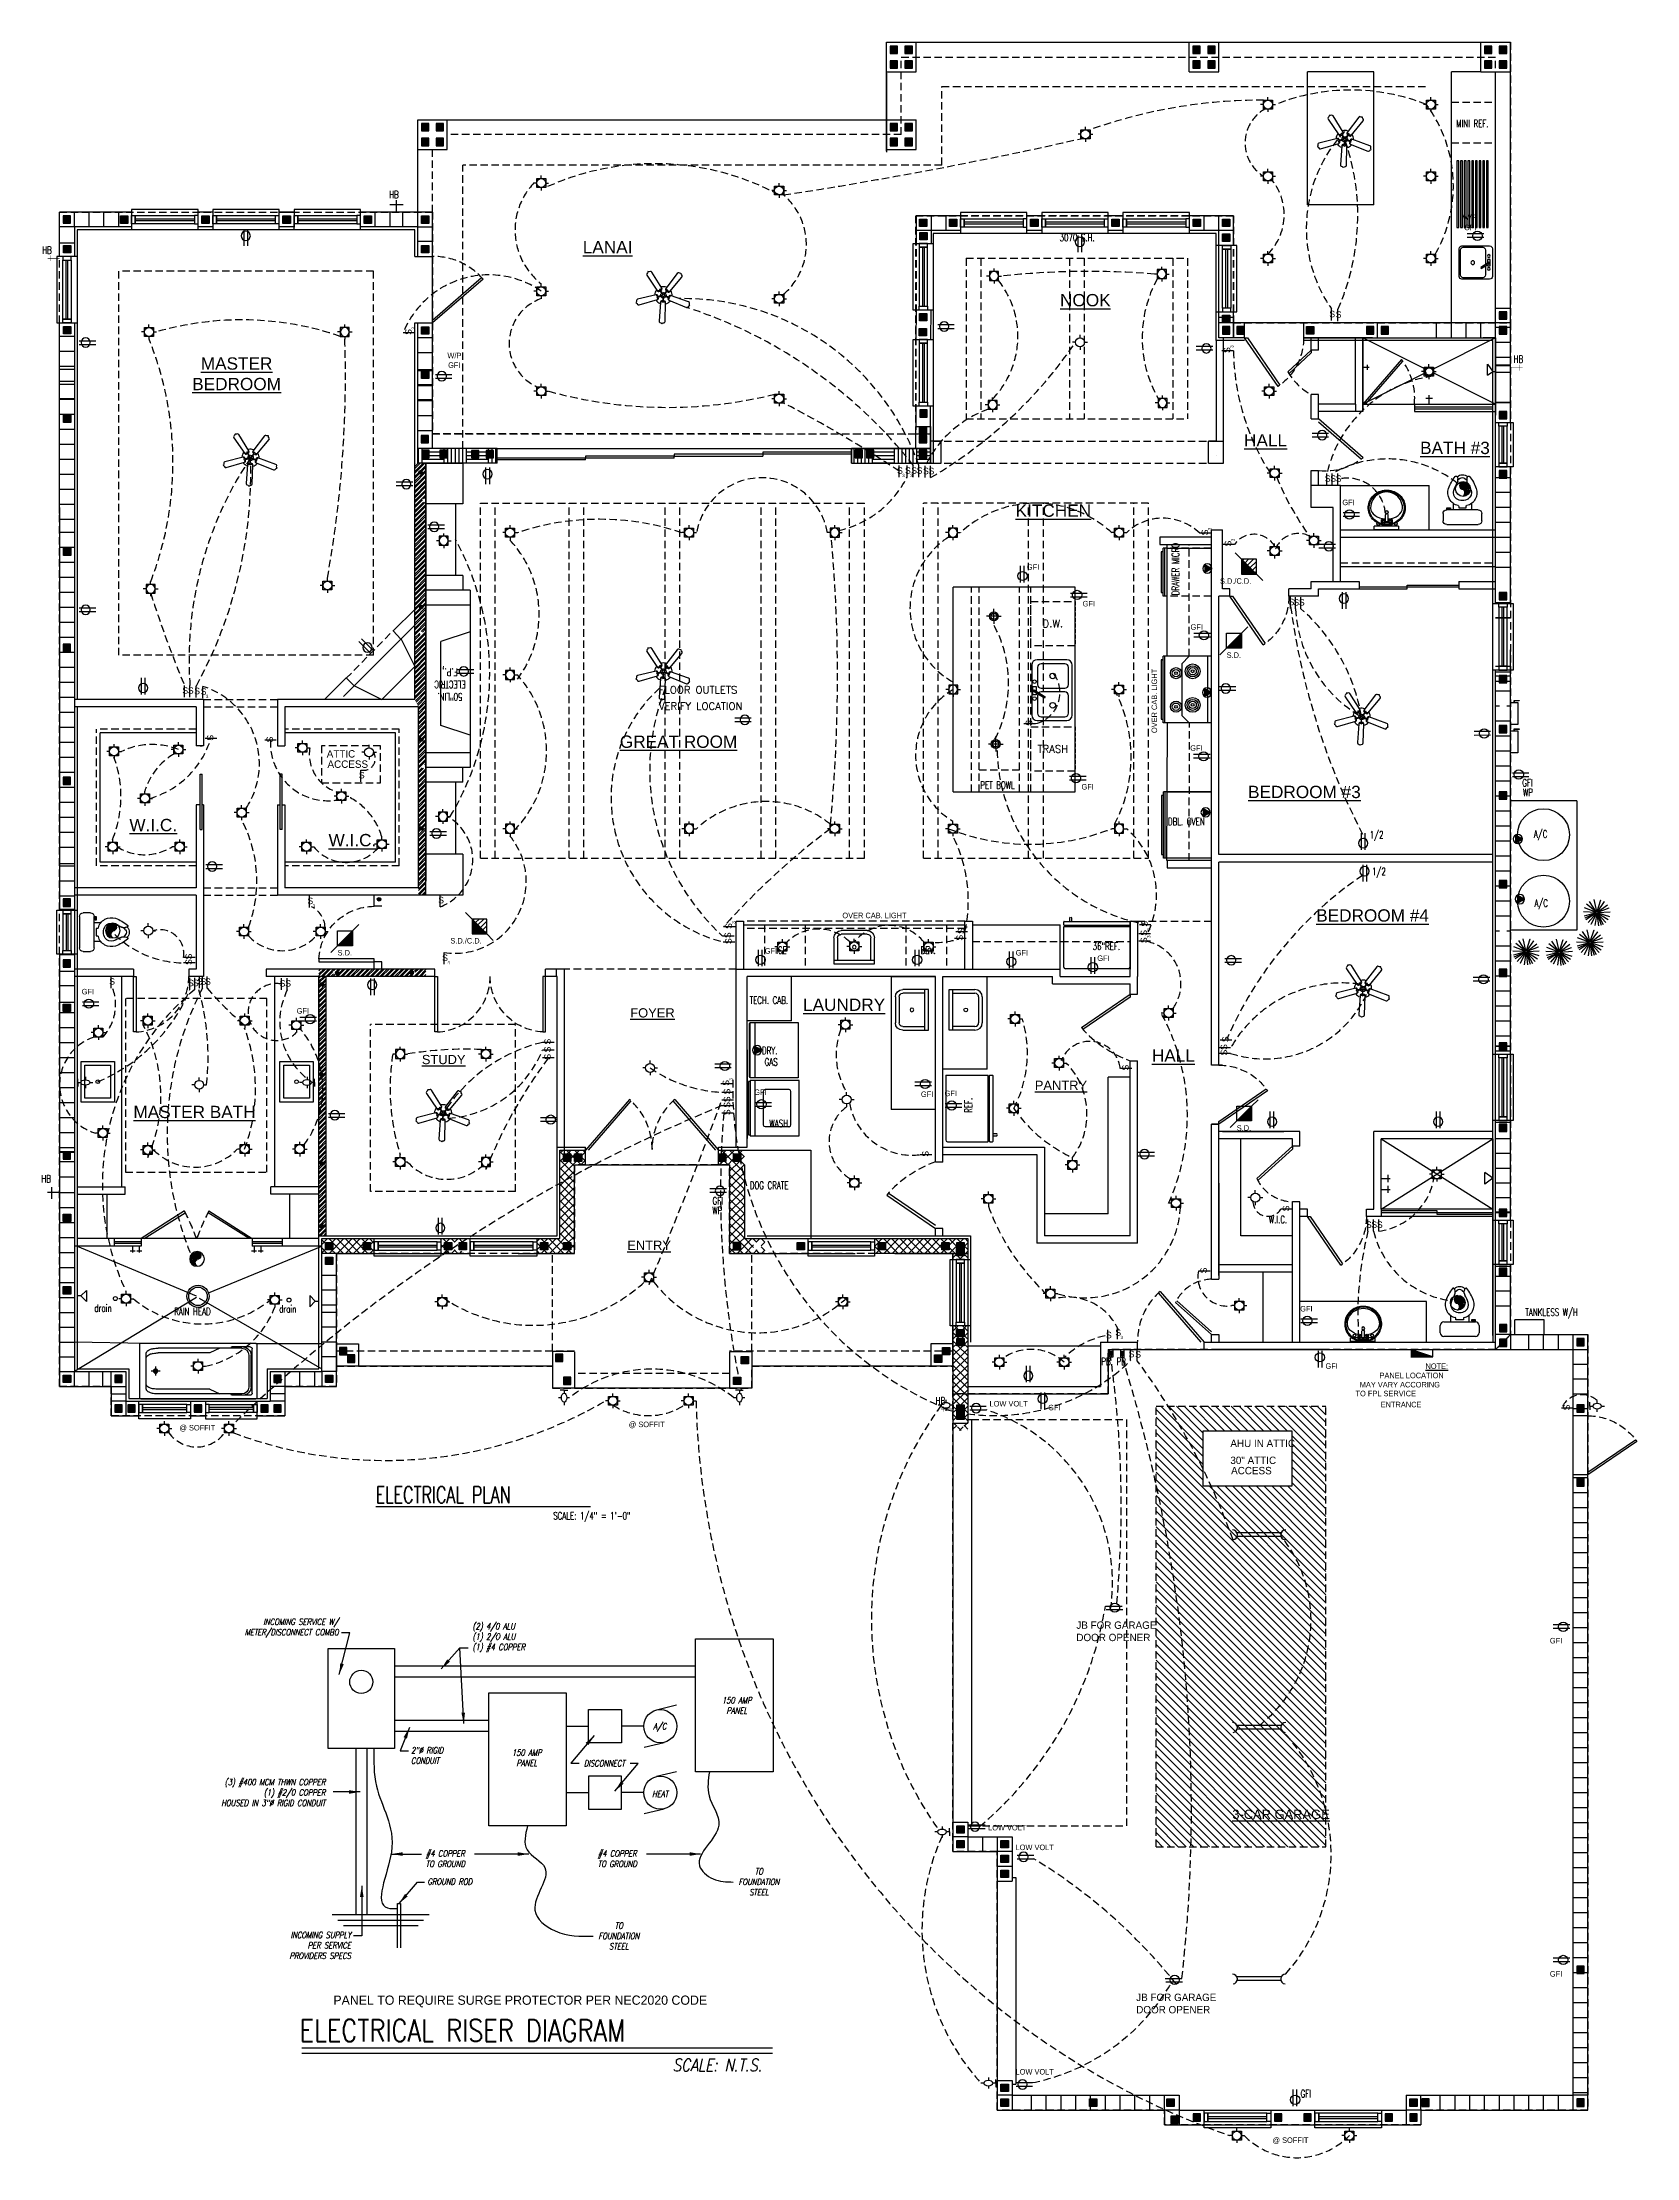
# Model space of a CAD drawing. Header units: inches. Extents: x -25328 to 8149, y -5530 to 4336.
# Drawn here: x -3260 to -2396, y 1484 to 2630 of the extents above; entities that cross this region are included whole.
import ezdxf
from ezdxf.enums import TextEntityAlignment as Align

# ---------------------------------------------------------------- set-up
doc = ezdxf.new("R2010")
doc.units = ezdxf.units.IN
doc.header["$LTSCALE"] = 16
doc.header["$MEASUREMENT"] = 0
for name, pattern in [('ALPINE_SOLID', [0]), ('DASHDOT', [25.4, 12.7, -6.35, 0, -6.35]), ('HIDDEN', [0.375, 0.25, -0.125]), ('HIDDEN2', [0.1875, 0.125, -0.0625])]:
    doc.linetypes.add(name, pattern=pattern)
doc.layers.get('0').update_dxf_attribs({"linetype": 'CONTINUOUS'})
doc.layers.add('AREA', color=7, linetype='HIDDEN', plot=False)
for name, color, linetype in [('B1_1', 6, 'CONTINUOUS'), ('B1_4', 5, 'CONTINUOUS'), ('BLOCK', 8, 'CONTINUOUS'), ('CEILING', 8, 'CONTINUOUS'), ('CELLS', 165, 'CONTINUOUS'), ('CONC', 3, 'CONTINUOUS'), ('COUNTER', 2, 'CONTINUOUS'), ('DIM', 5, 'CONTINUOUS'), ('DIMS', 5, 'CONTINUOUS'), ('DOORS', 1, 'CONTINUOUS'), ('DRY WALL', 8, 'CONTINUOUS'), ('ELECTRIC', 3, 'CONTINUOUS'), ('ELECTRIC LINES', 4, 'HIDDEN'), ('FIXTURES', 2, 'CONTINUOUS'), ('HATCH', 8, 'CONTINUOUS'), ('PLUMBING', 4, 'CONTINUOUS'), ('REBAR', 1, 'CONTINUOUS'), ('SHELF', 2, 'CONTINUOUS'), ('SHELVES', 2, 'CONTINUOUS'), ('TEXT', 11, 'CONTINUOUS'), ('TEXT ROOM', 3, 'CONTINUOUS'), ('TRUSSES', 56, 'ALPINE_SOLID'), ('WALLS EXT', 6, 'CONTINUOUS'), ('WALLS INT', 6, 'CONTINUOUS'), ('WINDOWS', 1, 'CONTINUOUS'), ('WIRE', 4, 'HIDDEN'), ('Z1_1', 210, 'CONTINUOUS'), ('Z1_2', 130, 'CONTINUOUS'), ('Z1_3', 50, 'CONTINUOUS'), ('Z1_DIMS', 255, 'CONTINUOUS'), ('Z1_TEXT', 10, 'CONTINUOUS')]:
    doc.layers.add(name, color=color, linetype=linetype)
doc.styles.add('ARCHM', font='ARCHM.SHX')
doc.styles.add('ATT', font='txt')
doc.styles.add('MTI', font='romans.shx', dxfattribs={"width": 0.8, "oblique": 12.5})
doc.styles.add('PAYTS NOTES', font='romans.shx', dxfattribs={"width": 0.7, "height": 4.5})
doc.styles.add('TAGS', font='romans.shx', dxfattribs={"width": 0.8})
doc.styles.add('TEST', font='swissk.ttf', dxfattribs={"height": 4})
doc.dimstyles.new('48_LEADER', dxfattribs={"dimscale": 48, "dimtxt": 0.09375, "dimasz": 0.125, "dimexe": 0.0625, "dimexo": 0.0625, "dimgap": 0.03125, "dimtad": 0, "dimtih": 1, "dimtoh": 1, "dimdec": 1, "dimzin": 7, "dimdsep": 46, "dimlunit": 4, "dimtxsty": 'MTI', "dimcen": 0.09375, "dimdle": 0.0625, "dimclrt": 1, "dimadec": 0, "dimazin": 0, "dimtfac": 1, "dimtdec": 1, "dimtofl": 0, "dimtmove": 0, "dimatfit": 3, "dimfxl": 0, "dimtolj": 1, "dimtzin": 0, "dimarcsym": 0})
pattern_1 = [(45, (1329.596, 0), (-2.2097087, 2.2097087), []), (135, (1329.596, 0), (-2.2097087, -2.2097087), [])]
pattern_2 = [(45, (-1827.2226, 7e-10), (-1.3258252, 1.3258252), []), (45, (-1827.2226, 0.9375), (-1.3258252, 1.3258252), [])]

msp = doc.modelspace()

# ---------------------------------------------------------------- texts
at = {"color": 11, "style": 'MTI', "width": 0.8}
msp.add_text('ELECTRICAL RISER DIAGRAM', height=11.997, dxfattribs=at).set_placement((-3120.79543954, 1546.90461691))
at = {"color": 11, "style": 'MTI', "oblique": 12.5, "width": 0.8}
msp.add_text('SCALE: N.T.S.', height=6.75, dxfattribs=at).set_placement((-2918.67484411, 1530.79256753))
at = {"color": 11, "insert": (-3051.48965872, 1633.48216783), "char_height": 3.375, "width": 38.7651022002, "attachment_point": 4, "style": 'TAGS'}
msp.add_mtext('{\\Q12.5;GROUND ROD}', dxfattribs=at)
at = {"layer": 'COUNTER', "color": 165, "style": 'PAYTS NOTES', "width": 0.7}
for s, p in [('DRY.', (-2870.28475638, 2081.66515265)), ('GAS', (-2868.81808972, 2075.49714072)), ('WASH.', (-2866.24133013, 2042.18484828))]:
    msp.add_text(s, height=4, dxfattribs=at).set_placement(p)
at = {"layer": 'ELECTRIC', "style": 'ARCHM'}
for s, height, p in [('S', 3.515625, (-2760.62718022, 2146.85805474)), ('4', 1.7578125, (-2758.89905557, 2149.6573263))]:
    msp.add_text(s, height=height, rotation=90, dxfattribs=at).set_placement(p)
for s, height, p in [('S', 3.515625, (-3043.5547219, 2132.16847042)), ('4', 1.7578125, (-3040.75545035, 2130.44034577)), ('%%UNOTE:', 3, (-2510.81076143, 1911.20575852)), ('MAY VARY ACCORING', 3, (-2546.42504715, 1901.20575852)), ('PANEL LOCATION', 3, (-2535.71076143, 1906.20575852)), ('TO FPL SERVICE', 3, (-2548.70223801, 1896.4233862)), ('ENTRANCE', 3, (-2535.07057859, 1890.43840475)), ('JB FOR GARAGE', 4, (-2699.97076897, 1770.4594428)), ('DOOR OPENER', 4, (-2699.97076897, 1763.79277614)), ('JB FOR GARAGE', 4, (-2667.52750443, 1568.84567777)), ('DOOR OPENER', 4, (-2667.52750443, 1562.1790111))]:
    msp.add_text(s, height=height, dxfattribs=at).set_placement(p)
at = {"layer": 'TEXT', "style": 'ARCHM'}
for s, height, p in [('W/P', 3, (-2490.78300155, 2533.52211453)), ('GFI', 3, (-2489.90197521, 2528.03716757)), ('W/P', 3, (-3040.70230045, 2458.64749048)), ('GFI', 3, (-3040.32038227, 2453.47569249)), ('GFI', 3, (-2555.83852207, 2379.09295886)), ('GFI', 3, (-2726.76156751, 2344.09415393)), ('S.D./C.D.', 3, (-2622.14709223, 2336.49369055)), ('GFI', 3, (-2696.56339452, 2324.23994905)), ('GFI', 3, (-2638.07012866, 2311.60671492)), ('GFI', 3, (-2638.26133059, 2246.06003122)), ('GFI', 3, (-2697.17475703, 2225.0510666)), ('OVER CAB. LIGHT', 3, (-2826.70989376, 2155.38011411)), ('S.D./C.D.', 3, (-3039.07266548, 2141.65485641)), ('GFI', 3, (-2868.72673452, 2136.1685352)), ('GFI', 3, (-2783.81246697, 2136.1685352)), ('GFI', 3, (-2732.81246697, 2135.1685352)), ('GFI', 3, (-2688.61025467, 2132.1685352)), ('GFI', 3, (-3238.83852207, 2114.09295886)), ('GFI', 3, (-3122.34351001, 2103.671294)), ('GFI', 3, (-2874.44158388, 2059.60159336)), ('GFI', 3, (-2784.14379618, 2058.50763298)), ('GFI', 3, (-2771.36725135, 2058.98916267)), ('GFI', 3, (-2578.68981744, 1942.34717303)), ('GFI', 3, (-2564.99349073, 1911.30132497)), ('LOW VOLT', 3, (-2746.98981812, 1890.90940444)), ('GFI', 3, (-2715.18441948, 1888.80341171)), ('@ SOFFIT', 3, (-3185.89168563, 1877.90982267)), ('@ SOFFIT', 3, (-2942.43609011, 1879.69340637)), ('GFI', 3, (-2443.421722, 1762.54414975)), ('LOW VOLT', 3, (-2747.77446874, 1661.26743138)), ('LOW VOLT', 3, (-2732.88692528, 1650.59820245)), ('GFI', 3, (-2443.421722, 1582.07687662)), ('PANEL TO REQUIRE SURGE PROTECTOR PER NEC2020 CODE ', 5, (-3102.47620894, 1566.8263274)), ('LOW VOLT', 3, (-2732.88692528, 1529.05208595)), ('@ SOFFIT', 3, (-2593.67932943, 1491.9949937))]:
    msp.add_text(s, height=height, dxfattribs=at).set_placement(p)
at = {"layer": 'TEXT', "color": 165, "style": 'PAYTS NOTES', "width": 0.7}
for s, p in [('HB', (-3260.20711133, 2515.26711097)), ('HB', (-2463.05836996, 2456.20390542)), ('A/C', (-2452.09844664, 2198.97420092)), ('A/C', (-2451.7665613, 2161.56548331)), ('ICE', (-2862.61101803, 2136.06184887)), ('BEV.', (-2784.37838216, 2136.06184887)), ('TECH. CAB.', (-2876.99313178, 2108.95572657)), ('HB', (-2776.20711133, 1892.01125807))]:
    msp.add_text(s, height=4, dxfattribs=at).set_placement(p)
at = {"layer": 'TEXT', "color": 165, "style": 'PAYTS NOTES'}
for s, p in [('FLOOR OUTLETS', (-2926.1383479, 2277.01637878)), ('VERIFY LOCATION', (-2926.1383479, 2268.24784976))]:
    msp.add_text(s, height=4, rotation=360, dxfattribs=at).set_placement(p)
at = {"layer": 'TEXT', "style": 'ARCHM'}
msp.add_text('OVER CAB. LIGHT', height=3, rotation=90, dxfattribs=at).set_placement((-2656.21203239, 2255.63916371))
at = {"layer": 'TEXT', "color": 165, "style": 'ARCHM'}
for s, p in [('ATTIC', (-3106.07840401, 2242.39122593)), ('ACCESS', (-3105.67116971, 2236.81939536)), ('AHU IN ATTIC', (-2616.51631907, 1868.92576736)), ('30" ATTIC', (-2616.51631907, 1859.73680809)), ('ACCESS', (-2616.10908477, 1854.16497752))]:
    msp.add_text(s, height=4, dxfattribs=at).set_placement(p)
at = {"layer": 'TEXT', "style": 'PAYTS NOTES', "width": 0.7}
for s, p in [('GFI', (-2458.38491625, 2226.72306688)), ('WP', (-2457.99968351, 2221.53065441)), ('1/2', (-2541.02393352, 2198.52510216)), ('1/2', (-2539.749176, 2178.63011424)), ('WP', (-2897.19426105, 1995.08843958)), ('GFI', (-2897.07569498, 2000.28085206)), ('PB', (-2686.40433499, 1913.33086356)), ('PB', (-2678.21330775, 1913.23125787)), ('SCALE: 1/4" = 1\'-0"', (-2983.36302727, 1829.67649711)), ('GFI', (-2578.4684691, 1516.6730311))]:
    msp.add_text(s, height=4, dxfattribs=at).set_placement(p)
at = {"layer": 'TEXT', "color": 3, "style": 'PAYTS NOTES', "width": 0.7}
msp.add_text('%%UELECTRICAL PLAN          ', height=9, dxfattribs=at).set_placement((-3079.55640811, 1838.59208572))
at = {"layer": 'TEXT', "color": 165, "char_height": 4, "style": 'PAYTS NOTES'}
for s, insert, width, attachment_point in [('MINI REF.', (-2494.17185803, 2587.81728552), 83.9529322576, 1), ('\\A1;HB', (-3067.08537502, 2549.2954442), 65.4658403887, 3), ('\\A1;3070 S.H.', (-2690.04016912, 2526.06349285), 65.4658403887, 3), ('\\pt4.004,8.009,12;PET BOWL', (-2752.0057423, 2229.44937619), 83.9529322576, 1), ('\\pt4.004,8.009,12;DBL. OVEN', (-2650.34650482, 2205.73473741), 83.9529322576, 7), ('\\pt4.004,8.009,12;36"REF.', (-2691.10732636, 2138.19670363), 83.9529322576, 7), ('\\A1;HB', (-3255.49165446, 2016.26029351), 65.4658403887, 3), ('\\A1;DOG CRATE', (-2876.87099959, 2012.67846642), 39.1750147968, 1), ('\\pt4.004,8.009,12;W.I.C.', (-2595.68445192, 1990.16531732), 83.9529322576, 7), ('drain', (-3231.93619842, 1946.15365737), 65.2677699963, 1), ('RAIN HEAD', (-3188.72682529, 1944.33788168), 65.2677699963, 1), ('drain', (-3131.85497846, 1945.72016983), 65.2677699963, 1), ('\\A1;TANKLESS W/H', (-2428.27644432, 1938.60628053), 40.9088087707, 9)]:
    msp.add_mtext(s, dxfattribs=dict(at, insert=insert, width=width, attachment_point=attachment_point))
for s, insert, width, attachment_point, rotation in [('\\pt4.004,8.009,12;DRAWER MICRO', (-2644.22661453, 2330.31718702), 83.9529322576, 7, 90), ('\\A1;50"LIN. ELECTRIC F.P.,', (-3039.30840309, 2273.34880253), 11.9529322576, 2, 180), ('\\pt4.004,8.009,12;REF.', (-2760.46967383, 2049.96180154), 83.9529322576, 1, 90)]:
    msp.add_mtext(s, dxfattribs=dict(at, insert=insert, width=width, attachment_point=attachment_point, rotation=rotation))
at = {"layer": 'TEXT', "color": 165, "style": 'PAYTS NOTES'}
for tag, p in [('D.W.', (-2712.67500287, 2314.91836298)), ('TRASH', (-2712.67500287, 2247.03393519))]:
    msp.add_attdef(tag, text='D.W.', height=4, dxfattribs=at).set_placement(p, align=Align.MIDDLE_CENTER)
at = {"layer": 'TEXT ROOM', "color": 165, "style": 'TEST'}
for s, p in [('%%UFOYER', (-2941.62681403, 2101.60580357)), ('%%USTUDY', (-3054.54740899, 2076.32195595)), ('%%UPANTRY', (-2722.46066284, 2062.36896426)), ('%%UENTRY', (-2943.24101794, 1975.70162532)), ('%%U3-CAR GARAGE', (-2615.4585074, 1667.49977251))]:
    msp.add_text(s, height=5, dxfattribs=at).set_placement(p)
at = {"layer": 'TEXT ROOM', "color": 165, "char_height": 5, "attachment_point": 8, "style": 'TEST'}
for s, insert, width in [('{\\fSansSerif|b0|i0|c2|p2;\\H1.333x;\\LLANAI}', (-2953.91426806, 2515.5368944), 67.7245353783), ('{\\fSansSerif|b0|i0|c2|p2;\\H1.333x;\\LNOOK}', (-2695.09721507, 2486.71573208), 67.7245353783), ('{\\fSansSerif|b0|i0|c2|p2;\\H1.333x;\\LMASTER BEDROOM}', (-3154.90059562, 2441.28142267), 67.7245353783), ('{\\fSansSerif|b0|i0|c2|p2;\\H1.333x;\\LHALL}', (-2597.47467007, 2410.87936922), 70.7245353783), ('{\\fSansSerif|b0|i0|c2|p2;\\H1.333x;\\LBATH #3}', (-2494.83840325, 2406.69443804), 67.7245353784), ('{\\fSansSerif|b0|i0|c2|p2;\\H1.333x;\\LKITCHEN}', (-2712.42495938, 2372.70782836), 79.7245353783), ('{\\fSansSerif|b0|i0|c2|p2;\\H1.333x;\\LGREAT ROOM}', (-2915.4574311, 2247.55620877), 85.7245353783), ('{\\fSansSerif|b0|i0|c2|p2;\\H1.333x;\\LBEDROOM #3}', (-2576.40746857, 2220.33895287), 61.7245353783), ('{\\fSansSerif|b0|i0|c2|p2;\\H1.333x;\\LW.I.C.}', (-3200.07727193, 2202.40484753), 65.8334247406), ('{\\fSansSerif|b0|i0|c2|p2;\\H1.333x;\\LW.I.C.}', (-3092.15594956, 2194.24068415), 65.8334247406), ('{\\fSansSerif|b0|i0|c2|p2;\\H1.333x;\\LBEDROOM #4}', (-2539.48366114, 2153.43279781), 61.7245353783), ('{\\fSansSerif|b0|i0|c2|p2;\\H1.333x;\\LLAUNDRY}', (-2825.7723634, 2105.08231161), 67.7245353783), ('{\\fSansSerif|b0|i0|c2|p2;\\H1.333x;\\LHALL}', (-2647.4010974, 2077.59306367), 67.7245353783), ('{\\fSansSerif|b0|i0|c2|p2;\\H1.333x;\\LMASTER BATH}', (-3177.70548153, 2047.00047779), 67.7245353783)]:
    msp.add_mtext(s, dxfattribs=dict(at, insert=insert, width=width))
at = {"layer": 'Z1_TEXT', "color": 11, "char_height": 3.375, "style": 'MTI'}
for s, insert, width, attachment_point in [('INCOMING SERVICE W/\\PMETER/DISCONNECT COMBO', (-3099.67819149, 1770.88201384), 59.0277003549, 6), ('{\\Q12.5;(2) 4/0 ALU\\P(1) 2/O ALU\\P(1) #4 COPPER}', (-3027.09545022, 1765.65248526), 45.6221755134, 4), ('150 AMP\\PPANEL', (-2883.90405749, 1728.96915159), 25.078125, 5), ('{\\Q12.5;A/C}', (-2925.60116973, 1717.13367176), 25.078125, 5), ('{\\Q12.5;2"%%C RIGID\\PCONDUIT}', (-3060.39994627, 1701.87951434), 22.331364099, 4), ('150 AMP\\PPANEL', (-2997.67891268, 1700.56595479), 25.078125, 5), ('{\\Q12.5;DISCONNECT}', (-2955.63399931, 1697.59911348), 25.078125, 5), ('(3) #400 MCM THWN COPPER\\P(1) #2/0 COPPER\\PHOUSED IN 3"%%C RIGID CONDUIT', (-3106.8347496, 1681.80037178), 77.5001452346, 6), ('{\\Q12.5;HEAT}', (-2925.45065386, 1681.03683316), 25.078125, 5), ('{\\Q12.5;#4 COPPER \\PTO GROUND}', (-3052.36133487, 1645.96075918), 35.5216184203, 4), ('{\\Q12.5;#4 COPPER \\PTO GROUND}', (-2959.23201367, 1645.96075918), 35.5216184203, 4), ('TO \\PFOUNDATION\\PSTEEL', (-2871.90112029, 1633.42019457), 25.078125, 5), ('INCOMING SUPPLY\\P PER SERVICE \\PPROVIDERS SPECS', (-3092.94173973, 1598.97092745), 44.4736218633, 6), ('TO \\PFOUNDATION\\PSTEEL', (-2947.81283574, 1604.07272193), 25.078125, 5)]:
    msp.add_mtext(s, dxfattribs=dict(at, insert=insert, width=width, attachment_point=attachment_point))

# ---------------------------------------------------------------- blocks, each defined once
blk = doc.blocks.new('BATHFAN')
at = {"layer": 'ELECTRIC', "linetype": 'Continuous'}
blk.add_circle((-0.4, 0), 4, dxfattribs=at)
for centre, radius, start, end in [((-0.2, 1.8), 2.15, 95.6022, 266.541), ((-1.5, -2.1), 2.11, 298.9646, 58.5156)]:
    blk.add_arc(centre, radius, start, end, dxfattribs=at)
for points in [[(-2.3, 2), (3.6, -0.1), (-2.4, 1.6), (3.5, -0.2)], [(-2.4, 1.6), (3.5, -0.2), (-2.2, 0.8), (3.5, -0.3)], [(-1.7, 3.4), (3.1, 1.2), (-2.3, 2), (3.6, -0.1)], [(-2.2, 0.8), (3.5, -0.3), (-1.7, 0.3), (1.6, 0)], [(-0.4, 4), (2.4, 2.8), (-1.7, 3.4), (3.1, 1.2)], [(-1.7, 0.3), (1.6, 0), (-1.1, -0.1), (2.1, -0.1)], [(-1.1, -0.1), (2.1, -0.1), (-0.1, -0.5), (3.4, -0.4)], [(0.2, -3.6), (0.4, -3.7), (-0.4, -4)], [(-0.1, -0.5), (3.4, -0.4), (0.4, -1), (3.2, -0.9)], [(0.4, -3.2), (1.4, -3.3), (0.2, -3.6), (0.4, -3.7)], [(0.4, -1), (3.2, -0.9), (0.6, -1.6), (2.6, -2.3)], [(0.6, -2.6), (2.4, -2.9), (0.4, -3.2), (1.4, -3.3)], [(0.6, -1.6), (2.6, -2.3), (0.6, -2.6), (2.4, -2.9)]]:
    blk.add_solid(points, dxfattribs=at)
blk = doc.blocks.new('A$C39992C4D')
at = {"layer": 'ELECTRIC'}
blk.add_blockref('BATHFAN', (4.4, 4), dxfattribs=at)
blk = doc.blocks.new('226')
for p, q in [((0, -9), (0, 0)), ((2, -9), (2, 0))]:
    blk.add_line(p, q)
blk.add_circle((1, -5.5), 2.51)
blk = doc.blocks.new('A$C12A10692')
blk.add_line((1.1, 0), (1.1, 6.3))
at = {"style": 'ARCHM'}
blk.add_text('S', height=3.52, dxfattribs=at).set_placement((0, 1.8))
blk = doc.blocks.new('2FLOR')
at = {"layer": 'ELECTRIC'}
for p, q in [((-12.4, 1), (11.6, 1)), ((-12.4, -1), (11.6, -1))]:
    blk.add_line(p, q, dxfattribs=at)
for centre, start, end in [((-14.8, 0.2), 269.9626, 82.3674), ((14.1, 0.2), 97.6326, 270.0374)]:
    blk.add_arc(centre, 2.71, start, end, dxfattribs=at)
blk = doc.blocks.new('ELEC220')
at = {"layer": 'ELECTRIC', "linetype": 'Continuous', "extrusion": (0, 0, -1)}
for p, q in [((2.4, 0), (-1.4, 2.1)), ((2.4, 0), (-1.4, 2.1)), ((-1.4, 2.1), (-1.4, -2.2)), ((-1.4, 2.1), (-1.4, -2.2)), ((-1.4, -2.2), (2.4, 0)), ((-1.4, -2.2), (2.4, 0))]:
    blk.add_line(p, q, dxfattribs=at)
blk.add_circle((0.1, 0), 2.5, dxfattribs=at)
for points in [[(1.4, -2.2), (-2.4, 0), (1.4, 2.1), (1.4, -2.2)], [(1.4, -2.2), (1.4, 2.1), (-0.1, -1.4), (-0.3, 1.2)], [(-0.1, -1.4), (-0.3, 1.2), (-1.3, -0.6), (-1.6, 0.4)], [(-1.3, -0.6), (-1.6, 0.4), (-2.4, 0)]]:
    blk.add_solid(points, dxfattribs=at)
blk = doc.blocks.new('A$C6fa36042')
at = {"layer": 'ELECTRIC'}
for p, q in [((3.91, 18.07), (3.81, 17.84)), ((3.81, 17.84), (3.92, 17.5)), ((4.16, 18.36), (3.91, 18.07)), ((3.92, 17.5), (7.81, 11.8)), ((4.3, 18.65), (4.16, 18.36)), ((4.32, 18.86), (4.3, 18.65)), ((4.54, 18.78), (4.32, 18.86)), ((4.82, 18.79), (4.54, 18.78)), ((5.21, 18.91), (4.82, 18.79)), ((5.49, 18.86), (5.21, 18.91)), ((5.71, 18.67), (5.49, 18.86)), ((9.33, 12.85), (5.71, 18.67)), ((14.95, 18.19), (10.74, 12.73)), ((12.2, 11.6), (16.62, 16.85)), ((15.24, 18.4), (14.95, 18.19)), ((15.49, 18.38), (15.24, 18.4)), ((15.84, 18.23), (15.49, 18.38)), ((16.16, 18.19), (15.84, 18.23)), ((16.37, 18.23), (16.16, 18.19)), ((16.37, 18), (16.37, 18.23)), ((16.46, 17.74), (16.37, 18)), ((16.7, 17.4), (16.46, 17.74)), ((16.62, 16.85), (16.73, 17.12)), ((16.73, 17.12), (16.7, 17.4)), ((0.14, 7.78), (0, 7.59)), ((0.22, 8.04), (0.14, 7.78)), ((0.36, 8.7), (0.22, 8.45)), ((0.22, 8.45), (0.22, 8.04)), ((0.61, 8.85), (0.36, 8.7)), ((7.27, 10.5), (0.61, 8.85)), ((1.17, 6.79), (7.79, 8.73)), ((7.64, 10.49), (7.27, 10.5)), ((7.33, 10.41), (7.29, 10.35)), ((7.29, 10.35), (7.45, 10.27)), ((7.55, 10.42), (7.33, 10.41)), ((7.45, 10.27), (7.62, 10.11)), ((7.62, 9.9), (7.49, 9.62)), ((7.49, 9.62), (7.71, 9.44)), ((7.73, 10.26), (7.55, 10.42)), ((7.62, 10.11), (7.62, 9.9)), ((7.83, 10.3), (7.64, 10.49)), ((7.8, 9.03), (7.7, 8.88)), ((7.7, 8.88), (7.74, 8.83)), ((7.71, 9.44), (7.83, 9.27)), ((7.95, 9.84), (7.73, 10.26)), ((7.74, 8.83), (7.93, 8.92)), ((7.79, 8.73), (8.04, 8.89)), ((7.83, 9.27), (7.8, 9.03)), ((7.81, 11.8), (8.04, 11.62)), ((8.01, 9.86), (7.83, 10.3)), ((7.92, 11.93), (7.89, 11.88)), ((7.89, 11.88), (8.03, 11.73)), ((8.1, 11.89), (7.92, 11.93)), ((7.93, 8.92), (8.01, 9.14)), ((7.98, 9.85), (7.95, 9.84)), ((8.01, 9.14), (7.99, 9.65)), ((7.99, 9.65), (8.04, 9.65)), ((9.45, 10.26), (8.01, 9.86)), ((8.03, 11.73), (8.26, 11.72)), ((8.04, 11.62), (8.28, 11.61)), ((8.04, 8.89), (8.12, 9.11)), ((8.06, 9.66), (9.52, 10.05)), ((8.12, 9.11), (8.06, 9.66)), ((8.34, 11.93), (8.1, 11.89)), ((8.26, 11.72), (8.75, 11.89)), ((8.28, 11.61), (8.78, 11.83)), ((8.46, 12.09), (8.34, 11.93)), ((8.86, 7.81), (8.37, 0.97)), ((8.56, 12.36), (8.46, 12.09)), ((8.87, 12.32), (8.56, 12.36)), ((8.75, 11.89), (8.76, 11.85)), ((8.78, 11.83), (9.6, 10.56)), ((8.98, 8.16), (8.86, 7.81)), ((9.07, 12.39), (8.87, 12.32)), ((8.92, 12), (9.25, 12.34)), ((8.94, 11.96), (8.92, 12)), ((8.95, 11.94), (9.31, 12.25)), ((9.78, 10.69), (8.95, 11.94)), ((9.02, 8.05), (8.96, 7.85)), ((8.96, 7.85), (9.01, 7.79)), ((9.23, 8.28), (8.98, 8.16)), ((9.01, 7.79), (9.13, 7.92)), ((9.23, 8.17), (9.02, 8.05)), ((9.17, 12.6), (9.07, 12.39)), ((9.13, 7.92), (9.34, 8.02)), ((9.2, 12.77), (9.17, 12.6)), ((9.27, 12.76), (9.2, 12.77)), ((9.7, 8.32), (9.23, 8.28)), ((9.7, 8.25), (9.23, 8.17)), ((9.25, 12.34), (9.34, 12.55)), ((9.34, 12.55), (9.27, 12.76)), ((9.31, 12.25), (9.44, 12.49)), ((9.44, 12.49), (9.33, 12.85)), ((9.34, 8.02), (9.54, 7.96)), ((9.52, 10.05), (9.45, 10.26)), ((9.54, 7.96), (9.77, 7.75)), ((9.6, 10.56), (9.78, 10.69)), ((9.77, 9.82), (9.7, 8.32)), ((9.7, 8.29), (9.7, 8.25)), ((9.98, 9.82), (9.77, 9.82)), ((9.77, 7.75), (10.01, 7.91)), ((9.89, 8.24), (9.9, 8.28)), ((10.38, 8.09), (9.89, 8.24)), ((9.9, 8.31), (9.98, 9.82)), ((10.44, 8.19), (9.9, 8.31)), ((10.01, 7.91), (10.2, 7.96)), ((11.06, 11.81), (10.11, 10.64)), ((10.11, 10.64), (10.29, 10.52)), ((10.2, 7.96), (10.42, 7.86)), ((10.35, 10.19), (10.28, 9.98)), ((10.28, 9.98), (11.69, 9.45)), ((10.29, 10.52), (11.22, 11.69)), ((11.75, 9.64), (10.35, 10.19)), ((10.57, 7.95), (10.38, 8.09)), ((10.42, 7.86), (10.54, 7.73)), ((10.62, 8.05), (10.44, 8.19)), ((10.5, 0.87), (10.7, 7.76)), ((10.54, 7.73), (10.59, 7.75)), ((10.59, 7.75), (10.57, 7.95)), ((10.7, 7.76), (10.62, 8.05)), ((10.74, 12.73), (10.63, 12.45)), ((10.63, 12.45), (10.7, 12.23)), ((10.7, 12.23), (11.06, 11.81)), ((10.84, 12.67), (10.74, 12.49)), ((10.74, 12.49), (10.8, 12.28)), ((10.8, 12.28), (11.11, 11.87)), ((10.89, 12.66), (10.84, 12.67)), ((10.91, 12.48), (10.89, 12.66)), ((11.02, 12.27), (10.91, 12.48)), ((11.21, 12.2), (11.02, 12.27)), ((11.11, 11.87), (11.08, 11.84)), ((11.5, 12.19), (11.21, 12.2)), ((11.22, 11.69), (11.63, 11.44)), ((11.24, 11.71), (11.26, 11.74)), ((11.26, 11.74), (11.69, 11.53)), ((11.56, 11.88), (11.5, 12.19)), ((11.69, 11.71), (11.56, 11.88)), ((11.69, 9.45), (11.57, 8.99)), ((11.57, 8.99), (11.61, 8.72)), ((11.61, 8.72), (11.91, 8.49)), ((11.63, 11.44), (11.89, 11.4)), ((11.75, 9.43), (11.68, 8.96)), ((11.68, 8.96), (11.73, 8.73)), ((11.92, 11.68), (11.69, 11.71)), ((11.69, 11.53), (11.92, 11.51)), ((11.71, 9.44), (11.75, 9.43)), ((11.73, 8.73), (11.91, 8.6)), ((12.03, 10.12), (11.75, 9.64)), ((11.82, 9.61), (11.78, 9.63)), ((12.11, 10.03), (11.82, 9.61)), ((11.85, 9.02), (11.97, 9.19)), ((11.89, 8.79), (11.85, 9.02)), ((11.89, 11.4), (12.2, 11.6)), ((11.97, 8.63), (11.89, 8.79)), ((11.91, 8.6), (11.97, 8.63)), ((11.91, 8.49), (18.27, 5.91)), ((12.09, 11.71), (11.92, 11.68)), ((11.92, 11.51), (12.1, 11.64)), ((11.97, 9.19), (12.24, 9.34)), ((12.23, 10.25), (12.03, 10.12)), ((12.1, 11.64), (12.09, 11.71)), ((12.3, 10.16), (12.11, 10.03)), ((12.17, 9.62), (12.18, 9.82)), ((12.24, 9.34), (12.17, 9.62)), ((12.18, 9.82), (12.34, 9.99)), ((12.53, 10.23), (12.23, 10.25)), ((12.5, 10.12), (12.3, 10.16)), ((12.34, 9.99), (12.51, 10.06)), ((12.51, 10.06), (12.5, 10.12)), ((19.02, 7.91), (12.53, 10.23)), ((19.31, 7.7), (19.02, 7.91)), ((19.37, 7.46), (19.31, 7.7)), ((0, 7.59), (0.19, 7.5)), ((0.19, 7.5), (0.43, 7.28)), ((0.43, 7.28), (0.62, 6.95)), ((0.62, 6.95), (0.81, 6.79)), ((0.81, 6.79), (1.17, 6.79)), ((8.37, 0.97), (8.43, 0.68)), ((8.43, 0.68), (8.63, 0.48)), ((8.63, 0.48), (9.02, 0.35)), ((9.02, 0.35), (9.24, 0.19)), ((9.24, 0.19), (9.38, 0)), ((9.38, 0), (9.52, 0.16)), ((9.52, 0.16), (9.8, 0.31)), ((9.8, 0.31), (10.18, 0.39)), ((10.18, 0.39), (10.39, 0.53)), ((10.39, 0.53), (10.5, 0.87)), ((18.27, 5.91), (18.55, 5.89)), ((18.55, 5.89), (18.81, 6.01)), ((18.81, 6.01), (19.05, 6.34)), ((19.05, 6.34), (19.27, 6.5)), ((19.27, 6.5), (19.5, 6.58)), ((19.33, 7.07), (19.37, 7.46)), ((19.39, 6.76), (19.33, 7.07)), ((19.5, 6.58), (19.39, 6.76))]:
    blk.add_line(p, q, dxfattribs=at)
for radius in [0.983, 0.393]:
    blk.add_circle((9.91, 10.25), radius, dxfattribs=at)
for start, end in [(141.8249, 175.76498), (213.8249, 247.76498), (69.8249, 103.76498), (285.8249, 319.76498), (357.8249, 31.76498)]:
    blk.add_arc((9.91, 10.25), 3.15, start, end, dxfattribs=at)
blk = doc.blocks.new('LIGHT')
at = {"layer": 'TEXT', "linetype": 'Continuous'}
for p, q in [((-2.4, 0), (-4, 0)), ((0, 2.4), (0, 4)), ((2.4, 0), (4, 0)), ((0, -2.4), (0, -4))]:
    blk.add_line(p, q, dxfattribs=at)
blk.add_circle((0, 0), 2.41, dxfattribs=at)
blk = doc.blocks.new('OHLIGHT')
at = {"layer": 'ELECTRIC'}
blk.add_blockref('LIGHT', (1, -0.1), dxfattribs=at)
blk = doc.blocks.new('CANLIGHT')
at = {"layer": 'ELECTRIC', "color": 3}
for p, q in [((-3, -2.1), (-3, 2.7)), ((-3, 2.7), (1.9, 2.7)), ((1.9, 2.7), (1.9, -2.1)), ((1.9, -2.1), (-3, -2.1))]:
    blk.add_line(p, q, dxfattribs=at)
blk.add_blockref('LIGHT', (-0.5, 0.3), dxfattribs=at)
blk = doc.blocks.new('SMOKEDET')
at = {"layer": 'ELECTRIC', "linetype": 'Continuous'}
for p, q in [((-3.4, -3.8), (4.6, 4.2)), ((-3.4, 4.2), (4.6, 4.2)), ((-3.4, -3.8), (-3.4, 4.2)), ((4.6, 4.2), (8.1, 7.7)), ((4.6, 4.2), (4.6, -3.8)), ((-3.4, -3.8), (-7, -7.4)), ((4.6, -3.8), (-3.4, -3.8))]:
    blk.add_line(p, q, dxfattribs=at)
for points in [[(-3.4, -3.8), (4.6, -3.8), (1, 0.5), (4.5, 2.1)], [(1, 0.5), (4.5, 2.1), (4.6, 4.2)]]:
    blk.add_solid(points, dxfattribs=at)
at = {"layer": 'TEXT', "style": 'ARCHM'}
blk.add_text('S.D.', height=3, dxfattribs=at).set_placement((-3.4, -9.1))
blk = doc.blocks.new('A$C46EE3F81')
blk.add_line((1.1, 0), (1.1, 6.3))
at = {"style": 'ARCHM'}
for s, height, p in [('S', 3.52, (0, 1.8)), ('3', 1.76, (2.8, 0))]:
    blk.add_text(s, height=height, dxfattribs=at).set_placement(p)
blk = doc.blocks.new('A$C79851F00')
at = {"layer": 'DOORS'}
for p, q in [((0, 1.5), (30, 1.5)), ((0, 0), (0, 1.5)), ((30, 0), (0, 0)), ((30, 1.5), (30, 0))]:
    blk.add_line(p, q, dxfattribs=at)
at = {"layer": 'DOORS', "color": 8, "linetype": 'HIDDEN'}
blk.add_arc((0, -0.1), 30.1, 2.9928, 89.9448, dxfattribs=at)
blk = doc.blocks.new('15PTOI06')
at = {"color": 0, "linetype": 'ByBlock'}
for p, q in [((0, -8.5), (0, 8.5)), ((2, 10.5), (6, 10.5)), ((8, 8.5), (8, -8.5)), ((11.5, 5), (8, 5)), ((9, 2), (9.765178, 2)), ((9, -2), (9, 2)), ((23.431562, 2.5), (24.727861, 2.5)), ((24.931034, 1.327586), (24.062054, 2.5)), ((6, -10.5), (2, -10.5)), ((11.5, -5), (8, -5)), ((8.5, -8), (8, -8)), ((8, -8.5), (9, -8.5)), ((9, -6.5), (8.5, -6.5)), ((8.5, -6.5), (8.5, -8)), ((9.765178, -2), (9, -2)), ((9, -8.5), (9, -6.5)), ((23.431562, -2.5), (24.690476, -2.5)), ((24.931034, -1.327586), (24.062054, -2.5))]:
    blk.add_line(p, q, dxfattribs=at)
for centre, radius, start, end in [((2, 8.5), 2, 90, 180), ((6, 8.5), 2, 0, 90), ((9.765178, 2.5), 0.5, 270, 346.116636), ((17.25, 0.65), 7.210062, 71.816347, 166.116636), ((19.118098, 0), 6.118098, 147.797266, 212.202734), ((17.25, 0.65), 4.210062, 71.816347, 142.891702), ((12, -13.75), 19.534695, 57.937508, 70.559965), ((12, -13.75), 22.534695, 51.265418, 70.559965), ((23.431562, 4.5), 2, 237.937508, 270), ((24.727861, 4.5), 2, 270, 314.939898), ((23.666667, 0), 1.833333, 313.602819, 46.397181), ((23.166667, 0), 3.833333, 313.602819, 46.397181), ((25.787408, 3.438228), 0.5, 314.939898, 51.265418), ((2, -8.5), 2, 180, 270), ((6, -8.5), 2, 270, 0), ((9.765178, -2.5), 0.5, 13.883364, 90), ((17.25, -0.65), 7.210062, 193.883364, 288.183653), ((17.25, -0.65), 4.210062, 217.108298, 288.183653), ((12, 13.75), 19.534695, 289.440035, 302.062492), ((12, 13.75), 22.534695, 289.440035, 308.665009), ((23.431562, -4.5), 2, 90, 122.062492), ((24.690476, -4.5), 2, 44.162471, 90), ((25.766527, -3.454957), 0.5, 308.665009, 44.162471)]:
    blk.add_arc(centre, radius, start, end, dxfattribs=at)
at = {"color": 0, "linetype": 'ByBlock', "style": 'ATT', "flags": 3}
blk.add_attdef('ITEM', (0, -19.5), '', height=6, dxfattribs=at)
blk = doc.blocks.new('CELL')
at = {"layer": 'CELLS', "linetype": 'Continuous'}
for p, q in [((-2, -1.9), (-2, 2.1)), ((-2, 2.1), (2, 2.1)), ((2, 2.1), (2, -1.9)), ((2, -1.9), (-2, -1.9))]:
    blk.add_line(p, q, dxfattribs=at)
for points in [[(-2, 2.1), (-2, -1.9), (2, 2.1), (-0.1, -1.9)], [(2, 2.1), (-0.1, -1.9), (2, -0.8), (1.7, -1.9)], [(2, -0.8), (1.7, -1.9), (2, -1.9)]]:
    blk.add_solid(points, dxfattribs=at)
blk = doc.blocks.new('A03213', base_point=(497, 579))
for p, q in [((497, 568), (497, 590)), ((497, 590), (511, 590)), ((499, 568), (499, 590)), ((499, 588), (511, 588)), ((513, 586), (513, 572)), ((515, 586), (515, 572)), ((511, 568), (497, 568)), ((511, 570), (499, 570))]:
    blk.add_line(p, q)
blk.add_circle((506, 579), 1)
for centre, radius, start, end in [((511, 586), 4, 0, 90), ((511, 586), 2, 0, 90), ((511, 572), 4, 270, 0), ((511, 572), 2, 270, 0)]:
    blk.add_arc(centre, radius, start, end)
blk = doc.blocks.new('062')
at = {"color": 7, "rotation": 270}
blk.add_blockref('A03213', (0, 0), dxfattribs=at)
blk = doc.blocks.new('A$C525b841c')
at = {"layer": 'FIXTURES'}
for p, q in [((0, 0), (0, 22)), ((0, 22), (18, 22)), ((2, 20), (16, 20)), ((2, 2), (2, 20)), ((16, 20), (16, 2)), ((18, 22), (18, 0)), ((16, 2), (2, 2)), ((18, 0), (0, 0))]:
    blk.add_line(p, q, dxfattribs=at)
blk.add_circle((9, 11), 1, dxfattribs=at)
blk = doc.blocks.new('A$C1FC876C1')
at = {"layer": 'DOORS'}
for p, q in [((0, 18.1), (26.4, 0)), ((26.4, 1.5), (0.7, 19.1)), ((26.4, 0), (26.4, 1.5))]:
    blk.add_line(p, q, dxfattribs=at)
at = {"layer": 'DOORS', "color": 8, "linetype": 'HIDDEN'}
blk.add_arc((26.4, -0.1), 32.1, 90.0483, 145.5621, dxfattribs=at)
blk = doc.blocks.new('pv_snk_double')
for p, q in [((13.5, 23), (-13.5, 23)), ((-16.5, 20), (-16.5, 4)), ((-14.5, 17.8), (-14.5, 5)), ((-3, 19.8), (-12.5, 19.8)), ((-1, 5), (-1, 17.8)), ((1, 17.8), (1, 5)), ((12.3, 19.8), (3, 19.8)), ((14.3, 5), (14.3, 17.8)), ((16.5, 4), (16.5, 20)), ((-13.5, 1), (13.5, 1)), ((-12.5, 3), (-3, 3)), ((3, 3), (12.3, 3))]:
    blk.add_line(p, q)
at = {"color": 8}
blk.add_lwpolyline([(0.1, 21.7), (-3.7, 15.6), (-4.4, 16), (-0.6, 22.1)], close=True, dxfattribs=at)
blk.add_lwpolyline([(-1.6, 20.5), (-2.5, 20.5), (-2.5, 22.3), (2, 22.3), (2, 20.5), (-0.7, 20.5)], dxfattribs=at)
for centre in [(-8.2, 11.6), (7.7, 11.6)]:
    blk.add_circle(centre, 1.5)
for centre in [(-4.6, 21.5), (4.6, 21.5)]:
    blk.add_circle(centre, 0.999, dxfattribs=at)
for centre, radius, start, end in [((-13.5, 20), 3, 90, 180), ((13.5, 20), 3, 0, 90), ((-12.5, 17.8), 2, 90, 180), ((-3, 17.8), 2, 64.2112, 90), ((-3, 17.8), 2, 0, 42.5631), ((3, 17.8), 2, 90, 180), ((12.3, 17.8), 2, 0, 90), ((-13.5, 4), 3, 180, 270), ((-12.5, 5), 2, 180, 270), ((-3, 5), 2, 270, 0), ((3, 5), 2, 180, 270), ((12.3, 5), 2, 270, 0), ((13.5, 4), 3, 270, 0)]:
    blk.add_arc(centre, radius, start, end)
blk = doc.blocks.new('3')
at = {"color": 0}
for p, q in [((-2183, -2035), (-2183, -1397)), ((-2166, -1945), (-2166, -1487)), ((-2153, -1367), (-1883, -1367)), ((-2133, -1486), (-2133, -1946)), ((-2033, -1386), (-823, -1386)), ((-1873, -1386), (-1883, -1367)), ((-1713, -1386), (-1573, -1454)), ((-1573, -1454), (-823, -1454)), ((-653, -1978), (-653, -1454)), ((-2153, -2065), (-1883, -2065)), ((-2033, -2046), (-823, -2046)), ((-1883, -2065), (-1873, -2046)), ((-1573, -1978), (-1713, -2046)), ((-1573, -1978), (-823, -1978))]:
    blk.add_line(p, q, dxfattribs=at)
at = {"color": 0, "linetype": 'DASHDOT'}
for p, q in [((-853, -1716), (-723, -1716)), ((-788, -1651), (-788, -1781))]:
    blk.add_line(p, q, dxfattribs=at)
at = {"color": 0}
blk.add_lwpolyline([(-2233, -2116, -0.414214), (-2253, -2096), (-2253, -1336, -0.414214), (-2233, -1316), (-573, -1316, -0.414214), (-553, -1336), (-553, -2096, -0.414214), (-573, -2116)], format="xyb", close=True, dxfattribs=at)
for radius in [31.3, 21.3]:
    blk.add_circle((-788, -1716), radius, dxfattribs=at)
for centre, radius, start, end in [((-2153, -1397), 30, 90, 180), ((-2046, -1487), 120, 90, 180), ((-2033, -1486), 100, 90, 180), ((-823, -1810), 424, 80.5924, 90), ((-823, -1878), 424, 80.5924, 90), ((-794, -1633), 245, 68.1986, 80.5924), ((-794, -1701), 245, 68.1986, 80.5924), ((-750, -1522), 125, 46.0001, 68.1986), ((-750, -1590), 125, 53.4212, 68.1986), ((-696, -1530), 45.2, 19.6447, 62.4529), ((-684, -1454), 30.4, 0, 46.0001), ((-2153, -2035), 30, 180, 270), ((-2046, -1945), 120, 180, 270), ((-2033, -1946), 100, 180, 270), ((-823, -1554), 424, 270, 279.4076), ((-823, -1622), 424, 270, 279.4076), ((-794, -1731), 245, 279.4076, 291.8014), ((-794, -1799), 245, 279.4076, 291.8014), ((-750, -1842), 125, 291.8014, 306.5788), ((-750, -1910), 125, 291.8014, 313.9999), ((-696, -1902), 45.2, 297.5471, 340.3553), ((-684, -1978), 30.4, 313.9999, 0)]:
    blk.add_arc(centre, radius, start, end, dxfattribs=at)
blk = doc.blocks.new('pv_snk_lav')
at = {"color": 8}
for p, q in [((-2.9, 19.8), (2.9, 19.8)), ((-2.9, 18), (-2.9, 19.8)), ((-0.8, 18), (-2.9, 18)), ((-0.8, 19.2), (-0.8, 15.5)), ((-0.8, 19.2), (0.7, 19.2)), ((-0.3, 15), (0.2, 15)), ((0.7, 19.2), (0.7, 15.5)), ((2.9, 18), (0.7, 18)), ((2.9, 19.8), (2.9, 18))]:
    blk.add_line(p, q, dxfattribs=at)
for centre in [(-1.9, 18.9), (1.8, 18.9)]:
    blk.add_circle(centre, 0.504, dxfattribs=at)
blk.add_circle((0, 14), 0.805)
for centre, start, end in [((-0.3, 15.5), 180, 270), ((0.2, 15.5), 270, 0)]:
    blk.add_arc(centre, 0.5, start, end, dxfattribs=at)
blk.add_ellipse((0, 11.6), major_axis=(-9.51, 0), ratio=0.94926)
for centre, ratio, start_param, end_param in [((0.1, 11.6), 0.701896, 4.81318, 6.256692), ((0.1, 11.7), 1, 0, 3.141593), ((0.1, 11.6), 0.701896, 3.168086, 4.639508)]:
    blk.add_ellipse(centre, major_axis=(-8.65, 0), ratio=ratio, start_param=start_param, end_param=end_param)
blk.add_open_spline([(-10, 11.6), (-10, 10.9), (-9.9, 10.2), (-9.5, 8.3), (-9, 7.2), (-7.6, 5.3), (-6.7, 4.4), (-4.7, 3.1), (-3.5, 2.6), (-1.1, 2), (0.1, 2), (2.6, 2.3), (3.8, 2.7), (5.9, 3.8), (6.9, 4.6), (8.5, 6.4), (9.1, 7.5), (9.9, 9.7), (10.1, 10.9), (9.9, 13.2), (9.6, 14.4), (8.6, 16.6), (7.9, 17.6), (6.1, 19.2), (5.1, 19.9), (2.8, 20.8), (1.6, 21.1), (-0.9, 21.2), (-2.1, 21), (-4.4, 20.2), (-5.5, 19.6), (-7.4, 18.1), (-8.2, 17.2), (-9.4, 15.1), (-9.8, 13.9), (-10, 12.4), (-10, 12), (-10, 11.6)], degree=3, knots=[0, 0, 0, 0, 0.222872, 0.222872, 0.593959, 0.593959, 0.965045, 0.965045, 1.336132, 1.336132, 1.707218, 1.707218, 2.078305, 2.078305, 2.449391, 2.449391, 2.820478, 2.820478, 3.191564, 3.191564, 3.562651, 3.562651, 3.933737, 3.933737, 4.304824, 4.304824, 4.67591, 4.67591, 5.046996, 5.046996, 5.418083, 5.418083, 5.789169, 5.789169, 6.160256, 6.160256, 6.283185, 6.283185, 6.283185, 6.283185], dxfattribs=at)
blk = doc.blocks.new('A$Caeedf5d7')
at = {"color": 55, "linetype": 'Continuous', "lineweight": -2, "true_color": 0x999f6f}
for points in [[(1.32, 1.47), (0.31, 2.27), (0.31, 2.27)], [(1.34, 1.49), (0.63, 2.56), (0.63, 2.56)], [(1.39, 1.52), (1.11, 2.76), (1.11, 2.76)], [(1.44, 1.51), (1.84, 2.73), (1.84, 2.73)], [(1.47, 1.49), (2.22, 2.55), (2.22, 2.55)], [(1.51, 1.46), (2.53, 2.23), (2.53, 2.23)], [(1.31, 1.41), (0, 1.46), (0, 1.46)], [(1.31, 1.37), (0.07, 1.03), (0.07, 1.03)], [(1.31, 1.44), (0.1, 1.89), (0.1, 1.89)], [(1.31, 1.34), (0.13, 0.81), (0.13, 0.81)], [(1.32, 1.34), (0.25, 0.63), (0.25, 0.63)], [(1.32, 1.31), (0.48, 0.35), (0.48, 0.35)], [(1.36, 1.29), (0.78, 0.13), (0.78, 0.13)], [(1.39, 1.29), (1.21, 0.02), (1.21, 0.02)], [(1.42, 1.29), (1.57, 0), (1.57, 0)], [(1.44, 1.29), (1.85, 0.07), (1.85, 0.07)], [(1.46, 1.29), (2.07, 0.15), (2.07, 0.15)], [(1.49, 1.31), (2.37, 0.36), (2.37, 0.36)], [(1.51, 1.34), (2.6, 0.65), (2.6, 0.65)], [(1.52, 1.44), (2.71, 1.9), (2.71, 1.9)], [(1.52, 1.41), (2.8, 1.49), (2.8, 1.49)], [(1.52, 1.36), (2.75, 0.98), (2.75, 0.98)]]:
    blk.add_lwpolyline(points, dxfattribs=at)
at = {"color": 254, "linetype": 'Continuous', "lineweight": -2, "true_color": 0xe3e9d2}
blk.add_lwpolyline([(1.44, 1.57), (1.39, 1.56), (1.39, 1.56)], dxfattribs=at)
at = {"color": 55, "linetype": 'Continuous', "lineweight": -2, "true_color": 0x999f6f}
blk.add_open_spline([(1.34, 1.49), (1.31, 1.44), (1.29, 1.37), (1.34, 1.32), (1.34, 1.32), (1.37, 1.29), (1.46, 1.27), (1.49, 1.32), (1.49, 1.32), (1.54, 1.36), (1.54, 1.44), (1.51, 1.47), (1.51, 1.47), (1.46, 1.52), (1.39, 1.52), (1.34, 1.49)], degree=3, knots=[0, 0, 0, 0, 0.0625, 0.0625, 0.0625, 0.062501, 0.125, 0.125, 0.125, 0.125001, 0.1875, 0.1875, 0.1875, 0.187501, 1, 1, 1, 1], dxfattribs=at)
blk = doc.blocks.new('pv_snk_ut')
for p, q in [((-12, 24), (-12, 4)), ((-11, 23), (-11, 9)), ((10, 26), (-10, 26)), ((9, 25), (-9, 25)), ((11, 9), (11, 23)), ((12, 4), (12, 24)), ((-10, 2), (10, 2)), ((-9, 7), (1.5, 7)), ((2.4, 7), (9, 7))]:
    blk.add_line(p, q)
at = {"color": 8}
blk.add_lwpolyline([(1.5, 5.5), (2.4, 5.5), (2.4, 3.7), (-2.1, 3.7), (-2.1, 5.5), (0.6, 5.5)], dxfattribs=at)
blk.add_lwpolyline([(-0.2, 4.3), (3.6, 10.4), (4.3, 10), (0.5, 3.9)], close=True, dxfattribs=at)
blk.add_circle((0.1, 16.2), 1.36)
for centre in [(-4.7, 4.5), (4.5, 4.5)]:
    blk.add_circle(centre, 0.999, dxfattribs=at)
for centre, start, end in [((-10, 24), 90, 180), ((-9, 23), 90, 180), ((9, 23), 0, 90), ((10, 24), 0, 90), ((-10, 4), 180, 270), ((-9, 9), 180, 270), ((9, 9), 270, 0), ((10, 4), 270, 0)]:
    blk.add_arc(centre, 2, start, end)
blk = doc.blocks.new('A$C0D594376')
at = {"layer": 'ELECTRIC'}
for p, q in [((0, 2), (0, 4)), ((0, 4), (13.2, 4)), ((0, 2), (13.2, 2)), ((1.2, 2), (1.2, 1.5)), ((1.7, 2), (1.7, 1.5)), ((4, 2), (4, 1.5)), ((4.5, 2), (4.5, 1.5)), ((8, 2), (8, 1.5)), ((8.5, 2), (8.5, 1.5)), ((10.7, 2), (10.7, 1.5)), ((11.2, 2), (11.2, 1.5)), ((13.2, 4), (13.2, 2))]:
    blk.add_line(p, q, dxfattribs=at)
for centre in [(1.5, 0.8), (4.2, 0.8), (8.3, 0.8), (11, 0.8)]:
    blk.add_circle(centre, 0.753, dxfattribs=at)
blk = doc.blocks.new('A$C602C6E06')
at = {"layer": 'TEXT', "linetype": 'Continuous'}
for p, q in [((6.4, 4), (0, 4)), ((4, 1.6), (4, 8)), ((4, 1.6), (4, 0)), ((6.4, 4), (8, 4))]:
    blk.add_line(p, q, dxfattribs=at)
for radius in [2.41, 1.66]:
    blk.add_circle((4, 4), radius, dxfattribs=at)

# ---------------------------------------------------------------- hatches: boundary and pattern name
at = {"layer": 'BLOCK'}
h = msp.add_hatch(dxfattribs=at)
h.set_pattern_fill('LINE', color=165, scale=65, style=0)
h.set_pattern_definition([(0, (-3585.759, -1702.746), (0, 8.125), [])])
h.paths.add_polyline_path([(-2466.7977877, 2223.80728168), (-2466.7977877, 2219.80728168), (-2470.7977877, 2219.80728168), (-2470.7977877, 2223.80728168)], flags=16)
h.paths.add_polyline_path([(-2470.7977877, 2267.80728168), (-2470.7977877, 2271.80728168), (-2466.7977877, 2271.80728168), (-2466.7977877, 2267.80728168)], flags=16)
h.paths.add_polyline_path([(-2466.7977877, 2151.80728168), (-2466.7977877, 2147.80728168), (-2470.7977877, 2147.80728168), (-2470.7977877, 2151.80728168)], flags=16)
h.paths.add_polyline_path([(-2464.7977877, 2289.80728168), (-2472.7977877, 2289.80728168), (-2472.7977877, 2078.125), (-2470.7977877, 2078.125), (-2470.7977877, 2079.80728168), (-2466.7977877, 2079.80728168), (-2466.7977877, 2078.125), (-2464.7977877, 2078.125)])
h = msp.add_hatch(dxfattribs=at)
h.set_pattern_fill('LINE', color=165, scale=65, style=0)
h.paths.add_polyline_path([(-3242.7977877, 2102.80728168), (-3242.7977877, 2109.87129555), (-3250.7977877, 2109.87129555), (-3250.7977877, 2029.00004222), (-3242.7977877, 2029.00004222)])
h.paths.add_polyline_path([(-3248.79512961, 2104.80728168), (-3248.79512961, 2108.80728168), (-3244.79512961, 2108.80728168), (-3244.79512961, 2104.80728168)], flags=16)
h = msp.add_hatch(dxfattribs=at)
h.set_pattern_fill('LINE', color=165, scale=65, style=0)
h.set_pattern_definition([(0, (1329.596, 0), (0, 8.125), [])])
h.paths.add_polyline_path([(-2422.7977877, 1649.80728168), (-2422.7977877, 1853.80728168), (-2430.7977877, 1853.80728168), (-2430.7977877, 1657.80728168), (-2430.7977877, 1517.80728168), (-2422.7977877, 1517.80728168)])
h.paths.add_polyline_path([(-2428.7977877, 1583.80993976), (-2428.7977877, 1587.80993976), (-2424.7977877, 1587.80993976), (-2424.7977877, 1583.80993976)], flags=16)
h.paths.add_polyline_path([(-2428.7977877, 1847.80993976), (-2428.7977877, 1851.80993976), (-2424.7977877, 1851.80993976), (-2424.7977877, 1847.80993976)], flags=16)
at = {"layer": 'DIM'}
h = msp.add_hatch(dxfattribs=at)
h.set_pattern_fill('AR-PARQ1', color=165)
h.set_pattern_definition([(90, (1325.596, 0), (-12, 12), [12, -12]), (90, (1327.596, 0), (-12, 12), [12, -12]), (90, (1329.596, 0), (-12, 12), [12, -12]), (90, (1331.596, 0), (-12, 12), [12, -12]), (90, (1333.596, 0), (-12, 12), [12, -12]), (90, (1335.596, 0), (-12, 12), [12, -12]), (90, (1337.596, 0), (-12, 12), [12, -12]), (0, (1325.596, 12), (12, -12), [12, -12]), (0, (1325.596, 14), (12, -12), [12, -12]), (0, (1325.596, 16), (12, -12), [12, -12]), (0, (1325.596, 18), (12, -12), [12, -12]), (0, (1325.596, 20), (12, -12), [12, -12]), (0, (1325.596, 22), (12, -12), [12, -12]), (0, (1325.596, 24), (12, -12), [12, -12])])
h.paths.add_polyline_path([(-3013.7977877, 2401.80728168), (-3013.7977877, 2409.76119381), (-3056.7977877, 2409.79649587), (-3056.7977877, 2401.80728168)])
h = msp.add_hatch(dxfattribs=at)
h.set_pattern_fill('AR-PARQ1', color=165)
h.set_pattern_definition([(90, (1329.596, 0), (-12, 12), [12, -12]), (90, (1331.596, 0), (-12, 12), [12, -12]), (90, (1333.596, 0), (-12, 12), [12, -12]), (90, (1335.596, 0), (-12, 12), [12, -12]), (90, (1337.596, 0), (-12, 12), [12, -12]), (90, (1339.596, 0), (-12, 12), [12, -12]), (90, (1341.596, 0), (-12, 12), [12, -12]), (0, (1329.596, 12), (12, -12), [12, -12]), (0, (1329.596, 14), (12, -12), [12, -12]), (0, (1329.596, 16), (12, -12), [12, -12]), (0, (1329.596, 18), (12, -12), [12, -12]), (0, (1329.596, 20), (12, -12), [12, -12]), (0, (1329.596, 22), (12, -12), [12, -12]), (0, (1329.596, 24), (12, -12), [12, -12])])
h.paths.add_polyline_path([(-2821.7977877, 2409.74249275), (-2821.7977877, 2401.80728168), (-2779.01877501, 2401.79503534), (-2779.01877501, 2409.86502212)])
at = {"layer": 'DIMS'}
h = msp.add_hatch(dxfattribs=at)
h.set_pattern_fill('ANSI31', color=256, scale=15, style=0)
h.set_pattern_definition([(45, (10284.235, 11899.567), (-1.32582521, 1.32582521), [])])
h.paths.add_polyline_path([(-2610.43492311, 2349.76043985), (-2602.43492311, 2349.76043985), (-2602.43492311, 2341.76043985)])
h = msp.add_hatch(dxfattribs=at)
h.set_pattern_fill('ANSI31', color=256, scale=15, style=0)
h.set_pattern_definition([(45, (9867.3095, 11704.728), (-1.32582521, 1.32582521), [])])
h.paths.add_polyline_path([(-3027.36049636, 2154.92160571), (-3019.36049636, 2154.92160571), (-3019.36049636, 2146.92160571)])
h = msp.add_hatch(dxfattribs=at)
h.set_pattern_fill('ANSI37', color=165, scale=25, style=0)
h.set_pattern_definition(pattern_1)
h.paths.add_polyline_path([(-2979.7977877, 1981.80728168), (-2992.2977877, 1981.80728168), (-2992.2977877, 1973.80728168), (-2971.7977877, 1973.80728168), (-2971.7977877, 2021.80728168), (-2965.7977877, 2021.80728168), (-2965.7977877, 2029.80728168), (-2977.2977877, 2029.80728168), (-2977.2977877, 2027.67724749), (-2973.7977877, 2027.67724749), (-2973.7977877, 2023.67724749), (-2977.7977877, 2023.67724749), (-2977.7977877, 2027.67724749), (-2977.2977877, 2027.67724749), (-2977.2977877, 2029.80728168), (-2979.7977877, 2029.80728168)])
h.paths.add_polyline_path([(-2977.7977877, 1979.80993976), (-2973.7977877, 1979.80993976), (-2973.7977877, 1975.80993976), (-2977.7977877, 1975.80993976)], flags=16)
h.paths.add_polyline_path([(-2971.7977877, 2023.67724749), (-2971.7977877, 2027.67724749), (-2967.7977877, 2027.67724749), (-2967.7977877, 2023.67724749)], flags=16)
h.paths.add_polyline_path([(-2986.2977877, 1979.80993976), (-2986.2977877, 1975.80993976), (-2990.2977877, 1975.80993976), (-2990.2977877, 1979.80993976)], flags=16)
h = msp.add_hatch(dxfattribs=at)
h.set_pattern_fill('ANSI37', color=165, scale=25, style=0)
h.set_pattern_definition(pattern_1)
h.paths.add_polyline_path([(-2887.7977877, 2021.80728168), (-2893.7977877, 2021.80728168), (-2893.7977877, 2029.80728168), (-2879.7977877, 2029.80728168), (-2879.7977877, 1981.80728168), (-2868.7977877, 1981.80728168), (-2868.7977877, 1973.80728168), (-2887.7977877, 1973.80728168)])
h.paths.add_polyline_path([(-2874.7977877, 1975.80993976), (-2870.7977877, 1975.80993976), (-2870.7977877, 1979.80993976), (-2874.7977877, 1979.80993976)], flags=16)
h.paths.add_polyline_path([(-2881.7977877, 1979.80993976), (-2885.7977877, 1979.80993976), (-2885.7977877, 1975.80993976), (-2881.7977877, 1975.80993976)], flags=16)
h.paths.add_polyline_path([(-2881.7977877, 2023.67724749), (-2881.7977877, 2027.67724749), (-2885.7977877, 2027.67724749), (-2885.7977877, 2023.67724749)], flags=16)
h = msp.add_hatch(dxfattribs=at)
h.set_pattern_fill('ANSI37', color=165, scale=25, style=0)
h.set_pattern_definition(pattern_1)
h.paths.add_polyline_path([(-3102.7977877, 1979.80993976), (-3106.7977877, 1979.80993976), (-3106.7977877, 1975.80993976), (-3102.7977877, 1975.80993976)], flags=16)
h.paths.add_polyline_path([(-3080.2977877, 1973.80728168), (-3080.2977877, 1981.80728168), (-3108.7977877, 1981.80728168), (-3108.7977877, 1973.80728168)])
h = msp.add_hatch(dxfattribs=at)
h.set_pattern_fill('ANSI37', color=165, scale=25, style=0)
h.set_pattern_definition(pattern_1)
h.paths.add_polyline_path([(-3038.7977877, 1975.80993976), (-3034.7977877, 1975.80993976), (-3034.7977877, 1979.80993976), (-3038.7977877, 1979.80993976)], flags=16)
h.paths.add_polyline_path([(-3044.2977877, 1981.80728168), (-3044.2977877, 1973.80728168), (-3032.7977877, 1973.80728168), (-3032.7977877, 1981.80728168)])
h = msp.add_hatch(dxfattribs=at)
h.set_pattern_fill('ANSI37', color=165, scale=25, style=0)
h.set_pattern_definition(pattern_1)
edge = h.paths.add_edge_path()
edge.add_line((-2809.2977877, 1981.80728168), (-2809.2977877, 1973.80728168))
edge.add_line((-2809.2977877, 1973.80728168), (-2795.38765485, 1973.80728168))
edge.add_arc((-2798.69716971, 1972.23893005), 3.66232377, 25.3558848593, 54.9999999502)
edge.add_arc((-2798.69716971, 1978.23893005), 3.66232377, 305.0000000497, 414.9999999503)
edge.add_arc((-2798.86270832, 1983.30011391), 3.06332591, 317.7119553117, 330.8351529094)
edge.add_line((-2796.1877471, 1981.80728168), (-2809.2977877, 1981.80728168))
h = msp.add_hatch(dxfattribs=at)
h.set_pattern_fill('ANSI37', color=165, scale=25, style=0)
h.set_pattern_definition(pattern_1)
h.paths.add_polyline_path([(-2796.59654709, 1981.23893005, 0.0573234159), (-2796.1877471, 1981.80728168), (-2758.7977877, 1981.80728168), (-2758.7977877, 1973.80728168), (-2766.7977877, 1973.80728168), (-2795.38765485, 1973.80728168, 0.1300730639), (-2796.59654709, 1975.23893005, 0.52056705)])
h.paths.add_polyline_path([(-2764.7977877, 1975.80993976), (-2760.7977877, 1975.80993976), (-2760.7977877, 1979.80993976), (-2764.7977877, 1979.80993976)], flags=16)
h = msp.add_hatch(dxfattribs=at)
h.set_pattern_fill('ANSI37', color=165, scale=25, style=0)
h.set_pattern_definition(pattern_1)
h.paths.add_polyline_path([(-2760.7977877, 1927.80993976), (-2760.7977877, 1923.80993976), (-2764.7977877, 1923.80993976), (-2764.7977877, 1927.80993976)], flags=16)
h.paths.add_polyline_path([(-2760.7977877, 1891.80993976), (-2760.7977877, 1887.80993976), (-2764.7977877, 1887.80993976), (-2764.7977877, 1891.80993976)], flags=16)
h.paths.add_polyline_path([(-2760.7977877, 1883.80993976), (-2760.7977877, 1879.80993976), (-2764.7977877, 1879.80993976), (-2764.7977877, 1883.80993976)], flags=16)
h.paths.add_polyline_path([(-2758.7977877, 1934.55728168), (-2766.7977877, 1934.55728168), (-2766.7977877, 1877.80728168), (-2758.7977877, 1877.80728168)])
h.paths.add_polyline_path([(-2766.7977877, 1970.55728168), (-2758.7977877, 1970.55728168), (-2758.7977877, 1973.80728168), (-2766.7977877, 1973.80728168)])
at = {"layer": 'ELECTRIC'}
msp.add_hatch(color=256, dxfattribs=at).paths.add_polyline_path([(-2518.7977877, 1921.80728168), (-2506.7977877, 1917.80728168), (-2518.7977877, 1917.80728168)])
at = {"layer": 'HATCH'}
h = msp.add_hatch(dxfattribs=at)
h.set_pattern_fill('STEEL', color=165, scale=15, style=0)
h.set_pattern_definition(pattern_2)
h.paths.add_polyline_path([(-3054.73566191, 2237.59467986, -1), (-3052.73566191, 2237.59467986, -1)], flags=16)
h.paths.add_polyline_path([(-3055.73566191, 2309.59467986, -1), (-3053.73566191, 2309.59467986, -1)], flags=16)
edge = h.paths.add_edge_path()
edge.add_line((-3056.2977877, 2167.80728168), (-3052.2977877, 2167.80728168))
edge.add_line((-3052.2977877, 2167.80728168), (-3052.2977877, 2381.24770442))
edge.add_arc((-3053.23566191, 2381.59467986), 1, 180.0000000001, 339.6975693438, ccw=False)
edge.add_arc((-3053.23566191, 2381.59467986), 1, 20.3024306562, 180, ccw=False)
edge.add_line((-3052.2977877, 2381.9416553), (-3052.2977877, 2401.80728168))
edge.add_line((-3052.2977877, 2401.80728168), (-3056.7977877, 2401.80728168))
edge.add_line((-3056.7977877, 2401.80728168), (-3058.2977877, 2401.80728168))
edge.add_line((-3058.2977877, 2401.80728168), (-3058.2977877, 2273.80728168))
edge.add_line((-3058.2977877, 2273.80728168), (-3056.2977877, 2269.80728168))
edge.add_line((-3056.2977877, 2269.80728168), (-3056.2977877, 2167.80728168))
h = msp.add_hatch(dxfattribs=at)
h.set_pattern_fill('STEEL', color=165, scale=15, style=0)
h.set_pattern_definition(pattern_2)
h.paths.add_polyline_path([(-3102.89994741, 2126.02547401, -1), (-3100.89994741, 2126.02547401, -1)], flags=16)
h.paths.add_polyline_path([(-3058.10238781, 2125.76008177, -1), (-3060.10238781, 2125.76008177, -1)], flags=16)
h.paths.add_polyline_path([(-3052.2977877, 2127.80728168), (-3110.2977877, 2127.80728168), (-3110.2977877, 2123.80728168), (-3106.2977877, 2123.80728168), (-3052.2977877, 2123.80728168)])
h = msp.add_hatch(dxfattribs=at)
h.set_pattern_fill('STEEL', color=165, scale=15, style=0)
h.set_pattern_definition([(45, (1329.5959, 0), (-1.3258252, 1.3258252), []), (45, (1329.5959, 0.9375), (-1.3258252, 1.3258252), [])])
h.paths.add_polyline_path([(-3106.2977877, 2123.80728168), (-3110.2977877, 2123.80728168), (-3110.2977877, 1983.30728168), (-3106.2977877, 1983.30728168)])
h = msp.add_hatch(dxfattribs=at)
h.set_pattern_fill('ANSI31', color=165, scale=24, angle=270, style=0)
h.set_pattern_definition([(315, (1329.596, 20), (2.1213203, 2.1213203), [])])
h.paths.add_polyline_path([(-2656.7977877, 1652.4010202), (-2564.7977877, 1652.4010202), (-2564.7977877, 1891.02788497), (-2656.7977877, 1891.02788497)])
h.paths.add_polyline_path([(-2631.20331538, 1847.68867059), (-2631.20331538, 1877.68867059), (-2583.20331538, 1877.68867059), (-2583.20331538, 1847.68867059)], flags=16)
h.paths.add_polyline_path([(-2671.5727877, 1883.28329613), (-2654.0227877, 1883.28329613), (-2654.0227877, 1890.89043898), (-2671.5727877, 1890.89043898)], flags=9)
h.paths.add_polyline_path([(-2617.70679526, 1858.5463319), (-2585.80203336, 1858.5463319), (-2585.80203336, 1865.68918905), (-2617.70679526, 1865.68918905)], flags=8)
h.paths.add_polyline_path([(-2617.10908477, 1853.16497752), (-2592.82337049, 1853.16497752), (-2592.82337049, 1859.16497752), (-2617.10908477, 1859.16497752)], flags=8)
h.paths.add_polyline_path([(-2614.37103689, 1658.03987941), (-2536.50437022, 1658.03987941), (-2536.50437022, 1664.80178417), (-2614.37103689, 1664.80178417)], flags=9)
h.paths.add_polyline_path([(-2616.77554746, 1666.0435607), (-2557.30168459, 1666.0435607), (-2557.30168459, 1673.94580102), (-2616.77554746, 1673.94580102)], flags=9)
at = {"layer": 'REBAR'}
for points in [[(-3054.24807974, 2396.80495918, 1), (-3056.24807974, 2396.80495918, 1)], [(-3053.8529603, 2324.01768257, 1), (-3055.8529603, 2324.01768257, 1)], [(-3053.8529603, 2252.01768257, 1), (-3055.8529603, 2252.01768257, 1)], [(-3053.8529603, 2204.01768257, 1), (-3055.8529603, 2204.01768257, 1)], [(-3076.73566191, 2165.59467986, 1), (-3078.73566191, 2165.59467986, 1)], [(-3076.73566191, 2165.59467986, 1), (-3078.73566191, 2165.59467986, 1)], [(-3107.68001625, 2119.63003715, 1), (-3109.68001625, 2119.63003715, 1)], [(-3099.35614062, 2125.72277798, 1), (-3101.35614062, 2125.72277798, 1)], [(-3059.01300216, 2125.92575946, 1), (-3061.01300216, 2125.92575946, 1)], [(-3107.53339413, 2070.4133791, 1), (-3109.53339413, 2070.4133791, 1)], [(-3107.53339413, 2022.4133791, 1), (-3109.53339413, 2022.4133791, 1)], [(-3107.53339413, 1988.4133791, 1), (-3109.53339413, 1988.4133791, 1)]]:
    msp.add_hatch(color=165, dxfattribs=at).paths.add_polyline_path(points)
at = {"layer": 'WIRE'}
for points in [[(-2681.37084446, 1920.99994587), (-2680.80574509, 1920.99994587), (-2680.80574509, 1918.43590596), (-2681.37084446, 1918.43590596)], [(-2675.39169836, 1920.90034018), (-2674.82659898, 1920.90034018), (-2674.82659898, 1918.33630027), (-2675.39169836, 1918.33630027)]]:
    msp.add_hatch(color=256, dxfattribs=at).paths.add_polyline_path(points)

# ---------------------------------------------------------------- linework, layer by layer
at = {"color": 165, "linetype": 'HIDDEN2'}
for p, q in [((-2700.67500287, 2326.91836298), (-2700.67500287, 2302.91836298)), ((-2700.67500287, 2259.03393519), (-2700.67500287, 2235.03393519))]:
    msp.add_line(p, q, dxfattribs=at)
at = {"color": 11, "lineweight": -3}
for p, q in [((-3119.61055065, 1543.54256753), (-2864.60358511, 1543.54256753)), ((-3119.61055065, 1540.54256753), (-2864.60358511, 1540.54256753))]:
    msp.add_line(p, q, dxfattribs=at)
at = {"color": 11}
msp.add_lwpolyline([(-3018.33685579, 1735.71676374), (-2976.33685579, 1735.71676374), (-2976.33685579, 1663.71676374), (-3018.33685579, 1663.71676374)], close=True, dxfattribs=at)
at = {"layer": 'AREA', "color": 165}
for points in [[(-3056.7977877, 2537.80728168), (-3056.7977877, 2587.80728168), (-2802.7977877, 2587.80728168), (-2802.7977877, 2629.80728168), (-2464.7977877, 2629.80728168), (-2464.7977877, 2477.80728168), (-2614.7977877, 2477.80728168), (-2614.7977877, 2535.80728168), (-2786.65049288, 2535.80728168), (-2787.01945138, 2417.5783004), (-3048.7977877, 2417.79321465), (-3048.7977877, 2537.80728168), (-3056.7977877, 2537.80728168)], [(-3250.7977877, 2537.80728168), (-3048.7977877, 2537.80728168), (-3048.7977877, 2417.79321465), (-2786.99811186, 2417.79521818), (-2786.99811186, 2535.80728168), (-2614.7977877, 2535.80728168), (-2614.7977877, 2477.80728168), (-2464.7977877, 2477.80728168), (-2464.7977877, 1929.80728168), (-2472.7977877, 1921.80728168), (-2682.7977877, 1921.80728168), (-2682.7977877, 1897.80728168), (-2766.7977877, 1897.80728168), (-2766.7977877, 1973.80728168), (-2887.7977877, 1973.80728168), (-2887.7977877, 2021.80728168), (-2971.7977877, 2021.80728168), (-2971.7977877, 1973.80728168), (-3100.7977877, 1973.80728168), (-3100.7977877, 1901.80728168), (-3128.76916521, 1901.80728168), (-3128.76916521, 1885.80728168), (-3222.82641018, 1885.80728168), (-3222.82641018, 1901.80728168), (-3250.7977877, 1901.80728168), (-3250.7977877, 2537.80728168)], [(-3100.7977877, 1973.80728168), (-3100.7977877, 1912.80728168), (-2983.7977877, 1912.80728168), (-2983.7977877, 1900.80728168), (-2875.7977877, 1900.80728168), (-2875.7977877, 1912.80728168), (-2766.7977877, 1912.80728168), (-2766.7977877, 1973.80728168), (-2887.7977877, 1973.80728168), (-2887.7977877, 2021.80728168), (-2971.7977877, 2021.80728168), (-2971.7977877, 1973.80728168), (-3100.7977877, 1973.80728168)], [(-2766.7977877, 1897.80728168), (-2682.7977877, 1897.80728168), (-2682.7977877, 1921.80728168), (-2472.7977877, 1921.80728168), (-2464.7977877, 1929.80728168), (-2422.7977877, 1929.80728168), (-2422.7977877, 1509.80728168), (-2513.3590792, 1509.80728168), (-2513.3590792, 1501.80728168), (-2652.2364962, 1501.80728168), (-2652.2364962, 1509.80728168), (-2742.7977877, 1509.80728168), (-2742.7977877, 1649.80728168), (-2766.7977877, 1649.80728168), (-2766.7977877, 1897.80728168)]]:
    msp.add_lwpolyline(points, dxfattribs=at)
at = {"layer": 'B1_1', "color": 165}
for p, q in [((-2821.7977877, 2401.80728168), (-2779.01877501, 2401.80728168)), ((-2626.7977877, 2075.80728168), (-2626.7977877, 2187.80728168)), ((-2772.2977877, 2023.30728168), (-2772.2977877, 2123.80728168)), ((-2712.7977877, 2119.80728168), (-2712.7977877, 2123.80728168)), ((-2708.7977877, 2123.80728168), (-2708.7977877, 2127.80728168)), ((-2670.7977877, 2114.1589843), (-2670.7977877, 2119.80728168)), ((-2666.7977877, 2114.1589843), (-2666.7977877, 2123.80728168)), ((-3110.2977877, 2102.15042743), (-3110.2977877, 2083.15042743)), ((-3110.2977877, 2102.15042743), (-3110.2977877, 2083.15042743)), ((-2670.7977877, 1983.30728168), (-2670.7977877, 2078.1589843)), ((-2666.7977877, 1983.30728168), (-2666.7977877, 2078.1589843)), ((-2626.7977877, 1959.80728168), (-2626.7977877, 2043.80728168)), ((-2772.2977877, 2031.30728168), (-2717.2977877, 2031.30728168)), ((-2717.2977877, 2031.30728168), (-2717.2977877, 1983.30728168)), ((-2772.2977877, 2023.30728168), (-2776.2977877, 2023.30728168)), ((-2772.2977877, 2027.30728168), (-2721.2977877, 2027.30728168)), ((-2721.2977877, 2027.30728168), (-2721.2977877, 1979.30728168)), ((-3215.2977877, 2005.80728168), (-3215.2977877, 2009.80728168)), ((-3136.2977877, 2005.80728168), (-3136.2977877, 2009.80728168)), ((-2776.2977877, 1983.30728168), (-2776.2977877, 1987.30728168)), ((-2772.2977877, 1987.30728168), (-2776.2977877, 1987.30728168)), ((-2772.2977877, 1983.30728168), (-2772.2977877, 1987.30728168)), ((-3206.5477877, 1977.80728168), (-3212.7977877, 1977.80728168)), ((-3138.7977877, 1977.80728168), (-3146.5477877, 1977.80728168)), ((-2666.7977877, 1921.80728168), (-2666.7977877, 1925.80728168)), ((-2630.7977877, 1921.80728168), (-2630.7977877, 1925.80728168)), ((-2626.7977877, 1925.80728168), (-2626.7977877, 1929.80728168))]:
    msp.add_line(p, q, dxfattribs=at)
at = {"layer": 'B1_4', "color": 165, "linetype": 'HIDDEN'}
for p, q in [((-3095.54769782, 2285.33896758), (-3070.0918537, 2311.0571918)), ((-3110.2977877, 2111.66514605), (-3110.2977877, 2102.15042743)), ((-2564.7977877, 1921.80728168), (-2622.7977877, 1921.80728168))]:
    msp.add_line(p, q, dxfattribs=at)
at = {"layer": 'B1_4', "color": 165}
msp.add_line((-3110.29777573, 2101.87860432, -124.16310883), (-3110.29777573, 2102.30759292, -124.16310883), dxfattribs=at)
at = {"layer": 'BLOCK', "color": 165}
for p, q in [((-3242.7977877, 2529.80728168), (-3242.7977877, 2537.80728168)), ((-3234.7977877, 2529.80728168), (-3234.7977877, 2537.80728168)), ((-3226.7977877, 2529.80728168), (-3226.7977877, 2537.80728168)), ((-3218.7977877, 2529.80728168), (-3218.7977877, 2537.80728168)), ((-3079.7977877, 2529.80728168), (-3079.7977877, 2537.80728168)), ((-3071.7977877, 2529.80728168), (-3071.7977877, 2537.80728168)), ((-3064.7977877, 2529.80728168), (-3064.7977877, 2537.80728168)), ((-3056.7977877, 2529.80728168), (-3056.7977877, 2537.80728168)), ((-2778.42076195, 2527.80728168), (-2778.42076195, 2535.80728168)), ((-2770.42076195, 2527.80728168), (-2770.42076195, 2535.80728168)), ((-2630.7977877, 2527.80728168), (-2630.7977877, 2535.80728168)), ((-2622.7977877, 2527.80728168), (-2622.7977877, 2535.80728168)), ((-3242.7977877, 2529.80728168), (-3250.7977877, 2529.80728168)), ((-3242.7977877, 2520.98543695), (-3250.7977877, 2520.98543695)), ((-3056.7977877, 2529.80728168), (-3048.7977877, 2529.80728168)), ((-3048.7977877, 2521.93228168), (-3056.7977877, 2521.93228168)), ((-2778.42076195, 2527.80728168), (-2786.67537818, 2527.83304195)), ((-2614.7977877, 2527.80728168), (-2622.7977877, 2527.80728168)), ((-2614.7977877, 2480.80728168), (-2622.7977877, 2480.80728168)), ((-2614.7977877, 2477.80728168), (-2622.7977877, 2477.80728168)), ((-2614.7977877, 2477.80728168), (-2614.7977877, 2469.80728168)), ((-2504.7977877, 2469.80728168), (-2504.7977877, 2477.80728168)), ((-2496.7977877, 2469.80728168), (-2496.7977877, 2477.80728168)), ((-2488.7977877, 2469.80728168), (-2488.7977877, 2477.80728168)), ((-2480.7977877, 2469.80728168), (-2480.7977877, 2477.80728168)), ((-2472.7977877, 2469.80728168), (-2472.7977877, 2477.80728168)), ((-2464.7977877, 2475.375), (-2472.7977877, 2475.375)), ((-3242.7977877, 2470.375), (-3250.7977877, 2470.375)), ((-3048.7977877, 2469.68228168), (-3056.7977877, 2469.68228168)), ((-2464.7977877, 2467.25), (-2472.7977877, 2467.25)), ((-3242.7977877, 2462.25), (-3250.7977877, 2462.25)), ((-3242.7977877, 2454.125), (-3250.7977877, 2454.125)), ((-3242.7977877, 2452.63292296), (-3250.7977877, 2452.63292296)), ((-3048.7977877, 2461.55728168), (-3056.7977877, 2461.55728168)), ((-3048.7977877, 2452.31520464), (-3056.7977877, 2452.31520464)), ((-2464.7977877, 2459.125), (-2472.7977877, 2459.125)), ((-2464.7977877, 2454.875), (-2472.7977877, 2454.875)), ((-2464.7977877, 2454.625), (-2472.7977877, 2454.625)), ((-3242.7977877, 2446), (-3250.7977877, 2446)), ((-3242.7977877, 2444.50792296), (-3250.7977877, 2444.50792296)), ((-3048.7977877, 2451.94020464), (-3056.7977877, 2451.94020464)), ((-3048.7977877, 2444.19020464), (-3056.7977877, 2444.19020464)), ((-3048.7977877, 2443.81520464), (-3056.7977877, 2443.81520464)), ((-2464.7977877, 2451), (-2472.7977877, 2451)), ((-3242.7977877, 2436.75792296), (-3250.7977877, 2436.75792296)), ((-3242.7977877, 2436.38292296), (-3250.7977877, 2436.38292296)), ((-3048.7977877, 2436.06520464), (-3056.7977877, 2436.06520464)), ((-3048.7977877, 2435.69020464), (-3056.7977877, 2435.69020464)), ((-2464.7977877, 2434.75), (-2472.7977877, 2434.75)), ((-2464.7977877, 2434.5), (-2472.7977877, 2434.5)), ((-3242.7977877, 2428.25792296), (-3250.7977877, 2428.25792296)), ((-3242.7977877, 2420.13292296), (-3250.7977877, 2420.13292296)), ((-3048.7977877, 2427.56520464), (-3056.7977877, 2427.56520464)), ((-3048.7977877, 2419.44020464), (-3056.7977877, 2419.44020464)), ((-2787.01877501, 2421.79503534), (-2779.01877501, 2421.79503534)), ((-2786.99811186, 2417.79521818), (-2778.99811186, 2417.79521818)), ((-3242.7977877, 2412.00792296), (-3250.7977877, 2412.00792296)), ((-3242.7977877, 2403.88292296), (-3250.7977877, 2403.88292296)), ((-3242.7977877, 2395.75792296), (-3250.7977877, 2395.75792296)), ((-3242.7977877, 2387.63292296), (-3250.7977877, 2387.63292296)), ((-2464.7977877, 2393.875), (-2472.7977877, 2393.875)), ((-2464.7977877, 2386), (-2472.7977877, 2386)), ((-3242.7977877, 2379.50792296), (-3250.7977877, 2379.50792296)), ((-2464.7977877, 2377.875), (-2472.7977877, 2377.875)), ((-3242.7977877, 2371.38292296), (-3250.7977877, 2371.38292296)), ((-3242.7977877, 2364.375), (-3250.7977877, 2364.375)), ((-2464.7977877, 2369.75), (-2472.7977877, 2369.75)), ((-2464.7977877, 2361.625), (-2472.7977877, 2361.625)), ((-3242.7977877, 2356.25), (-3250.7977877, 2356.25)), ((-2464.7977877, 2353.5), (-2472.7977877, 2353.5)), ((-3242.7977877, 2348.125), (-3250.7977877, 2348.125)), ((-3242.7977877, 2340), (-3250.7977877, 2340)), ((-2464.7977877, 2345.375), (-2472.7977877, 2345.375)), ((-3242.7977877, 2331.875), (-3250.7977877, 2331.875)), ((-2464.7977877, 2326.25), (-2472.7977877, 2326.25)), ((-3242.7977877, 2323.75), (-3250.7977877, 2323.75)), ((-3242.7977877, 2315.625), (-3250.7977877, 2315.625)), ((-2464.7977877, 2318.125), (-2472.7977877, 2318.125)), ((-2464.7977877, 2317.875), (-2472.7977877, 2317.875)), ((-3242.7977877, 2307.5), (-3250.7977877, 2307.5)), ((-3242.7977877, 2299.375), (-3250.7977877, 2299.375)), ((-2472.7977877, 2291.80728168), (-2464.7977877, 2291.80728168)), ((-3242.7977877, 2291.25), (-3250.7977877, 2291.25)), ((-3242.7977877, 2283.125), (-3250.7977877, 2283.125)), ((-2472.7977877, 2288.80728168), (-2464.7977877, 2288.80728168)), ((-2472.7977877, 2283.80728168), (-2464.7977877, 2283.80728168)), ((-3242.7977877, 2275), (-3250.7977877, 2275)), ((-3242.7977877, 2266.875), (-3250.7977877, 2266.875)), ((-3242.7977877, 2258.75), (-3250.7977877, 2258.75)), ((-3242.7977877, 2250.625), (-3250.7977877, 2250.625)), ((-3242.7977877, 2242.5), (-3250.7977877, 2242.5)), ((-3242.7977877, 2234.375), (-3250.7977877, 2234.375)), ((-3242.7977877, 2226.25), (-3250.7977877, 2226.25)), ((-3242.7977877, 2218.125), (-3250.7977877, 2218.125)), ((-3242.7977877, 2210), (-3250.7977877, 2210)), ((-3242.7977877, 2201.875), (-3250.7977877, 2201.875)), ((-3242.7977877, 2193.75), (-3250.7977877, 2193.75)), ((-3242.7977877, 2184.90466057), (-3250.7977877, 2184.90466057)), ((-3242.7977877, 2183.5), (-3250.7977877, 2183.5)), ((-3242.7977877, 2175.375), (-3250.7977877, 2175.375)), ((-3242.7977877, 2167.25), (-3250.7977877, 2167.25)), ((-3242.7977877, 2160.125), (-3250.7977877, 2160.125)), ((-3250.7977877, 2135.75004222), (-3242.7977877, 2135.75004222)), ((-3250.7977877, 2126.62504222), (-3242.7977877, 2126.62504222)), ((-3250.7977877, 2118.841412), (-3242.7977877, 2118.841412)), ((-3250.7977877, 2109.87129555), (-3242.7977877, 2109.87129555)), ((-2464.7977877, 2086.125), (-2472.7977877, 2086.125)), ((-2464.7977877, 2085.875), (-2472.7977877, 2085.875)), ((-2472.7977877, 2044.80728168), (-2464.7977877, 2044.80728168)), ((-3250.7977877, 2029.00004222), (-3242.7977877, 2029.00004222)), ((-3250.7977877, 2028.62129555), (-3242.7977877, 2028.62129555)), ((-2464.7977877, 2035.875), (-2472.7977877, 2035.875)), ((-3250.7977877, 2023.591412), (-3242.7977877, 2023.591412)), ((-2464.7977877, 2027.875), (-2472.7977877, 2027.875)), ((-2464.7977877, 2019.875), (-2472.7977877, 2019.875)), ((-3250.7977877, 2015.23322711), (-3242.7977877, 2015.23322711)), ((-3250.7977877, 2006.87504222), (-3242.7977877, 2006.87504222)), ((-2464.7977877, 2011.875), (-2472.7977877, 2011.875)), ((-3250.7977877, 1998.75004222), (-3242.7977877, 1998.75004222)), ((-2464.7977877, 2003.875), (-2472.7977877, 2003.875)), ((-2464.7977877, 1996.125), (-2472.7977877, 1996.125)), ((-2464.7977877, 1995.875), (-2472.7977877, 1995.875)), ((-3250.7977877, 1990.62504222), (-3242.7977877, 1990.62504222)), ((-3250.7977877, 1982.50004222), (-3242.7977877, 1982.50004222)), ((-3250.7977877, 1974.37504222), (-3242.7977877, 1974.37504222)), ((-3100.7977877, 1973.80728168), (-3108.7977877, 1973.80728168)), ((-3250.7977877, 1966.25004222), (-3242.7977877, 1966.25004222)), ((-3100.7977877, 1961.80728168), (-3108.7977877, 1961.80728168)), ((-2472.7977877, 1966.80728168), (-2464.7977877, 1966.80728168)), ((-2464.7977877, 1961.30728168), (-2472.7977877, 1961.30728168)), ((-3250.7977877, 1958.12504222), (-3242.7977877, 1958.12504222)), ((-3250.7977877, 1950.00004222), (-3242.7977877, 1950.00004222)), ((-3100.7977877, 1953.80728168), (-3108.7977877, 1953.80728168)), ((-2464.7977877, 1953.30728168), (-2472.7977877, 1953.30728168)), ((-3250.7977877, 1941.80728168), (-3242.7977877, 1941.80728168)), ((-3100.7977877, 1945.80728168), (-3108.7977877, 1945.80728168)), ((-3100.7977877, 1941.80728168), (-3108.7977877, 1941.80728168)), ((-2464.7977877, 1945.30728168), (-2472.7977877, 1945.30728168)), ((-3250.7977877, 1933.80728168), (-3242.7977877, 1933.80728168)), ((-3250.7977877, 1925.80728168), (-3242.7977877, 1925.80728168)), ((-3100.7977877, 1933.80728168), (-3108.7977877, 1933.80728168)), ((-3100.7977877, 1925.80728168), (-3108.7977877, 1925.80728168)), ((-2464.7977877, 1929.80728168), (-2472.7977877, 1929.80728168)), ((-2464.7977877, 1929.80728168), (-2464.7977877, 1921.80728168)), ((-2454.7977877, 1921.80728168), (-2454.7977877, 1929.80728168)), ((-2446.7977877, 1921.80728168), (-2446.7977877, 1929.80728168)), ((-2438.7977877, 1921.80728168), (-2438.7977877, 1929.80728168)), ((-2430.7977877, 1921.80728168), (-2430.7977877, 1929.80728168)), ((-3250.7977877, 1917.80728168), (-3242.7977877, 1917.80728168)), ((-3100.7977877, 1917.80728168), (-3108.7977877, 1917.80728168)), ((-2430.7977877, 1921.80728168), (-2422.7977877, 1921.80728168)), ((-2430.7977877, 1913.80728168), (-2422.7977877, 1913.80728168)), ((-3250.7977877, 1909.80728168), (-3242.7977877, 1909.80728168)), ((-3100.7977877, 1909.80728168), (-3108.7977877, 1909.80728168)), ((-2430.7977877, 1905.80728168), (-2422.7977877, 1905.80728168)), ((-2430.7977877, 1897.80728168), (-2422.7977877, 1897.80728168)), ((-2430.7977877, 1889.80728168), (-2422.7977877, 1889.80728168)), ((-2758.7977877, 1657.80728168), (-2766.7977877, 1657.80728168)), ((-2758.7977877, 1657.80728168), (-2758.7977877, 1649.80728168)), ((-2750.7977877, 1657.80728168), (-2750.7977877, 1649.80728168)), ((-2742.7977877, 1657.80728168), (-2742.7977877, 1649.80728168)), ((-2734.7977877, 1649.80728168), (-2742.7977877, 1649.80728168)), ((-2734.7977877, 1641.80728168), (-2742.7977877, 1641.80728168)), ((-2734.7977877, 1517.80728168), (-2742.7977877, 1517.80728168)), ((-2734.7977877, 1517.80728168), (-2734.7977877, 1509.80728168)), ((-2724.2364962, 1509.80728168), (-2724.2364962, 1517.80728168)), ((-2716.2364962, 1509.80728168), (-2716.2364962, 1517.80728168)), ((-2708.2364962, 1509.80728168), (-2708.2364962, 1517.80728168)), ((-2700.2364962, 1509.80728168), (-2700.2364962, 1517.80728168)), ((-2692.2364962, 1509.80728168), (-2692.2364962, 1517.80728168)), ((-2684.2364962, 1509.80728168), (-2684.2364962, 1517.80728168)), ((-2676.2364962, 1509.80728168), (-2676.2364962, 1517.80728168)), ((-2668.2364962, 1509.80728168), (-2668.2364962, 1517.80728168)), ((-2660.2364962, 1509.80728168), (-2660.2364962, 1517.80728168)), ((-2652.2364962, 1509.80728168), (-2652.2364962, 1517.80728168)), ((-2513.3590792, 1509.80728168), (-2513.3590792, 1517.80728168)), ((-2502.7977877, 1509.80728168), (-2502.7977877, 1517.80728168)), ((-2494.7977877, 1509.80728168), (-2494.7977877, 1517.80728168)), ((-2486.7977877, 1509.80728168), (-2486.7977877, 1517.80728168)), ((-2478.7977877, 1509.80728168), (-2478.7977877, 1517.80728168)), ((-2470.7977877, 1509.80728168), (-2470.7977877, 1517.80728168)), ((-2462.7977877, 1509.80728168), (-2462.7977877, 1517.80728168)), ((-2454.7977877, 1509.80728168), (-2454.7977877, 1517.80728168)), ((-2446.7977877, 1509.80728168), (-2446.7977877, 1517.80728168)), ((-2438.7977877, 1509.80728168), (-2438.7977877, 1517.80728168)), ((-2422.7977877, 1517.80728168), (-2430.7977877, 1517.80728168)), ((-2430.7977877, 1509.80728168), (-2430.7977877, 1517.80728168)), ((-2644.2364962, 1509.80728168), (-2652.2364962, 1509.80728168)), ((-2644.2364962, 1509.80728168), (-2644.2364962, 1501.80728168)), ((-2513.3590792, 1509.80728168), (-2521.3590792, 1509.80728168)), ((-2521.3590792, 1509.80728168), (-2521.3590792, 1501.80728168))]:
    msp.add_line(p, q, dxfattribs=at)
msp.add_lwpolyline([(-2631.20331538, 1847.68867059), (-2631.20331538, 1877.68867059), (-2583.20331538, 1877.68867059), (-2583.20331538, 1847.68867059)], close=True, dxfattribs=at)
at = {"layer": 'CEILING', "color": 165, "linetype": 'HIDDEN'}
for p, q in [((-2794.7977877, 2621.80728168), (-2472.7977877, 2621.80728168)), ((-2794.7977877, 2579.80728168), (-2794.7977877, 2621.80728168)), ((-2472.7977877, 2609.80728168), (-2472.7977877, 2621.80728168)), ((-2772.7977877, 2605.80728168), (-2508.7977877, 2605.80728168)), ((-2772.7977877, 2563.3427861), (-2772.7977877, 2605.80728168)), ((-2496.7977877, 2597.32975461), (-2472.7977877, 2597.32975461)), ((-2794.7977877, 2579.80728168), (-3040.7977877, 2579.80728168)), ((-3048.7977877, 2537.80728168), (-3048.7977877, 2571.80728168)), ((-2496.7977877, 2575.32975461), (-2472.7977877, 2575.32975461)), ((-2772.7977877, 2563.3427861), (-3032.33329212, 2563.3427861)), ((-3032.33329212, 2409.76718679), (-3032.33329212, 2563.3427861)), ((-2759.72414029, 2512.80728168), (-2639.72414029, 2512.80728168)), ((-2759.72414029, 2512.80728168), (-2759.72414029, 2425.79503534)), ((-2751.72414029, 2512.80728168), (-2751.72414029, 2425.79503534)), ((-2703.72414029, 2512.80728168), (-2703.72414029, 2425.79503534)), ((-2695.72414029, 2512.80728168), (-2695.72414029, 2425.79503534)), ((-2647.72414029, 2512.80728168), (-2647.72414029, 2425.79503534)), ((-2639.72414029, 2512.80728168), (-2639.72414029, 2425.79503534)), ((-3080.7977877, 2505.80728168), (-3218.7977877, 2505.80728168)), ((-3218.7977877, 2297.80728168), (-3218.7977877, 2505.80728168)), ((-3080.7977877, 2297.80728168), (-3080.7977877, 2505.80728168)), ((-2759.72414029, 2425.79503534), (-2639.72414029, 2425.79503534)), ((-2777.51877501, 2413.79503534), (-2624.2977877, 2413.79503534)), ((-2777.51877501, 2401.79503534), (-2624.2977877, 2401.79503534)), ((-3022.7977877, 2187.86471142), (-3022.7977877, 2380.1785456)), ((-3022.7977877, 2380.1785456), (-2814.7977877, 2380.1785456)), ((-2814.7977877, 2187.86471142), (-2814.7977877, 2380.1785456)), ((-2782.7977877, 2187.86471142), (-2782.7977877, 2380.1785456)), ((-2660.7977877, 2380.1785456), (-2782.7977877, 2380.1785456)), ((-2660.7977877, 2187.86471142), (-2660.7977877, 2380.1785456)), ((-2756.67500287, 2223.73919067), (-2756.67500287, 2334.73919067)), ((-2752.67500287, 2223.73919067), (-2752.67500287, 2334.73919067)), ((-2730.67500287, 2223.73919067), (-2730.67500287, 2334.73919067)), ((-2724.67500287, 2223.73919067), (-2724.67500287, 2334.73919067)), ((-3080.7977877, 2297.80728168), (-3218.7977877, 2297.80728168)), ((-3172.7977877, 2273.80728168), (-3132.7977877, 2273.80728168)), ((-3172.7977877, 2269.80728168), (-3132.7977877, 2269.80728168)), ((-3108.86528922, 2248.69250488), (-3108.86528922, 2228.69250488)), ((-3076.86528922, 2248.69250488), (-3108.86528922, 2248.69250488)), ((-3076.86528922, 2228.69250488), (-3076.86528922, 2248.69250488)), ((-2752.67500287, 2235.73919067), (-2730.67500287, 2235.73919067)), ((-3108.86528922, 2228.69250488), (-3076.86528922, 2228.69250488)), ((-3022.7977877, 2187.86471142), (-2814.7977877, 2187.86471142)), ((-2782.7977877, 2187.86471142), (-2660.7977877, 2187.86471142)), ((-3172.7977877, 2171.80728168), (-3132.7977877, 2171.80728168)), ((-3172.7977877, 2167.80728168), (-3132.7977877, 2167.80728168)), ((-2760.2977877, 2153.80728168), (-2880.2977877, 2153.80728168)), ((-2760.2977877, 2149.80728168), (-2880.2977877, 2149.80728168)), ((-2666.7977877, 2153.80728168), (-2626.7977877, 2153.80728168)), ((-2884.2977877, 2127.80728168), (-2977.2977877, 2127.80728168)), ((-2977.2977877, 2076.89559343), (-2977.2977877, 2127.80728168)), ((-3138.5477877, 2111.80728168), (-3215.0477877, 2111.80728168)), ((-3215.0477877, 2111.80728168), (-3215.0477877, 2017.80728168)), ((-3138.5477877, 2017.80728168), (-3138.5477877, 2111.80728168)), ((-3003.7977877, 2097.80728168), (-3082.2977877, 2097.80728168)), ((-3082.2977877, 2007.30728168), (-3082.2977877, 2097.80728168)), ((-3003.7977877, 2007.30728168), (-3003.7977877, 2097.80728168)), ((-3215.0477877, 2017.80728168), (-3138.5477877, 2017.80728168)), ((-3003.7977877, 2007.30728168), (-3082.2977877, 2007.30728168)), ((-2983.7977877, 1920.80728168), (-2983.7977877, 1973.80728168)), ((-2875.7977877, 1920.80728168), (-2875.7977877, 1973.80728168)), ((-2971.7977877, 1920.80728168), (-3100.7977877, 1920.80728168)), ((-2766.7977877, 1920.80728168), (-2887.7977877, 1920.80728168)), ((-2887.7977877, 1908.80728168), (-2971.7977877, 1908.80728168))]:
    msp.add_line(p, q, dxfattribs=at)
at = {"layer": 'CEILING', "linetype": 'HIDDEN'}
for p, q in [((-3014.7977877, 2187.86471142), (-3014.7977877, 2380.1785456)), ((-2974.7977877, 2187.86471142), (-2974.7977877, 2380.1785456)), ((-2966.7977877, 2187.86471142), (-2966.7977877, 2380.1785456)), ((-2922.7977877, 2187.86471142), (-2922.7977877, 2380.1785456)), ((-2914.7977877, 2187.86471142), (-2914.7977877, 2380.1785456)), ((-2870.7977877, 2187.86471142), (-2870.7977877, 2380.1785456)), ((-2862.7977877, 2187.86471142), (-2862.7977877, 2380.1785456)), ((-2822.7977877, 2187.86471142), (-2822.7977877, 2380.1785456)), ((-2774.7977877, 2187.86471142), (-2774.7977877, 2380.1785456)), ((-2725.7977877, 2187.86471142), (-2725.7977877, 2380.1785456)), ((-2717.7977877, 2187.86471142), (-2717.7977877, 2380.1785456)), ((-2668.7977877, 2187.86471142), (-2668.7977877, 2380.1785456))]:
    msp.add_line(p, q, dxfattribs=at)
at = {"layer": 'CONC', "color": 165}
for p, q in [((-2802.7977877, 2629.80728168), (-2464.7977877, 2629.80728168)), ((-2802.7977877, 2609.80728168), (-2802.7977877, 2629.80728168)), ((-2464.7977877, 2609.80728168), (-2464.7977877, 2629.80728168)), ((-2464.7977877, 2477.80728168), (-2464.7977877, 2629.80728168)), ((-2464.7977877, 2629.80728168), (-2464.7977877, 2629.80728168)), ((-2472.7977877, 2477.80728168), (-2472.7977877, 2613.80728168)), ((-3056.7977877, 2587.80728168), (-2802.7977877, 2587.80728168)), ((-3056.7977877, 2571.80728168), (-3040.7977877, 2571.80728168)), ((-2464.7977877, 2477.80728168), (-2464.7977877, 2483.80728168)), ((-2544.7977877, 2469.80728168), (-2472.7977877, 2469.80728168)), ((-2544.7977877, 2469.80728168), (-2544.7977877, 2429.80728168)), ((-2510.50645971, 2452.59672382), (-2544.7977877, 2469.80728168)), ((-2472.7977877, 2469.80728168), (-2507.08911569, 2452.59672382)), ((-2472.7977877, 2469.80728168), (-2472.7977877, 2427.80728168)), ((-2544.7977877, 2453.76896111), (-2541.35941587, 2453.76896111)), ((-2542.25798637, 2452.42551761), (-2542.25798637, 2455.1124046)), ((-2477.2977877, 2455.54889123), (-2474.2977877, 2451.55728168)), ((-2477.2977877, 2449.54889123), (-2477.2977877, 2455.54889123)), ((-2510.50645971, 2451.01783954), (-2544.7977877, 2433.80728168)), ((-2472.7977877, 2433.80728168), (-2507.08911569, 2451.01783954)), ((-2477.2977877, 2449.54889123), (-2474.2977877, 2451.55728168)), ((-2474.2977877, 2451.55728168), (-2472.7977877, 2451.55728168)), ((-2516.7977877, 2433.80728168), (-2516.7977877, 2429.80728168)), ((-2428.7977877, 2218.89096783), (-2464.7977877, 2218.89096783)), ((-2428.7977877, 2218.89096783), (-2428.7977877, 2148.89096783)), ((-2428.7977877, 2148.89096783), (-2464.7977877, 2148.89096783)), ((-3241.2977877, 1977.80728168), (-3176.8073293, 1950.91563041)), ((-3212.56275259, 1975.26748035), (-3209.8758656, 1975.26748035)), ((-3211.2193091, 1977.80728168), (-3211.2193091, 1974.36890985)), ((-3208.97563122, 1975.26748035), (-3206.28874422, 1975.26748035)), ((-3207.63218772, 1977.80728168), (-3207.63218772, 1974.36890985)), ((-3170.11342424, 1952.47770145), (-3108.7977877, 1977.80728168)), ((-3146.77122467, 1975.26748035), (-3144.08433768, 1975.26748035)), ((-3145.42778118, 1977.80728168), (-3145.42778118, 1974.36890985)), ((-3143.1841033, 1975.26748035), (-3140.49721631, 1975.26748035)), ((-3141.8406598, 1977.80728168), (-3141.8406598, 1974.36890985)), ((-3176.67409096, 1949.94109935), (-3242.7977877, 1909.80728168)), ((-3239.30281567, 1950.746923), (-3241.2977877, 1950.746923)), ((-3236.30281567, 1953.746923), (-3239.30281567, 1950.746923)), ((-3236.30281567, 1947.746923), (-3239.30281567, 1950.746923)), ((-3236.30281567, 1953.746923), (-3236.30281567, 1947.746923)), ((-3175.26689162, 1949.62683157), (-3108.7977877, 1911.30728168)), ((-3115.29275973, 1950.93723003), (-3112.29275973, 1947.93723003)), ((-3115.29275973, 1950.93723003), (-3115.29275973, 1944.93723003)), ((-3115.29275973, 1944.93723003), (-3112.29275973, 1947.93723003)), ((-3112.29275973, 1947.93723003), (-3110.2977877, 1947.93723003)), ((-3100.7977877, 1924.80728168), (-3088.7977877, 1924.80728168)), ((-3100.7977877, 1924.80728168), (-3100.7977877, 1912.80728168)), ((-3088.7977877, 1924.80728168), (-3088.7977877, 1912.80728168)), ((-2983.7977877, 1920.80728168), (-2971.7977877, 1920.80728168)), ((-2983.7977877, 1920.55049988), (-2983.7977877, 1900.80728168)), ((-2971.7977877, 1920.55049988), (-2971.7977877, 1900.80728168)), ((-2887.7977877, 1920.55049988), (-2887.7977877, 1900.80728168)), ((-2875.7977877, 1920.55049988), (-2887.7977877, 1920.55049988)), ((-2875.7977877, 1920.55049988), (-2875.7977877, 1900.80728168)), ((-2766.7977877, 1924.80728168), (-2778.7977877, 1924.80728168)), ((-2778.7977877, 1924.80728168), (-2778.7977877, 1912.80728168)), ((-2766.7977877, 1924.80728168), (-2766.7977877, 1912.80728168)), ((-2983.7977877, 1912.80728168), (-3100.7977877, 1912.80728168)), ((-2766.7977877, 1912.80728168), (-2875.7977877, 1912.80728168)), ((-2766.7977877, 1912.80728168), (-2778.7977877, 1912.80728168)), ((-2875.7977877, 1900.80728168), (-2983.7977877, 1900.80728168))]:
    msp.add_line(p, q, dxfattribs=at)
for centre, radius in [((-2508.7977877, 2451.55728168), 2), ((-3220.58350409, 1949.36430267), 1.07125537), ((-3126.52627596, 1948.53849662), 1.07125537)]:
    msp.add_circle(centre, radius, dxfattribs=at)
at = {"layer": 'COUNTER', "color": 165, "linetype": 'Continuous'}
for p, q in [((-2574.7977877, 2541.80728168), (-2574.7977877, 2613.80728168)), ((-2538.7977877, 2541.80728168), (-2538.7977877, 2613.80728168)), ((-2496.7977877, 2477.80728168), (-2496.7977877, 2613.80728168)), ((-2480.7977877, 2613.80728168), (-2496.7977877, 2613.80728168)), ((-2700.67500287, 2334.73919067), (-2766.67500287, 2334.73919067)), ((-2766.67500287, 2223.73919067), (-2766.67500287, 2334.73919067)), ((-2700.67500287, 2223.73919067), (-2700.67500287, 2334.73919067)), ((-2766.67500287, 2223.73919067), (-2700.67500287, 2223.73919067)), ((-2703.49793256, 2153.59542081), (-2703.49793256, 2155.61968775)), ((-2702.58295347, 2155.61968775), (-2702.58295347, 2153.59542081)), ((-2880.2977877, 2151.80728168), (-2760.2977877, 2151.80728168)), ((-2756.2977877, 2151.80728168), (-2708.7977877, 2151.80728168)), ((-2708.7977877, 2127.80728168), (-2708.7977877, 2151.80728168)), ((-2706.7977877, 2151.84542081), (-2706.7977877, 2153.34542081)), ((-2706.7977877, 2128.93228168), (-2706.7977877, 2150.68228168)), ((-2706.5477877, 2153.59542081), (-2671.0477877, 2153.59542081)), ((-2706.5477877, 2151.59542081), (-2671.0477877, 2151.59542081)), ((-2706.5477877, 2150.93228168), (-2671.0477877, 2150.93228168)), ((-2706.23245177, 2150.93228168), (-2706.23245177, 2151.59542081)), ((-2671.32997733, 2150.93228168), (-2671.32997733, 2151.59542081)), ((-2670.7977877, 2153.34542081), (-2670.7977877, 2151.84542081)), ((-2670.7977877, 2151.80728168), (-2670.7977877, 2127.80728168)), ((-2670.7977877, 2150.68228168), (-2670.7977877, 2128.93228168)), ((-2671.7977877, 2127.93228168), (-2705.7977877, 2127.93228168)), ((-2770.73409578, 2070.2713402), (-2770.73409578, 2035.2713402)), ((-2770.73409578, 2070.2713402), (-2747.98409578, 2070.2713402)), ((-2747.73409578, 2034.5213402), (-2747.73409578, 2070.0213402)), ((-2747.73409578, 2069.70600427), (-2747.07095665, 2069.70600427)), ((-2747.07095665, 2034.5213402), (-2747.07095665, 2070.0213402)), ((-2746.82095665, 2070.2713402), (-2745.32095665, 2070.2713402)), ((-2745.07095665, 2034.5213402), (-2745.07095665, 2070.0213402)), ((-2769.73409578, 2034.2713402), (-2747.98409578, 2034.2713402)), ((-2747.73409578, 2034.83667613), (-2747.07095665, 2034.83667613)), ((-2746.82095665, 2034.2713402), (-2745.32095665, 2034.2713402)), ((-2743.04668971, 2038.48617443), (-2745.07095665, 2038.48617443)), ((-2745.07095665, 2037.57119534), (-2743.04668971, 2037.57119534))]:
    msp.add_line(p, q, dxfattribs=at)
at = {"layer": 'COUNTER', "color": 165}
for p, q in [((-2556.7977877, 2389.80728168), (-2508.7977877, 2389.80728168)), ((-2508.7977877, 2365.80728168), (-2508.7977877, 2389.80728168)), ((-2650.7977877, 2297.23919067), (-2650.7977877, 2357.80728168)), ((-2556.7977877, 2345.80728168), (-2472.7977877, 2345.80728168)), ((-2651.00728158, 2186.68541399), (-2650.5998872, 2261.23919067)), ((-3217.2977877, 2123.80728168), (-3217.2977877, 2009.80728168)), ((-3134.2977877, 2123.80728168), (-3134.2977877, 2009.80728168)), ((-2800.2977877, 2123.80728168), (-2800.2977877, 2051.80728168)), ((-2800.2977877, 2123.80728168), (-2776.2977877, 2123.80728168)), ((-2748.2977877, 2073.55728168), (-2748.2977877, 2123.80728168)), ((-2876.70323561, 2098.38513157), (-2877.20323561, 2098.38513157)), ((-2877.20323561, 2098.38513157), (-2877.20323561, 2069.38513157)), ((-2876.70323561, 2098.88513157), (-2850.70323561, 2098.88513157)), ((-2876.70323561, 2068.88513157), (-2876.70323561, 2098.88513157)), ((-2874.20323561, 2098.88513157), (-2874.20323561, 2068.88513157)), ((-2850.70323561, 2098.88513157), (-2850.70323561, 2068.88513157)), ((-2876.60306181, 2067.00863449), (-2877.60306181, 2067.00863449)), ((-2877.60306181, 2067.00863449), (-2877.60306181, 2038.00863449)), ((-2877.20323561, 2069.38513157), (-2876.70323561, 2069.38513157)), ((-2850.70323561, 2068.88513157), (-2876.70323561, 2068.88513157)), ((-2876.60306181, 2067.50863449), (-2876.60306181, 2037.50863449)), ((-2850.10306181, 2067.50863449), (-2876.60306181, 2067.50863449)), ((-2874.10306181, 2067.50863449), (-2874.10306181, 2037.50863449)), ((-2855.60306181, 2062.50863449), (-2868.60306181, 2062.50863449)), ((-2850.10306181, 2037.50863449), (-2850.10306181, 2067.50863449)), ((-2748.2977877, 2073.55728168), (-2772.2977877, 2073.55728168)), ((-2682.7977877, 1995.30728168), (-2682.7977877, 2069.26542233)), ((-2670.7977877, 2069.26542233), (-2682.7977877, 2069.26542233)), ((-2869.60306181, 2061.50863449), (-2869.60306181, 2043.50863449)), ((-2854.60306181, 2043.50863449), (-2854.60306181, 2061.50863449)), ((-2776.2977877, 2051.80728168), (-2800.2977877, 2051.80728168)), ((-2868.60306181, 2042.50863449), (-2855.60306181, 2042.50863449)), ((-2877.60306181, 2038.00863449), (-2876.60306181, 2038.00863449)), ((-2876.60306181, 2037.50863449), (-2850.10306181, 2037.50863449)), ((-2682.7977877, 1995.30728168), (-2717.2977877, 1995.30728168)), ((-2598.7977877, 1925.80728168), (-2598.7977877, 1963.80728168)), ((-2510.2977877, 1947.80728168), (-2578.7977877, 1947.80728168)), ((-2510.2977877, 1925.80728168), (-2510.2977877, 1947.80728168)), ((-2758.7977877, 1923.80728168), (-2686.7977877, 1923.80728168))]:
    msp.add_line(p, q, dxfattribs=at)
at = {"layer": 'COUNTER', "color": 165, "linetype": 'HIDDEN'}
for p, q in [((-2626.98154057, 2355.80728168), (-2652.98154057, 2355.80728168)), ((-2638.7977877, 2297.23919067), (-2638.7977877, 2357.80728168)), ((-2556.7977877, 2347.80728168), (-2472.7977877, 2347.80728168)), ((-2626.98154057, 2329.80728168), (-2652.98154057, 2329.80728168)), ((-2638.86187323, 2186.68541399), (-2638.61207604, 2261.23919067)), ((-2756.2977877, 2142.80728168), (-2670.7977877, 2142.80728168))]:
    msp.add_line(p, q, dxfattribs=at)
at = {"layer": 'COUNTER', "color": 165, "linetype": 'Continuous'}
for centre, radius, start, end in [((-2703.24793256, 2155.61968775), 0.25, 90, 180), ((-2702.83295347, 2155.61968775), 0.25, 0, 90), ((-2706.5477877, 2153.34542081), 0.25, 90, 180), ((-2706.5477877, 2151.84542081), 0.25, 180, 270), ((-2706.5477877, 2150.68228168), 0.25, 90, 180), ((-2671.0477877, 2153.34542081), 0.25, 0, 90), ((-2671.0477877, 2151.84542081), 0.25, 270, 0), ((-2671.0477877, 2150.68228168), 0.25, 0, 90), ((-2705.7977877, 2128.93228168), 1, 180, 270), ((-2671.7977877, 2128.93228168), 1, 270, 0), ((-2747.98409578, 2070.0213402), 0.25, 0, 90), ((-2746.82095665, 2070.0213402), 0.25, 90, 180), ((-2745.32095665, 2070.0213402), 0.25, 0, 90), ((-2769.73409578, 2035.2713402), 1, 180, 270), ((-2747.98409578, 2034.5213402), 0.25, 270, 0), ((-2746.82095665, 2034.5213402), 0.25, 180, 270), ((-2745.32095665, 2034.5213402), 0.25, 270, 0), ((-2743.04668971, 2038.23617443), 0.25, 0, 90), ((-2743.04668971, 2037.82119534), 0.25, 270, 0)]:
    msp.add_arc(centre, radius, start, end, dxfattribs=at)
at = {"layer": 'COUNTER', "color": 165}
for centre, start, end in [((-2868.60306181, 2061.50863449), 89.9999999996, 180.0000000055), ((-2855.60306181, 2061.50863449), 0, 89.9999999996), ((-2868.60306181, 2043.50863449), 180.0000000055, 269.9999999117), ((-2855.60306181, 2043.50863449), 270, 0)]:
    msp.add_arc(centre, 1, start, end, dxfattribs=at)
at = {"layer": 'DIM', "color": 165}
for p, q in [((-2802.7977877, 2570.80728168), (-2802.7977877, 2629.80728168)), ((-2802.7977877, 2613.07676049), (-2802.7977877, 2570.24140459)), ((-2538.7977877, 2613.80728168), (-2574.7977877, 2613.80728168)), ((-2493.78223604, 2565.52822491), (-2493.78223604, 2529.52822491)), ((-2492.78223604, 2565.52822491), (-2493.78223604, 2565.52822491)), ((-2492.78223604, 2529.52822491), (-2492.78223604, 2565.52822491)), ((-2491.78223604, 2565.52822491), (-2491.78223604, 2529.52822491)), ((-2490.78223604, 2565.52822491), (-2491.78223604, 2565.52822491)), ((-2490.78223604, 2529.52822491), (-2490.78223604, 2565.52822491)), ((-2489.78223604, 2565.52822491), (-2489.78223604, 2529.52822491)), ((-2488.78223604, 2565.52822491), (-2489.78223604, 2565.52822491)), ((-2488.78223604, 2529.52822491), (-2488.78223604, 2565.52822491)), ((-2487.78223604, 2565.52822491), (-2487.78223604, 2529.52822491)), ((-2486.78223604, 2565.52822491), (-2487.78223604, 2565.52822491)), ((-2486.78223604, 2529.52822491), (-2486.78223604, 2565.52822491)), ((-2485.78223604, 2565.52822491), (-2485.78223604, 2529.52822491)), ((-2484.78223604, 2565.52822491), (-2485.78223604, 2565.52822491)), ((-2484.78223604, 2529.52822491), (-2484.78223604, 2565.52822491)), ((-2483.78223604, 2565.52822491), (-2483.78223604, 2529.52822491)), ((-2482.78223604, 2565.52822491), (-2483.78223604, 2565.52822491)), ((-2482.78223604, 2529.52822491), (-2482.78223604, 2565.52822491)), ((-2481.78223604, 2565.52822491), (-2481.78223604, 2529.52822491)), ((-2480.78223604, 2565.52822491), (-2481.78223604, 2565.52822491)), ((-2480.78223604, 2529.52822491), (-2480.78223604, 2565.52822491)), ((-2479.78223604, 2565.52822491), (-2479.78223604, 2529.52822491)), ((-2478.78223604, 2565.52822491), (-2479.78223604, 2565.52822491)), ((-2478.78223604, 2529.52822491), (-2478.78223604, 2565.52822491)), ((-2477.78223604, 2565.52822491), (-2477.78223604, 2529.52822491)), ((-2476.78223604, 2565.52822491), (-2477.78223604, 2565.52822491)), ((-2476.78223604, 2529.52822491), (-2476.78223604, 2565.52822491)), ((-2538.7977877, 2541.80728168), (-2574.7977877, 2541.80728168)), ((-2493.78223604, 2529.52822491), (-2492.78223604, 2529.52822491)), ((-2491.78223604, 2529.52822491), (-2490.78223604, 2529.52822491)), ((-2489.78223604, 2529.52822491), (-2488.78223604, 2529.52822491)), ((-2487.78223604, 2529.52822491), (-2486.78223604, 2529.52822491)), ((-2485.78223604, 2529.52822491), (-2484.78223604, 2529.52822491)), ((-2483.78223604, 2529.52822491), (-2482.78223604, 2529.52822491)), ((-2481.78223604, 2529.52822491), (-2480.78223604, 2529.52822491)), ((-2479.78223604, 2529.52822491), (-2478.78223604, 2529.52822491)), ((-2477.78223604, 2529.52822491), (-2476.78223604, 2529.52822491)), ((-2608.7977877, 2469.80728168), (-2608.7977877, 2477.80728168)), ((-2576.7977877, 2468.30728168), (-2576.7977877, 2477.80728168)), ((-2472.7977877, 2485.80728168), (-2464.7977877, 2485.80728168)), ((-2516.7977877, 2432.30728168), (-2474.2977877, 2432.30728168)), ((-2516.7977877, 2431.30728168), (-2474.2977877, 2431.30728168)), ((-2510.57119926, 2437.13335385), (-2506.96691422, 2437.13335385)), ((-2508.7977877, 2433.80728168), (-2508.7977877, 2438.62179926)), ((-2787.0435223, 2409.86502212), (-2779.01877501, 2409.86502212)), ((-2650.7977877, 2355.80728168), (-2626.7977877, 2355.80728168)), ((-2650.61403483, 2223.80728168), (-2626.61403483, 2223.80728168)), ((-3047.54795246, 2123.80728168), (-3047.54795246, 2127.80728168)), ((-2981.54795246, 2123.80728168), (-2981.54795246, 2127.80728168)), ((-2534.7977877, 1997.80728168), (-2474.2977877, 2035.80728168)), ((-2534.7977877, 2035.80728168), (-2474.2977877, 1997.80728168)), ((-2478.73658188, 2011.3854232), (-2478.73658188, 2017.56488727)), ((-2474.2977877, 2014.47515523), (-2478.73658188, 2017.56488727)), ((-2534.7977877, 2014.37840223), (-2529.90497636, 2014.37840223)), ((-2534.7977877, 2008.49115537), (-2529.90497636, 2008.49115537)), ((-2531.25797199, 2016.28589175), (-2531.25797199, 2012.47091271)), ((-2531.25797199, 2010.39864489), (-2531.25797199, 2006.58366585)), ((-2474.2977877, 2014.47515523), (-2478.73658188, 2011.3854232)), ((-3221.2977877, 1981.80728168), (-3221.2977877, 1977.80728168)), ((-3206.5477877, 1981.80728168), (-3206.5477877, 1977.80728168)), ((-3146.5477877, 1981.80728168), (-3146.5477877, 1977.80728168)), ((-3130.2977877, 1981.80728168), (-3130.2977877, 1977.80728168)), ((-3204.19031729, 1925.0750587), (-3242.7977877, 1925.80728168)), ((-3144.55748823, 1925.0750587), (-3108.7977877, 1925.0750587)), ((-2422.7977877, 1885.80728168), (-2430.7977877, 1885.80728168)), ((-2422.7977877, 1853.80728168), (-2430.7977877, 1853.80728168)), ((-2742.7977877, 1517.80728168), (-2742.7977877, 1517.80728168))]:
    msp.add_line(p, q, dxfattribs=at)
msp.add_lwpolyline([(-2821.7977877, 2409.74249275), (-2821.7977877, 2401.80728168), (-2779.01877501, 2401.79503534), (-2779.01877501, 2409.86502212), (-2821.7977877, 2409.74249275)], dxfattribs=at)
at = {"layer": 'DIMS', "color": 165}
for p, q in [((-3100.7977877, 1973.80728168), (-3033.7977877, 1973.80728168)), ((-3054.2977877, 1973.80728168), (-3038.7977877, 1973.80728168)), ((-3002.2977877, 1973.80728168), (-2986.7977877, 1973.80728168)), ((-2835.2977877, 1973.80728168), (-2819.7977877, 1973.80728168)), ((-2766.7977877, 1973.80728168), (-2809.2977877, 1973.80728168)), ((-2766.7977877, 1973.80728168), (-2758.7977877, 1973.80728168)), ((-3242.7977877, 1901.80728168), (-3242.7977877, 1909.80728168)), ((-3234.7977877, 1901.80728168), (-3234.7977877, 1909.80728168)), ((-3227.43012323, 1901.80728168), (-3227.43012323, 1909.80728168)), ((-3222.82641018, 1901.80728168), (-3222.82641018, 1909.80728168)), ((-3128.76916521, 1909.80728168), (-3128.76916521, 1901.80728168)), ((-3120.76916521, 1909.80728168), (-3120.76916521, 1901.80728168)), ((-3112.76916521, 1909.80728168), (-3112.76916521, 1901.80728168)), ((-3108.7977877, 1909.80728168), (-3108.7977877, 1901.80728168)), ((-3222.82641018, 1901.80728168), (-3214.82641018, 1901.80728168)), ((-3222.82641018, 1897.80728168), (-3214.82641018, 1897.80728168)), ((-3214.82641018, 1893.80728168), (-3222.82641018, 1893.80728168)), ((-3214.82641018, 1893.80728168), (-3214.82641018, 1885.80728168)), ((-3128.76916521, 1901.80728168), (-3136.76916521, 1901.80728168)), ((-3128.76916521, 1897.80728168), (-3136.76916521, 1897.80728168)), ((-3128.76916521, 1893.80728168), (-3136.76916521, 1893.80728168))]:
    msp.add_line(p, q, dxfattribs=at)
at = {"layer": 'DOORS', "color": 165}
for p, q in [((-3048.7977877, 2479.30024816), (-3022.16367973, 2502.3904665)), ((-3021.40879863, 2501.54490439), (-3048.7977877, 2477.80024816)), ((-2585.39293629, 2451.36601107), (-2572.7977877, 2463.05728168)), ((-2572.7977877, 2461.55728168), (-2584.67301868, 2450.35837634)), ((-2572.7977877, 2463.05728168), (-2572.7977877, 2461.55728168)), ((-2523.81416966, 2458.01146808), (-2544.7977877, 2433.80728168)), ((-2543.2977877, 2433.80728168), (-2523.06474253, 2457.14569719)), ((-2544.5936013, 2404.82366364), (-2568.7977877, 2425.80728168)), ((-2568.7977877, 2424.30728168), (-2545.45937219, 2404.07423651)), ((-2917.7977877, 2406.64503534), (-2917.7977877, 2405.64503534)), ((-2869.7977877, 2406.64503534), (-2917.7977877, 2406.64503534)), ((-2821.7977877, 2407.79503534), (-2869.7977877, 2407.79503534)), ((-2869.7977877, 2407.79503534), (-2869.7977877, 2405.64503534)), ((-2821.7977877, 2406.64503534), (-2869.7977877, 2406.64503534)), ((-2965.7977877, 2404.64503534), (-3013.7977877, 2404.64503534)), ((-2965.7977877, 2403.64503534), (-3013.7977877, 2403.64503534)), ((-2917.7977877, 2405.64503534), (-2965.7977877, 2405.64503534)), ((-2965.7977877, 2405.64503534), (-2965.7977877, 2404.64503534)), ((-2965.7977877, 2403.64503534), (-2965.7977877, 2404.64503534)), ((-2917.7977877, 2404.64503534), (-2965.7977877, 2404.64503534)), ((-2917.7977877, 2405.64503534), (-2869.7977877, 2405.64503534)), ((-2917.7977877, 2404.64503534), (-2917.7977877, 2405.64503534)), ((-2546.7977877, 2334.80728168), (-2520.76682637, 2334.80728168)), ((-2546.7977877, 2333.80728168), (-2520.76682637, 2333.80728168)), ((-2520.76682637, 2333.80728168), (-2520.76682637, 2335.80728168)), ((-2520.76682637, 2335.80728168), (-2492.7977877, 2335.80728168)), ((-2520.76682637, 2334.80728168), (-2492.7977877, 2334.80728168)), ((-3174.63950034, 2248.80728168), (-3173.63950034, 2248.80728168)), ((-3174.63950034, 2203.42536488), (-3174.63950034, 2233.42536488)), ((-3174.63950034, 2233.42536488), (-3173.63950034, 2233.42536488)), ((-3173.63950034, 2203.42536488), (-3173.63950034, 2233.42536488)), ((-3131.26779227, 2203.42536488), (-3131.26779227, 2233.42536488)), ((-3130.26779227, 2233.42536488), (-3131.26779227, 2233.42536488)), ((-3130.26779227, 2203.42536488), (-3130.26779227, 2233.42536488)), ((-3174.63950034, 2203.42536488), (-3173.63950034, 2203.42536488)), ((-3130.26779227, 2203.42536488), (-3131.26779227, 2203.42536488)), ((-2697.21623842, 2096.09090622), (-2670.7977877, 2114.1589843)), ((-2670.7977877, 2112.6589843), (-2696.49632081, 2095.08327149)), ((-2670.7977877, 2114.1589843), (-2670.7977877, 2112.6589843)), ((-2942.05313147, 2057.19627075), (-2965.7977877, 2029.80728168)), ((-2964.2977877, 2029.80728168), (-2941.20756936, 2056.44138965)), ((-2895.2977877, 2029.80728168), (-2918.38800603, 2056.44138965)), ((-2917.54244392, 2057.19627075), (-2893.7977877, 2029.80728168)), ((-2602.24756464, 2014.40169791), (-2582.7977877, 2031.80728168)), ((-2582.7977877, 2030.30728168), (-2601.4748349, 2013.4301824)), ((-2582.7977877, 2031.80728168), (-2582.7977877, 2030.30728168)), ((-2802.71623842, 2005.42830763), (-2776.2977877, 1987.36022955)), ((-2776.2977877, 1988.86022955), (-2801.99632081, 2006.43594236)), ((-3183.15726626, 1996.88784355), (-3206.5477877, 1981.80728168)), ((-3205.0477877, 1981.80728168), (-3182.74770919, 1995.83241902)), ((-3148.0477877, 1981.80728168), (-3170.34786621, 1995.83241902)), ((-3169.93830913, 1996.88784355), (-3146.5477877, 1981.80728168)), ((-2632.2977877, 1925.80728168), (-2655.38800603, 1952.44138965)), ((-2654.54244392, 1953.19627075), (-2630.7977877, 1925.80728168)), ((-2626.7977877, 1931.30728168), (-2645.4748349, 1948.18438096)), ((-2646.24756464, 1947.21286545), (-2626.7977877, 1929.80728168))]:
    msp.add_line(p, q, dxfattribs=at)
at = {"layer": 'DOORS', "color": 165, "linetype": 'HIDDEN'}
for p, q in [((-2656.7977877, 1652.4010202), (-2656.7977877, 1891.02788497)), ((-2656.7977877, 1891.02788497), (-2564.7977877, 1891.02788497)), ((-2564.7977877, 1652.4010202), (-2564.7977877, 1891.02788497)), ((-2756.7977877, 1883.80728168), (-2672.7977877, 1883.80728168)), ((-2672.7977877, 1883.80728168), (-2672.7977877, 1663.80728168)), ((-2756.7977877, 1663.80728168), (-2672.7977877, 1663.80728168)), ((-2656.7977877, 1652.4010202), (-2564.7977877, 1652.4010202))]:
    msp.add_line(p, q, dxfattribs=at)
for centre, radius, start, end in [((-3048.20342681, 2478.38356844), 35.4175039, 40.8402080176, 90.3908763869), ((-2550.38650027, 2437.23695557), 33.72935108, 354.7659632027, 38.018649913), ((-2557.29832123, 2467.51589555), 32.40565019, 209.891975028, 241.4258830303), ((-2565.36811381, 2431.39599426), 33.72935108, 264.7659632027, 308.018649913), ((-2649.07496489, 2138.58906593), 64.21585316, 221.4374245759, 250.2279930002), ((-2965.21446743, 2030.40164257), 35.4175039, 359.6091236131, 49.1597919824), ((-2894.38110797, 2030.40164257), 35.4175039, 130.8402080176, 180.3908763869), ((-2754.57496489, 1962.93014792), 64.21585316, 109.7720069998, 138.5625754241), ((-2582.41782316, 2023.70959078), 21.90560469, 205.1449159293, 269.0061239414), ((-3319.95747718, 1927.94264463), 153.19183451, 20.5861636066, 26.7474003166), ((-3033.13809822, 1927.94264463), 153.19183451, 153.2525996834, 159.4138363934), ((-2626.41782316, 1937.90497258), 21.90560469, 90.9938760586, 154.8550840707), ((-2631.38110797, 1926.40164257), 35.4175039, 130.8402080176, 180.3908763869)]:
    msp.add_arc(centre, radius, start, end, dxfattribs=at)
at = {"layer": 'DRY WALL', "color": 165}
for p, q in [((-3058.2977877, 2528.30728168), (-3241.2977877, 2528.30728168)), ((-3241.2977877, 2528.30728168), (-3241.2977877, 2273.80728168)), ((-2624.2977877, 2526.30728168), (-2777.51877501, 2526.30728168)), ((-2777.51877501, 2526.30728168), (-2777.51877501, 2401.79503534)), ((-2624.2977877, 2468.30728168), (-2624.2977877, 2526.30728168)), ((-2608.79778674, 2468.30728168), (-2624.2977877, 2468.30728168)), ((-2779.01877501, 2401.79503534), (-2777.51877501, 2401.79503534)), ((-3241.2977877, 2269.80728168), (-3241.2977877, 1911.30728168)), ((-3110.2977877, 1911.30728168), (-3110.2977877, 1983.30728168)), ((-3110.2977877, 1983.30728168), (-2981.2977877, 1983.30728168)), ((-2878.2977877, 1983.30728168), (-2757.2977877, 1983.30728168)), ((-2757.2977877, 1983.30728168), (-2757.2977877, 1925.80728168)), ((-3241.2977877, 1911.30728168), (-3213.32641018, 1911.30728168)), ((-3213.32641018, 1911.30728168), (-3213.32641018, 1895.30728168)), ((-3138.26916521, 1911.30728168), (-3110.2977877, 1911.30728168)), ((-3138.26916521, 1911.30728168), (-3138.26916521, 1895.30728168)), ((-3213.32641018, 1895.30728168), (-3138.26916521, 1895.30728168))]:
    msp.add_line(p, q, dxfattribs=at)
at = {"layer": 'ELECTRIC', "linetype": 'Continuous'}
for p, q in [((-2610.43492311, 2349.76043985), (-2613.97045702, 2353.29597376)), ((-2602.43492311, 2341.76043985), (-2610.43492311, 2349.76043985)), ((-2610.43492311, 2349.76043985), (-2610.43492311, 2341.76043985)), ((-2602.43492311, 2349.76043985), (-2610.43492311, 2349.76043985)), ((-2602.43492311, 2341.76043985), (-2602.43492311, 2349.76043985)), ((-2610.43492311, 2341.76043985), (-2602.43492311, 2341.76043985)), ((-2602.43492311, 2341.76043985), (-2598.8993892, 2338.22490595)), ((-3027.36049636, 2154.92160571), (-3030.89603027, 2158.45713961)), ((-3019.36049636, 2146.92160571), (-3027.36049636, 2154.92160571)), ((-3027.36049636, 2154.92160571), (-3027.36049636, 2146.92160571)), ((-3019.36049636, 2154.92160571), (-3027.36049636, 2154.92160571)), ((-3019.36049636, 2146.92160571), (-3019.36049636, 2154.92160571)), ((-3027.36049636, 2146.92160571), (-3019.36049636, 2146.92160571)), ((-3019.36049636, 2146.92160571), (-3015.82496245, 2143.3860718))]:
    msp.add_line(p, q, dxfattribs=at)
at = {"layer": 'ELECTRIC'}
for p, q in [((-2464.76715621, 2260.29067271), (-2464.76715621, 2272.29067271)), ((-2464.76715621, 2272.29067271), (-2460.76715621, 2272.29067271)), ((-2462.76715621, 2273.29067271), (-2459.96647245, 2273.29067271)), ((-2462.76715621, 2272.29067271), (-2462.76715621, 2273.29067271)), ((-2459.96647245, 2273.04067271), (-2462.51715621, 2273.04067271)), ((-2462.51715621, 2272.29067271), (-2462.51715621, 2273.04067271)), ((-2460.76715621, 2272.29067271), (-2460.76715621, 2260.29067271)), ((-2459.96647245, 2273.29067271), (-2459.96647245, 2273.04067271)), ((-2460.76715621, 2260.29067271), (-2464.76715621, 2260.29067271)), ((-2462.76715621, 2257.91180374), (-2459.96647245, 2257.91180374)), ((-2462.76715621, 2256.91180374), (-2462.76715621, 2257.91180374)), ((-2459.96647245, 2257.66180374), (-2462.51715621, 2257.66180374)), ((-2462.51715621, 2256.91180374), (-2462.51715621, 2257.66180374)), ((-2459.96647245, 2257.91180374), (-2459.96647245, 2257.66180374)), ((-2464.76715621, 2244.91180374), (-2464.76715621, 2256.91180374)), ((-2464.76715621, 2256.91180374), (-2460.76715621, 2256.91180374)), ((-2460.76715621, 2256.91180374), (-2460.76715621, 2244.91180374)), ((-2460.76715621, 2244.91180374), (-2464.76715621, 2244.91180374)), ((-2758.87656871, 2148), (-2765.21833144, 2148)), ((-3042.41277665, 2130.41785891), (-3042.41277665, 2136.75962165)), ((-2506.7977877, 1917.80728168), (-2518.7977877, 1921.80728168)), ((-2518.7977877, 1917.80728168), (-2506.7977877, 1917.80728168)), ((-2506.7977877, 1917.80728168), (-2506.7977877, 1921.80728168)), ((-2684.20150475, 1782.73757308), (-2675.18210887, 1782.73757308)), ((-2683.86828413, 1780.90583562), (-2674.84888825, 1780.90583562)), ((-2651.75824021, 1581.12380804), (-2642.73884432, 1581.12380804)), ((-2651.42501959, 1579.29207059), (-2642.4056237, 1579.29207059))]:
    msp.add_line(p, q, dxfattribs=at)
at = {"layer": 'ELECTRIC', "color": 11}
for p, q in [((-3240.84688195, 2066.38104248), (-3239.25781209, 2066.38104248)), ((-3236.84688195, 2069.38104248), (-3236.84688195, 2067.80141793)), ((-3236.84688195, 2064.96066704), (-3236.84688195, 2063.38104248)), ((-3234.43595181, 2066.38104248), (-3232.84688195, 2066.38104248)), ((-3119.15962358, 2066.38104248), (-3120.74869345, 2066.38104248)), ((-3116.74869345, 2069.38104248), (-3116.74869345, 2067.80141793)), ((-3116.74869345, 2064.96066704), (-3116.74869345, 2063.38104248)), ((-3112.74869345, 2066.38104248), (-3114.33776331, 2066.38104248)), ((-2978.9270364, 1895.65949123), (-2980.50666096, 1895.65949123)), ((-2977.50666096, 1899.65949123), (-2977.50666096, 1898.07042137)), ((-2977.50666096, 1893.2485611), (-2977.50666096, 1891.65949123)), ((-2974.50666096, 1895.65949123), (-2976.08628551, 1895.65949123)), ((-2883.9270364, 1895.65949123), (-2885.50666096, 1895.65949123)), ((-2882.50666096, 1899.65949123), (-2882.50666096, 1898.07042137)), ((-2882.50666096, 1893.2485611), (-2882.50666096, 1891.65949123)), ((-2879.50666096, 1895.65949123), (-2881.08628551, 1895.65949123)), ((-2773.14612224, 1891.52594318), (-2774.73519211, 1891.52594318)), ((-2770.73519211, 1894.52594318), (-2770.73519211, 1892.94631862)), ((-2766.73519211, 1891.52594318), (-2768.32426197, 1891.52594318)), ((-2421.81978712, 1891.07876092), (-2420.23071726, 1891.07876092)), ((-2417.81978712, 1892.49913637), (-2417.81978712, 1894.07876092)), ((-2415.40885698, 1891.07876092), (-2413.81978712, 1891.07876092)), ((-2770.73519211, 1890.10556773), (-2770.73519211, 1888.52594318)), ((-2417.81978712, 1888.07876092), (-2417.81978712, 1889.65838547)), ((-2772.70677998, 1663.4261204), (-2772.70677998, 1661.84649585)), ((-2775.11771012, 1660.4261204), (-2776.70677998, 1660.4261204)), ((-2772.70677998, 1659.00574495), (-2772.70677998, 1657.4261204)), ((-2768.70677998, 1660.4261204), (-2770.29584984, 1660.4261204)), ((-2750.05356303, 1524.40012338), (-2751.64263289, 1524.40012338)), ((-2747.64263289, 1527.40012338), (-2747.64263289, 1525.82049882)), ((-2743.64263289, 1524.40012338), (-2745.23170275, 1524.40012338)), ((-2747.64263289, 1522.97974793), (-2747.64263289, 1521.40012338))]:
    msp.add_line(p, q, dxfattribs=at)
at = {"layer": 'ELECTRIC'}
for centre in [(-2679.13890407, 1781.90583562), (-2646.69563953, 1580.29207059)]:
    msp.add_circle(centre, 2.50704999, dxfattribs=at)
at = {"layer": 'ELECTRIC', "color": 11}
for centre, major_axis in [((-3236.84688195, 2066.38104248), (2.41093014, 0)), ((-2977.50666096, 1895.65949123), (0, -2.41093014)), ((-2882.50666096, 1895.65949123), (0, -2.41093014))]:
    msp.add_ellipse(centre, major_axis=major_axis, ratio=0.5891400273, dxfattribs=at)
at = {"layer": 'ELECTRIC', "color": 11, "extrusion": (0, 0, -1)}
for centre, major_axis in [((-3116.74869345, 2066.38104248), (-2.41093014, 0)), ((-2770.73519211, 1891.52594318), (-2.41093014, 0)), ((-2417.81978712, 1891.07876092), (2.41093014, 0)), ((-2772.70677998, 1660.4261204), (-2.41093014, 0)), ((-2747.64263289, 1524.40012338), (-2.41093014, 0))]:
    msp.add_ellipse(centre, major_axis=major_axis, ratio=0.5891400273, dxfattribs=at)
at = {"layer": 'ELECTRIC', "linetype": 'Continuous'}
for points in [[(-2606.85067734, 2346.09580039), (-2610.41427198, 2347.64414445), (-2610.43492311, 2349.76043985)], [(-2602.43492311, 2341.76043985), (-2610.43492311, 2341.76043985), (-2606.85067734, 2346.09580039), (-2610.41427198, 2347.64414445)], [(-3023.77625059, 2151.25696625), (-3027.33984523, 2152.8053103), (-3027.36049636, 2154.92160571)], [(-3019.36049636, 2146.92160571), (-3027.36049636, 2146.92160571), (-3023.77625059, 2151.25696625), (-3027.33984523, 2152.8053103)]]:
    msp.add_solid(points, dxfattribs=at)
at = {"layer": 'ELECTRIC LINES'}
for centre, radius, start, end in [((-2551.18943037, 2493.51062996), 110.43503127, 68.2629594785, 111.7370405215), ((-2599.9844494, 2322.65605071), 275.76840486, 89.6915115485, 109.6215436067), ((-2587.4408702, 2575.24899517), 21.12354327, 117.6026103163, 238.4306564864), ((-2569.87571623, 2551.92940784), 74.16782973, 330.273430428, 36.5450580386), ((-2498.67200395, 2529.06494387), 76.71538891, 136.9275017305, 214.6763822934), ((-3207.87777716, 4836.95779299), 2316.31678079, 278.67412056312, 282.73127597329), ((-2672.20844112, 2535.94851697), 124.72256999, 335.970286655, 19.3734438667), ((-2928.27076092, 2421.74455914), 142.31699584, 61.7708558586, 114.5526608978), ((-2967.19034971, 2528.08491269), 36.88216899, 136.2183113601, 232.154967104), ((-2881.78262145, 2520.22368073), 35.55615128, 310.8116320752, 49.1883679248), ((-2617.47298245, 2536.36879922), 30.12339885, 315.2257821596, 37.8216959968), ((-3018.24636645, 2453.81552662), 50.01010873, 55.3584435637, 158.0754155547), ((-2780.48188284, 2470.52484054), 48.85659585, 316.1032151343, 38.2395379237), ((-2693.41074791, 2066.19808699), 439.5094524, 85.331311289, 96.1530435275), ((-2597.64804739, 2469.71548304), 66.65184038, 151.1871760407, 209.5322050375), ((-2981.52836359, 2466.62611169), 25.70736854, 108.8132390845, 245.400803153), ((-2912.92454006, 2355.66328617), 135.31239472, 19.4181567318, 90.8362337804), ((-3152.34340098, 2313.86165777), 165.59523292, 71.1082477488, 106.1181718639), ((-2990.35802844, 2241.43662983), 257.27480282, 38.2316668806, 72.07176253), ((-3367.99905696, 2402.20550194), 178.62090016, 338.8400072665, 21.941013866), ((-3709.02816529, 2448.71302082), 613.10085479, 349.74439357737, 2.03989822635), ((-2902.62681603, 2605.39585598), 244.89493155, 300.34382677, 325.6714952763), ((-2490.85167288, 2463.8527113), 123.95178065, 180.5478745628, 212.9246572928), ((-2921.46138134, 2672.72407196), 240.64834531, 254.4884525656, 283.9699140863), ((-2497.08682429, 2380.75543073), 68.90293104, 97.9267925926, 166.9731802663), ((-3140.48661513, 1884.54464018), 617.90073456, 56.11139415148, 62.85196606593), ((-2727.53292065, 2374.21064675), 60.29092307, 109.5290304445, 154.2634572071), ((-2984.33996779, 2295.28948636), 196.33166983, 146.1328020183, 184.0278996357), ((-3387.89346945, 2396.68096882), 240.66674747, 331.3361794691, 1.909262613), ((-2531.38394576, 2343.30130813), 60.82820391, 51.6026520281, 119.4173354945), ((-2870.26838582, 2357.92846427), 36.01703552, 9.9931974837, 170.0068025163), ((-2840.94533551, 2419.20297008), 55.23598998, 282.8217670663, 333.21066984), ((-2450.80170685, 2451.65001987), 151.86009029, 202.1817900019, 216.011251579), ((-2553.15051893, 2373.09652449), 20.6611838, 347.8977353647, 104.3199221466), ((-2721.7977877, 2319.6472956), 60.53125, 47.3641754491, 132.6358245509), ((-2653.10945504, 2343.46374732), 28.57854633, 45.6713891674, 133.5446796394), ((-3169.03665695, 2287.94263067), 151.25308343, 329.1791721764, 28.6464668572), ((-2958.26838582, 2231.37801667), 140.06729853, 71.4631605796, 108.5368394204), ((-3660.46281665, 2286.43255865), 831.12843494, 354.46559344862, 5.53440655138), ((-2744.14503966, 2323.27120607), 45.9364942, 123.0667569968, 240.6292506626), ((-2603.71844701, 2350.4483618), 12.86948628, 29.197697069, 144.7260742664), ((-2579.58576295, 2350.20061663), 13.53883873, 63.9568753979, 162.306165324), ((-3049.7864393, 2320.08522275), 58.78349006, 323.0681883197, 43.0041036287), ((-2637.54225645, 2509.94921903), 591.49741114, 197.5777508503, 202.71974964947), ((-2803.07357338, 2282.72183134), 66.40278977, 332.7425639685, 29.0657136265), ((-2207.70579915, 2375.19426524), 379.5816524, 187.7093654127, 207.7827770761), ((-2509.37868041, 2326.65342541), 71.93349559, 182.9552055311, 239.9441542368), ((-2644.69404693, 2247.17440007), 100.76976519, 9.8380297722, 48.7566910675), ((-3186.55370827, 2239.03742074), 43.98933019, 326.8543345282, 72.3102782796), ((-3048.64039162, 2245.95588457), 61.64885579, 315.5197108082, 41.960294433), ((-2726.06443783, 2277.54586309), 17.24604453, 283.4253443374, 37.8070515171), ((-2871.58037164, 2220.52394606), 80.45483151, 132.2242611692, 255.8400100189), ((-2809.50492653, 2235.44090847), 121.6080636, 158.5110770381, 227.543582953), ((-2745.51472812, 2243.51544362), 41.52039657, 120.6395643572, 239.1633050846), ((-2748.56080664, 2242.64081205), 78.30796796, 332.3294693373, 27.8633679315), ((-3200.72993463, 2210.93338472), 38.51815911, 68.2091673463, 115.5311642557), ((-3214.92340253, 2266.657482), 48.14600471, 285.3467117574, 343.1168820477), ((-3105.34006309, 2250.25117353), 31.26427843, 177.2295287007, 287.4340774723), ((-3094.23555344, 2244.1513143), 21.28388963, 170.5231025898, 252.6640146091), ((-2644.73091782, 2248.70034417), 98.18491047, 181.4611249586, 260.3564841704), ((-3279.09482873, 2221.25084612), 61.542689, 337.8627964514, 20.1835263743), ((-3171.87404815, 2214.75310118), 34.06238364, 119.8775972415, 163.8489245419), ((-3086.15690953, 2241.86549679), 6.39455397, 257.4856768154, 31.8660781308), ((-3109.92110151, 2189.71115858), 35.06366611, 16.1191272449, 64.7448982964), ((-2868.07291755, 2162.9245886), 55.63116226, 51.1927293204, 132.6149301923), ((-3214.73794176, 2175.50345094), 70.80294479, 339.3918041326, 27.8452651856), ((-3053.9506828, 2186.9128321), 26.99195763, 290.4218531227, 60.6811669323), ((-2587.87439043, 1878.52211655), 407.47605603, 127.0192137665, 138.0863318), ((-2725.00325277, 2315.49140161), 120.0609891, 248.395859345, 291.604140655), ((-2703.94673185, 2168.10840896), 47.4211966, 334.9101867264, 48.9393933005), ((-3204.73843205, 2217.78783084), 28.03922947, 237.8048069307, 302.1951930693), ((-3095.45769525, 2208.36266389), 22.74945619, 218.9546249017, 317.6425883143), ((-3036.81838358, 2175.20494607), 38.85022785, 261.7206835362, 39.4006494469), ((-2837.12942476, 2164.71065896), 78.62789947, 347.7294377889, 26.5573824689), ((-2429.70995619, 2008.32851892), 205.54733703, 124.0788425565, 156.6351632614), ((-3120.32619011, 2149.56122597), 13.44400721, 4.3568675258, 63.0975682928), ((-3183.38722352, 2184.70377088), 53.49445193, 225.434528666, 269.7054468941), ((-3196.48609092, 2136.1861265), 12.98203278, 351.0468249521, 107.345418329), ((-3130.1043138, 2162.91709972), 25.12935143, 223.0568828821, 316.9431171179), ((-2839.69506833, 2125.43399447), 24.07724079, 45.1612619687, 135.4725884349), ((-2801.46789398, 2127.20514012), 24.27050649, 38.5129237439, 140.9150134059), ((-2777.82555756, 2192.93019636), 50.82532066, 264.7490384281, 286.0116946391), ((-2666.64518551, 2119.92469082), 23.3614484, 324.6574076487, 81.0232171375), ((-3133.20903302, 2104.54363612), 15.41225596, 79.7002671555, 313.6504659167), ((-2555.61069862, 2050.05868105), 70.2274061, 82.2193111395, 150.0434463919), ((-3265.82876676, 2152.46402313), 92.79655383, 292.6224589003, 337.3735686971), ((-3090.9995304, 2010.97017484), 136.63014681, 129.258172253, 205.002780964), ((-3246.14183168, 2108.54176978), 25.71502733, 316.9234660281, 23.7323096102), ((-3020.21877143, 2038.56719614), 172.3186384, 152.715697378, 202.4189585287), ((-3305.63733231, 2080.07008443), 135.29999902, 353.6566072472, 15.7111788672), ((-3043.43153191, 2225.92711975), 167.31422722, 220.3927833007, 230.1925131371), ((-3092.54235156, 2099.14077059), 38.97719083, 153.4928583602, 231.6079782326), ((-2597.64022962, 2139.74572474), 60.57176837, 251.9024136342, 337.480078934), ((-3277.35348111, 2059.13999466), 81.43958392, 335.8395227835, 28.0181592441), ((-2790.98683276, 2082.37049362), 64.51514192, 332.292773184, 16.5572904239), ((-2755.63701237, 2048.47526166), 115.81484728, 335.7999522199, 28.6479702608), ((-3223.52231573, 2065.10872955), 27.28067999, 108.5038801377, 253.2095059961), ((-3239.09474528, 2063.05189882), 94.4112218, 339.6995055742, 20.3004944258), ((-3157.72411795, 2062.72244095), 49.51462551, 322.6858794732, 40.6543799078), ((-2968.99098382, 2002.99709932), 87.46495291, 103.4060123239, 147.7982710567), ((-2791.29176755, 2081.32989425), 38.78444875, 159.0074569995, 211.3645298703), ((-2692.72091223, 2072.00313836), 16.67006233, 6.8798268328, 158.7998145371), ((-2951.09390858, 2063.15940125), 120.65367065, 171.1088900674, 197.286446647), ((-3030.82930904, 1893.05482509), 191.35766255, 87.4179726793, 99.4651976395), ((-3043.57594715, 2105.50487729), 58.46075714, 273.2802028935, 338.269331571), ((-2776.08854807, 1922.50828667), 262.22936318, 143.2070346259, 158.3374941467), ((-2887.76801046, 2137.44738925), 76.50430225, 235.6853067509, 266.837505318), ((-2733.7806524, 2049.38513412), 39.5825, 323.2176696191, 43.9803608986), ((-2698.62410117, 2062.87454661), 187.49197866, 178.5083833953, 246.0497545372), ((-2572.06227977, 1273.6669972), 843.22254261, 112.29708635495, 133.88441763484), ((-5054.40330998, 2852.40227014), 2304.117012, 337.12960871726, 339.80122261617), ((-2810.62678722, 2034.34658595), 23.30794357, 126.2492953282, 238.914675438), ((-2788.97175969, 2061.54373947), 34.52244235, 190.5036876363, 277.3440812743), ((-2668.78739863, 2097.61611547), 79.26229317, 214.8053795979, 245.1647510825), ((-2370.09250014, 2007.42047925), 522.63191681, 175.3443503339, 191.8991148355), ((-3177.43374098, 2052.15002881), 31.64400229, 224.9157111639, 316.3219644127), ((-3041.01014512, 2042.7722743), 28.84527109, 222.4391692106, 310.6776604706), ((-2541.02165096, 2020.9628043), 35.49074312, 278.1341824775, 349.7706870116), ((-2630.90590086, 2042.3797885), 124.41710574, 200.2492451538, 226.5875824275), ((-2695.05915677, 2001.33005202), 51.54301921, 253.1497474505, 356.9516565663), ((-2596.12630488, 2002.09971412), 8.21171922, 180.7377269977, 327.8881343947), ((-2362.00038842, 1940.99565182), 185.45611167, 166.0103247145, 184.0209309439), ((-2490.42511754, 1997.7845347), 50.02450578, 193.8270071187, 262.2736463065), ((-2618.2837499, 1961.1201083), 15.8265639, 168.9538684267, 279.3315454376), ((-3173.37175544, 1993.89398669), 58.29583582, 230.0229656707, 309.0514880629), ((-2993.96764217, 2023.16022846), 88.3009499, 235.9483092059, 312.9240202217), ((-2872.63199826, 2002.09382156), 71.26596312, 217.7117455597, 313.0315888878), ((-2704.46320093, 1920.22575935), 29.88076552, 23.206164426, 100.6784151882), ((-3182.01101046, 1962.84065851), 51.13316553, 281.4976038751, 339.1276856614), ((-2675.69337112, 1886.23430576), 43.80059586, 101.4422505317, 134.8064846028), ((-2744.3214259, 1992.38902774), 106.40388389, 255.6265744122, 313.917819006), ((-2724.44798367, 1895.34531228), 26.50162438, 47.5484854345, 124.0221126086), ((-3256.42798864, 1836.70454122), 580.76397878, 354.8092700721, 8.04979417236), ((-3457.49500185, 1672.54841173), 819.86953498, 353.59756529114, 17.39234511536), ((-2972.34309023, 1689.85052043), 379.78927456, 19.8274572553, 36.4684482916), ((-2930.00666096, 1839.25663883), 71.84380112, 51.7277186892, 128.2722813108), ((-3074.11326075, 2097.39434064), 235.70580539, 249.5181919878, 300.3544007242), ((-2931.70546507, 1921.62774302), 35.70155408, 237.2864281314, 302.7135718686), ((-2472.86510422, 1904.58664543), 433.26425539, 181.4001396829, 250.5689631877), ((-2614.17889198, 1775.5291603), 196.78880541, 143.8821481713, 215.4523132757), ((-2425.99955306, 1885.09210005), 12.1518988, 47.6911640451, 156.4524657935), ((-2778.6140855, 1795.41414137), 98.25327199, 351.5085214095, 72.2948269556), ((-3176.5, 1887.77858656), 18.7852419, 216.5593147346, 323.4406852654), ((-2644.70126296, 1775.16863864), 71.87801996, 307.4987018658, 39.1320988747), ((-2880.18154329, 1815.53760421), 198.70585686, 310.029695435, 350.4987998307), ((-2659.88640252, 1648.4270124), 97.97083801, 318.5077872493, 43.7239803673), ((-2659.7694548, 1607.42779216), 123.83163827, 155.786455344, 222.1047658129), ((-2875.56628233, 1394.63391389), 293.95956875, 38.5827125135, 58.7456417098), ((-2746.01974563, 1635.03859202), 112.62519616, 281.4603862236, 329.930203846), ((-2580.5, 1523.83333333), 39.83647129, 224.3219750892, 315.6780249108)]:
    msp.add_arc(centre, radius, start, end, dxfattribs=at)
at = {"layer": 'FIXTURES', "color": 165}
for p, q in [((-2652.98154057, 2353.80728168), (-2653.98154057, 2353.80728168)), ((-2653.98154057, 2353.80728168), (-2653.98154057, 2331.80728168)), ((-2652.98154057, 2329.80728168), (-2652.98154057, 2355.80728168)), ((-2651.98154057, 2329.80728168), (-2651.98154057, 2355.80728168)), ((-2653.98154057, 2331.80728168), (-2652.98154057, 2331.80728168)), ((-2652.9687664, 2295.23919067), (-2653.9687664, 2295.23919067)), ((-2653.9687664, 2295.23919067), (-2653.9687664, 2263.23919067)), ((-2652.9687664, 2261.23919067), (-2652.9687664, 2297.23919067)), ((-2626.9687664, 2297.23919067), (-2652.9687664, 2297.23919067)), ((-2651.9687664, 2261.23919067), (-2651.9687664, 2297.23919067)), ((-2628.9687664, 2297.23919067), (-2628.9687664, 2261.23919067)), ((-2653.9687664, 2263.23919067), (-2652.9687664, 2263.23919067)), ((-2626.9687664, 2261.23919067), (-2652.9687664, 2261.23919067)), ((-2652.7977877, 2187.80728168), (-2652.7977877, 2223.80728168)), ((-2626.7977877, 2223.80728168), (-2652.7977877, 2223.80728168)), ((-2651.7977877, 2187.80728168), (-2651.7977877, 2223.80728168)), ((-2652.7977877, 2221.80728168), (-2653.7977877, 2221.80728168)), ((-2653.7977877, 2221.80728168), (-2653.7977877, 2189.80728168)), ((-2653.7977877, 2189.80728168), (-2652.7977877, 2189.80728168)), ((-2626.7977877, 2187.80728168), (-2652.7977877, 2187.80728168))]:
    msp.add_line(p, q, dxfattribs=at)
for centre, radius in [((-2636.9687664, 2289.11891318), 4), ((-2636.9687664, 2289.11891318), 3), ((-2645.9687664, 2288.11891318), 3), ((-2645.9687664, 2288.11891318), 2), ((-2645.9687664, 2288.11891318), 0.75), ((-2636.9687664, 2289.11891318), 2), ((-2636.9687664, 2289.11891318), 0.75), ((-2645.9687664, 2269.92395575), 3), ((-2645.9687664, 2269.92395575), 2), ((-2645.9687664, 2269.92395575), 0.75), ((-2636.9687664, 2270.92395575), 4), ((-2636.9687664, 2270.92395575), 3), ((-2636.9687664, 2270.92395575), 2), ((-2636.9687664, 2270.92395575), 0.75), ((-2446.90076769, 2200.60548701), 14.05600247), ((-2446.90076769, 2164.60548701), 14.05600247)]:
    msp.add_circle(centre, radius, dxfattribs=at)
at = {"layer": 'PLUMBING', "color": 165, "const_width": 0.25}
for points in [[(-3250.7977877, 2512.78179607), (-3257.35245228, 2512.78179607)], [(-3255.76566139, 2514.47884481), (-3255.76566139, 2511.32193446)], [(-2464.7977877, 2453.71859052), (-2458.24312311, 2453.71859052)], [(-2459.82991401, 2452.02154178), (-2459.82991401, 2455.17845213)], [(-2771.76566139, 1891.22299192), (-2771.76566139, 1888.06608156)], [(-2766.7977877, 1889.52594318), (-2773.35245228, 1889.52594318)]]:
    msp.add_lwpolyline(points, dxfattribs=at)
at = {"layer": 'REBAR', "color": 165}
for centre in [(-3055.24807974, 2396.80495918), (-3054.8529603, 2324.01768257), (-3054.8529603, 2252.01768257), (-3054.8529603, 2204.01768257), (-3077.73566191, 2165.59467986), (-3077.73566191, 2165.59467986), (-3108.68001625, 2119.63003715), (-3100.35614062, 2125.72277798), (-3060.01300216, 2125.92575946), (-3108.53339413, 2070.4133791), (-3108.53339413, 2022.4133791), (-3108.53339413, 1988.4133791)]:
    msp.add_circle(centre, 1, dxfattribs=at)
at = {"layer": 'SHELF', "color": 165, "linetype": 'HIDDEN'}
for p, q in [((-3176.7977877, 2257.80728168), (-3230.7977877, 2257.80728168)), ((-3230.7977877, 2183.80728168), (-3230.7977877, 2257.80728168)), ((-3066.7977877, 2257.80728168), (-3128.7977877, 2257.80728168)), ((-3066.7977877, 2183.80728168), (-3066.7977877, 2257.80728168)), ((-3176.7977877, 2183.80728168), (-3230.7977877, 2183.80728168)), ((-3066.7977877, 2183.80728168), (-3128.7977877, 2183.80728168))]:
    msp.add_line(p, q, dxfattribs=at)
at = {"layer": 'SHELF', "color": 165}
for p, q in [((-3176.7977877, 2255.80728168), (-3228.7977877, 2255.80728168)), ((-3228.7977877, 2185.80728168), (-3228.7977877, 2255.80728168)), ((-3068.7977877, 2255.80728168), (-3128.7977877, 2255.80728168)), ((-3068.7977877, 2185.80728168), (-3068.7977877, 2255.80728168)), ((-3176.7977877, 2185.80728168), (-3228.7977877, 2185.80728168)), ((-3068.7977877, 2185.80728168), (-3128.7977877, 2185.80728168))]:
    msp.add_line(p, q, dxfattribs=at)
at = {"layer": 'SHELVES', "color": 165, "linetype": 'HIDDEN'}
for p, q in [((-2724.67500287, 2302.91836298), (-2724.67500287, 2326.91836298)), ((-2724.67500287, 2326.91836298), (-2700.67500287, 2326.91836298)), ((-2700.67500287, 2302.91836298), (-2724.67500287, 2302.91836298)), ((-2724.67500287, 2235.03393519), (-2724.67500287, 2259.03393519)), ((-2724.67500287, 2259.03393519), (-2700.67500287, 2259.03393519)), ((-2700.67500287, 2235.03393519), (-2724.67500287, 2235.03393519)), ((-2868.91426755, 2151.80728168), (-2868.91426755, 2127.80728168)), ((-2846.91426755, 2151.80728168), (-2846.91426755, 2127.80728168)), ((-2792.3127378, 2151.80728168), (-2792.3127378, 2127.80728168)), ((-2770.3127378, 2151.80728168), (-2770.3127378, 2127.80728168))]:
    msp.add_line(p, q, dxfattribs=at)
at = {"layer": 'TEXT'}
for p, q in [((-3240.84688195, 2066.38104248), (-3240.84688195, 2068.40598139)), ((-3240.84688195, 2066.38104248), (-3240.84688195, 2064.24418182)), ((-3112.74869345, 2066.38104248), (-3112.74869345, 2068.40598139)), ((-3112.74869345, 2066.38104248), (-3112.74869345, 2064.24418182)), ((-2977.50666096, 1899.65949123), (-2979.64352162, 1899.65949123)), ((-2977.50666096, 1899.65949123), (-2975.48172206, 1899.65949123)), ((-2882.50666096, 1899.65949123), (-2884.64352162, 1899.65949123)), ((-2882.50666096, 1899.65949123), (-2880.48172206, 1899.65949123)), ((-2766.73519211, 1891.52594318), (-2766.73519211, 1893.55088208)), ((-2766.73519211, 1891.52594318), (-2766.73519211, 1889.38908251)), ((-2421.81978712, 1891.07876092), (-2421.81978712, 1893.21562159)), ((-2421.81978712, 1891.07876092), (-2421.81978712, 1889.05382202)), ((-2768.70677998, 1660.4261204), (-2768.70677998, 1662.4510593)), ((-2768.70677998, 1660.4261204), (-2768.70677998, 1658.28925973)), ((-2743.64263289, 1524.40012338), (-2743.64263289, 1526.42506228)), ((-2743.64263289, 1524.40012338), (-2743.64263289, 1522.26326271))]:
    msp.add_line(p, q, dxfattribs=at)
at = {"layer": 'TRUSSES', "color": 165}
for p, q in [((-2627.7977877, 2413.7949743), (-2620.29778388, 2413.7949743)), ((-2628.2977877, 2401.79503534), (-2620.29778388, 2401.79503534))]:
    msp.add_line(p, q, dxfattribs=at)
at = {"layer": 'WALLS EXT', "color": 165}
for p, q in [((-2802.7977877, 2613.80728168), (-2802.7977877, 2629.80728168)), ((-2786.7977877, 2613.80728168), (-2786.7977877, 2629.80728168)), ((-2638.7977877, 2613.80728168), (-2638.7977877, 2629.80728168)), ((-2622.7977877, 2613.80728168), (-2622.7977877, 2629.80728168)), ((-2480.7977877, 2613.80728168), (-2480.7977877, 2629.80728168)), ((-2464.7977877, 2613.80728168), (-2464.7977877, 2629.80728168)), ((-2802.7977877, 2613.80728168), (-2786.7977877, 2613.80728168)), ((-2638.7977877, 2613.80728168), (-2622.7977877, 2613.80728168)), ((-2480.7977877, 2613.80728168), (-2464.7977877, 2613.80728168)), ((-2802.7977877, 2571.80728168), (-2802.7977877, 2587.80728168)), ((-2802.7977877, 2587.80728168), (-2786.7977877, 2587.80728168)), ((-2786.7977877, 2571.80728168), (-2786.7977877, 2587.80728168)), ((-2802.7977877, 2571.80728168), (-2786.7977877, 2571.80728168)), ((-3211.7977877, 2537.80728168), (-3250.7977877, 2537.80728168)), ((-3250.7977877, 2513.80728168), (-3250.7977877, 2537.80728168)), ((-3167.7977877, 2537.80728168), (-3175.7977877, 2537.80728168)), ((-3123.7977877, 2537.80728168), (-3131.7977877, 2537.80728168)), ((-3123.7977877, 2537.54943533), (-3131.7977877, 2537.54943533)), ((-3048.7977877, 2537.80728168), (-3087.7977877, 2537.80728168)), ((-2786.65049288, 2535.80728168), (-2786.69732266, 2520.80115851)), ((-2762.72414029, 2535.80728168), (-2786.65049288, 2535.80728168)), ((-2718.72414029, 2535.80728168), (-2726.72414029, 2535.80728168)), ((-2674.72414029, 2535.80728168), (-2682.72414029, 2535.80728168)), ((-2614.7977877, 2535.80728168), (-2638.72414029, 2535.80728168)), ((-2614.7977877, 2519.80728168), (-2614.7977877, 2535.80728168)), ((-3211.7977877, 2529.80728168), (-3242.7977877, 2529.80728168)), ((-3242.7977877, 2529.80728168), (-3242.7977877, 2513.80728168)), ((-3211.7977877, 2529.80728168), (-3242.7977877, 2529.80728168)), ((-3167.7977877, 2529.80728168), (-3175.7977877, 2529.80728168)), ((-3123.7977877, 2529.80728168), (-3131.7977877, 2529.80728168)), ((-3056.7977877, 2529.80728168), (-3087.7977877, 2529.80728168)), ((-2778.46028336, 2520.80115851), (-2778.42076195, 2527.80728168)), ((-2762.72414029, 2527.80728168), (-2778.42076195, 2527.80728168)), ((-2718.72414029, 2527.80728168), (-2726.72414029, 2527.80728168)), ((-2674.72414029, 2527.80728168), (-2682.72414029, 2527.80728168)), ((-2622.7977877, 2527.80728168), (-2638.72414029, 2527.80728168)), ((-2622.7977877, 2469.80728168), (-2622.7977877, 2527.80728168)), ((-3250.7977877, 2374.59180565), (-3250.7977877, 2477.80728168)), ((-3242.7977877, 2477.80728168), (-3242.7977877, 2374.59180565)), ((-2786.80966826, 2484.80115851), (-2786.85959964, 2468.80115851)), ((-2778.75361437, 2468.80115851), (-2778.66335867, 2484.80115851)), ((-2614.7977877, 2469.80728168), (-2614.7977877, 2483.80728168)), ((-2464.7977877, 2477.80728168), (-2614.7977877, 2477.80728168)), ((-2614.7977877, 2477.80728168), (-2614.7977877, 2477.80728168)), ((-2536.7977877, 2469.80728168), (-2536.7977877, 2477.80728168)), ((-2464.7977877, 2423.80728168), (-2464.7977877, 2477.80728168)), ((-2608.79778674, 2469.80728168), (-2622.7977877, 2469.80728168)), ((-2576.7977877, 2469.80728168), (-2472.7977877, 2469.80728168)), ((-2539.5477877, 2469.80728168), (-2576.7977877, 2469.80728168)), ((-2474.2977877, 2468.30728168), (-2576.7977877, 2468.30728168)), ((-2572.7977877, 2463.05728168), (-2572.7977877, 2469.80728168)), ((-2568.7977877, 2463.05728168), (-2568.7977877, 2469.80728168)), ((-2548.7977877, 2433.80728168), (-2548.7977877, 2469.80728168)), ((-2544.7977877, 2429.80728168), (-2544.7977877, 2469.80728168)), ((-2472.7977877, 2469.80728168), (-2479.5477877, 2469.80728168)), ((-2474.2977877, 1929.30728168), (-2474.2977877, 2468.30728168)), ((-2472.7977877, 2409.80728168), (-2472.7977877, 2469.80728168)), ((-2472.7977877, 2461.80728168), (-2472.7977877, 2469.80728168)), ((-2568.7977877, 2463.05728168), (-2572.7977877, 2463.05728168)), ((-2786.97194524, 2432.80115851), (-2787.0435223, 2409.86502212)), ((-2779.01877501, 2421.79503534), (-2778.95668968, 2432.80115851)), ((-2572.7977877, 2425.80728168), (-2572.7977877, 2439.05728168)), ((-2568.7977877, 2439.05728168), (-2572.7977877, 2439.05728168)), ((-2568.7977877, 2425.80728168), (-2568.7977877, 2439.05728168)), ((-2548.7977877, 2433.80728168), (-2568.7977877, 2433.80728168)), ((-2544.7977877, 2429.80728168), (-2568.7977877, 2429.80728168)), ((-2548.7977877, 2433.80728168), (-2548.7977877, 2429.80728168)), ((-2544.7977877, 2433.80728168), (-2472.7977877, 2433.80728168)), ((-2516.7977877, 2429.80728168), (-2472.7977877, 2429.80728168)), ((-2779.01877501, 2401.79503534), (-2779.01877501, 2421.79503534)), ((-2779.01877501, 2421.79503534), (-2779.01877501, 2401.80728168)), ((-2572.7977877, 2425.80728168), (-2568.7977877, 2425.80728168)), ((-2821.7977877, 2409.74249275), (-2787.0435223, 2409.86502212)), ((-2472.7977877, 2325.80728168), (-2472.7977877, 2409.80728168)), ((-3052.2977877, 2401.80728168), (-3052.2977877, 2175.50139696)), ((-3052.2977877, 2401.80728168), (-3052.2977877, 2401.80728168)), ((-3052.2977877, 2401.80728168), (-3032.2977877, 2401.80728168)), ((-3032.2977877, 2401.80728168), (-3032.2977877, 2379.8862219)), ((-2778.39680543, 2401.79503534), (-2779.01877501, 2401.79503534)), ((-2572.7977877, 2397.80728168), (-2568.7977877, 2397.80728168)), ((-2572.7977877, 2377.80728168), (-2572.7977877, 2397.80728168)), ((-2568.7977877, 2389.80728168), (-2568.7977877, 2397.80728168)), ((-2464.7977877, 2325.80728168), (-2464.7977877, 2399.80728168)), ((-2556.7977877, 2389.80728168), (-2572.7977877, 2389.80728168)), ((-2556.7977877, 2337.80728168), (-2556.7977877, 2389.80728168)), ((-3250.7977877, 2377.80728168), (-3250.7977877, 2159.80728168)), ((-3242.7977877, 2377.80728168), (-3242.7977877, 2102.80728168)), ((-3032.2977877, 2379.8862219), (-3052.2977877, 2379.8862219)), ((-2560.7977877, 2377.80728168), (-2572.7977877, 2377.80728168)), ((-2560.7977877, 2337.80728168), (-2560.7977877, 2377.80728168)), ((-2556.7977877, 2365.80728168), (-2472.7977877, 2365.80728168)), ((-2556.7977877, 2361.80728168), (-2472.7977877, 2361.80728168)), ((-2572.7977877, 2337.80728168), (-2546.7977877, 2337.80728168)), ((-2572.7977877, 2333.80728168), (-2572.7977877, 2337.80728168)), ((-2546.7977877, 2337.80728168), (-2546.7977877, 2333.80728168)), ((-2492.7977877, 2337.80728168), (-2472.7977877, 2337.80728168)), ((-2492.7977877, 2337.80728168), (-2492.7977877, 2333.80728168)), ((-2616.7977877, 2329.80728168), (-2622.7977877, 2329.80728168)), ((-2616.7977877, 2333.80728168), (-2620.7977877, 2333.80728168)), ((-2616.7977877, 2329.80728168), (-2616.7977877, 2333.80728168)), ((-2572.7977877, 2333.80728168), (-2584.7977877, 2333.80728168)), ((-2584.7977877, 2329.80728168), (-2584.7977877, 2333.80728168)), ((-2568.7977877, 2329.80728168), (-2584.7977877, 2329.80728168)), ((-2568.7977877, 2333.80728168), (-2546.7977877, 2333.80728168)), ((-2568.7977877, 2329.80728168), (-2568.7977877, 2333.80728168)), ((-2492.7977877, 2333.80728168), (-2472.7977877, 2333.80728168)), ((-2464.7977877, 1991.80728168), (-2464.7977877, 2300.80728168)), ((-2472.7977877, 1921.80728168), (-2472.7977877, 2289.80728168)), ((-3032.2977877, 2190.02162851), (-3032.2977877, 2167.80728168)), ((-2474.2977877, 2189.80728168), (-2622.7977877, 2189.80728168)), ((-2626.7977877, 2186.68541399), (-2651.00728158, 2186.68541399)), ((-2626.7977877, 2186.68541399), (-2650.7977877, 2186.68541399)), ((-2650.7977877, 2186.68541399), (-2650.7977877, 2182.68541399)), ((-2650.7977877, 2182.68541399), (-2626.7977877, 2182.68541399)), ((-2474.2977877, 2185.80728168), (-2622.7977877, 2185.80728168)), ((-3250.7977877, 2135.80728168), (-3250.7977877, 2102.80728168)), ((-2717.07552846, 2123.80728168), (-2717.07552846, 2123.80728168)), ((-2666.7977877, 2127.80728168), (-2666.7977877, 2123.80728168)), ((-3250.7977877, 2102.80728168), (-3250.7977877, 1901.80728168)), ((-3242.7977877, 2102.80728168), (-3242.7977877, 1909.80728168)), ((-2878.2977877, 2084.09396037), (-2878.2977877, 2036.09396037)), ((-2578.7977877, 2039.80728168), (-2620.79778721, 2039.80728168)), ((-2578.7977877, 2031.80728168), (-2578.7977877, 2039.80728168)), ((-2538.7977877, 1997.80728168), (-2538.7977877, 2039.80728168)), ((-2474.2977877, 2039.80728168), (-2538.7977877, 2039.80728168)), ((-2981.2977877, 1983.30728168), (-2981.2977877, 2031.30728168)), ((-2981.2977877, 2031.30728168), (-2965.7977877, 2031.30728168)), ((-2979.7977877, 1981.80728168), (-2979.7977877, 2029.80728168)), ((-2979.7977877, 2029.80728168), (-2965.7977877, 2029.80728168)), ((-2965.7977877, 2021.80728168), (-2965.7977877, 2031.30728168)), ((-2893.7977877, 2031.30728168), (-2878.2977877, 2031.30728168)), ((-2893.7977877, 2021.80728168), (-2893.7977877, 2031.30728168)), ((-2893.7977877, 2029.80728168), (-2879.7977877, 2029.80728168)), ((-2879.7977877, 2029.80728168), (-2843.7977877, 2029.80728168)), ((-2843.7977877, 2029.80728168), (-2843.7977877, 1981.80728168)), ((-2582.7977877, 2035.80728168), (-2622.7977877, 2035.80728168)), ((-2582.7977877, 2031.80728168), (-2582.7977877, 2035.80728168)), ((-2534.7977877, 1997.80728168), (-2534.7977877, 2035.80728168)), ((-2474.2977877, 2035.80728168), (-2534.7977877, 2035.80728168)), ((-2474.2977877, 2035.80728168), (-2474.2977877, 1925.80728168)), ((-2971.7977877, 1973.80728168), (-2971.7977877, 2021.80728168)), ((-2971.7977877, 2021.80728168), (-2887.7977877, 2021.80728168)), ((-2887.7977877, 2021.80728168), (-2887.7977877, 1973.80728168)), ((-2879.7977877, 2021.80728168), (-2879.7977877, 1981.80728168)), ((-2582.7977877, 1925.80728168), (-2582.7977877, 2001.80728168)), ((-2578.7977877, 1925.80728168), (-2578.7977877, 2001.80728168)), ((-2574.7977877, 1997.80728168), (-2578.7977877, 1997.80728168)), ((-2574.7977877, 1993.80728168), (-2578.7977877, 1993.80728168)), ((-2574.7977877, 1993.80728168), (-2574.7977877, 1997.80728168)), ((-2542.7977877, 1993.80728168), (-2542.7977877, 1997.80728168)), ((-2542.7977877, 1997.80728168), (-2538.7977877, 1997.80728168)), ((-2534.7977877, 1993.80728168), (-2542.7977877, 1993.80728168)), ((-2474.2977877, 1997.80728168), (-2534.7977877, 1997.80728168)), ((-2534.7977877, 1997.80728168), (-2534.7977877, 1993.80728168)), ((-2474.2977877, 1993.80728168), (-2534.7977877, 1993.80728168)), ((-2582.7977877, 1983.29819922), (-2610.7977877, 1983.29819922)), ((-3108.7977877, 1909.80728168), (-3108.7977877, 1981.80728168)), ((-3108.7977877, 1981.80728168), (-2979.7977877, 1981.80728168)), ((-3100.7977877, 1901.80728168), (-3100.7977877, 1973.80728168)), ((-3100.7977877, 1973.80728168), (-3028.2977877, 1973.80728168)), ((-2992.2977877, 1973.80728168), (-2971.7977877, 1973.80728168)), ((-2887.7977877, 1973.80728168), (-2821.2977877, 1973.80728168)), ((-2879.7977877, 1981.80728168), (-2758.7977877, 1981.80728168)), ((-2798.2977877, 1973.80728168), (-2766.7977877, 1973.80728168)), ((-2766.7977877, 1973.80728168), (-2766.7977877, 1970.55728168)), ((-2758.7977877, 1981.80728168), (-2758.7977877, 1945.80728168)), ((-2464.7977877, 1929.80728168), (-2464.7977877, 1967.80728168)), ((-2758.7977877, 1945.80728168), (-2758.7977877, 1881.80728168)), ((-2766.7977877, 1934.55728168), (-2766.7977877, 1649.80728168)), ((-2686.7977877, 1925.80728168), (-2686.7977877, 1901.80728168)), ((-2422.7977877, 1649.80728168), (-2422.7977877, 1929.80728168)), ((-2682.7977877, 1921.80728168), (-2682.7977877, 1897.80728168)), ((-2430.7977877, 1657.80728168), (-2430.7977877, 1921.80728168)), ((-3242.7977877, 1909.80728168), (-3214.82641018, 1909.80728168)), ((-3214.82641018, 1909.80728168), (-3214.82641018, 1893.80728168)), ((-3136.76916521, 1909.80728168), (-3136.76916521, 1893.80728168)), ((-3136.76916521, 1909.80728168), (-3108.7977877, 1909.80728168)), ((-3250.7977877, 1901.80728168), (-3222.82641018, 1901.80728168)), ((-3222.82641018, 1901.80728168), (-3222.82641018, 1885.80728168)), ((-3214.82641018, 1893.80728168), (-3136.76916521, 1893.80728168)), ((-3128.76916521, 1901.80728168), (-3100.7977877, 1901.80728168)), ((-3128.76916521, 1901.80728168), (-3128.76916521, 1885.80728168)), ((-3222.82641018, 1885.80728168), (-3207.7977877, 1885.80728168)), ((-3179.7977877, 1885.80728168), (-3171.7977877, 1885.80728168)), ((-3143.7977877, 1885.80728168), (-3128.76916521, 1885.80728168)), ((-2766.7977877, 1881.80728168), (-2758.7977877, 1881.80728168)), ((-2766.7977877, 1665.80728168), (-2758.7977877, 1665.80728168)), ((-2766.7977877, 1665.80728168), (-2758.7977877, 1665.80728168)), ((-2758.7977877, 1665.80728168), (-2758.7977877, 1657.80728168)), ((-2758.7977877, 1665.80728168), (-2758.7977877, 1657.80728168)), ((-2766.7977877, 1653.80728168), (-2766.7977877, 1653.80728168)), ((-2758.7977877, 1657.80728168), (-2758.7977877, 1657.80728168)), ((-2758.7977877, 1657.80728168), (-2734.7977877, 1657.80728168)), ((-2734.7977877, 1657.80728168), (-2734.7977877, 1633.80728168)), ((-2430.7977877, 1517.80728168), (-2430.7977877, 1657.80728168)), ((-2766.7977877, 1649.80728168), (-2742.7977877, 1649.80728168)), ((-2742.7977877, 1649.80728168), (-2742.7977877, 1509.80728168)), ((-2422.7977877, 1509.80728168), (-2422.7977877, 1649.80728168)), ((-2742.7977877, 1633.80728168), (-2734.7977877, 1633.80728168)), ((-2734.7977877, 1635.80728168), (-2732.7977877, 1635.80728168)), ((-2732.7977877, 1635.80728168), (-2732.7977877, 1523.80728168)), ((-2742.7977877, 1525.80728168), (-2734.7977877, 1525.80728168)), ((-2734.7977877, 1525.80728168), (-2734.7977877, 1521.80728168)), ((-2734.7977877, 1523.80728168), (-2732.7977877, 1523.80728168)), ((-2734.7977877, 1521.80728168), (-2734.7977877, 1517.80728168)), ((-2734.7977877, 1517.80728168), (-2644.2364962, 1517.80728168)), ((-2644.2364962, 1517.80728168), (-2644.2364962, 1509.80728168)), ((-2521.3590792, 1517.80728168), (-2430.7977877, 1517.80728168)), ((-2521.3590792, 1517.80728168), (-2521.3590792, 1509.80728168)), ((-2742.7977877, 1509.80728168), (-2652.2364962, 1509.80728168)), ((-2742.7977877, 1509.80728168), (-2734.7977877, 1509.80728168)), ((-2652.2364962, 1509.80728168), (-2652.2364962, 1501.80728168)), ((-2652.2364962, 1501.80728168), (-2513.3590792, 1501.80728168)), ((-2644.2364962, 1509.80728168), (-2521.3590792, 1509.80728168)), ((-2594.6727877, 1501.80726642), (-2570.6727877, 1501.80726642)), ((-2513.3590792, 1509.80728168), (-2422.7977877, 1509.80728168)), ((-2513.3590792, 1509.80728168), (-2513.3590792, 1501.80728168))]:
    msp.add_line(p, q, dxfattribs=at)
at = {"layer": 'WALLS INT', "color": 165}
for p, q in [((-3056.7977877, 2537.80728168), (-3056.7977877, 2587.80728168)), ((-3040.7977877, 2571.80728168), (-3040.7977877, 2587.80728168)), ((-3068.2977877, 2537.80728168), (-3068.2977877, 2544.29892693)), ((-3071.88732117, 2542.03038361), (-3064.63210127, 2542.03038361)), ((-3048.7977877, 2409.79281257), (-3048.7977877, 2537.80728168)), ((-3058.2977877, 2513.80728168), (-3058.2977877, 2528.30728168)), ((-3056.7977877, 2513.80728168), (-3056.7977877, 2529.80728168)), ((-3058.2977877, 2513.80728168), (-3048.7977877, 2513.80728168)), ((-3058.2977877, 2273.80728168), (-3058.2977877, 2477.80728168)), ((-3058.2977877, 2477.80728168), (-3048.7977877, 2477.80728168)), ((-3056.7977877, 2401.80728168), (-3056.7977877, 2477.80728168)), ((-2624.2977877, 2468.30728168), (-2624.2977877, 2413.7949743)), ((-2620.29778388, 2401.79503534), (-2620.2977877, 2469.80728168)), ((-3058.2977877, 2273.80728168), (-3058.2977877, 2447.3220003)), ((-3013.7977877, 2409.74249275), (-3056.7977877, 2409.79977978)), ((-3013.81358762, 2409.77488721), (-2809.82281626, 2409.77488721)), ((-3013.81358762, 2401.80728168), (-3013.81358762, 2409.74250572)), ((-2821.7977877, 2401.80728168), (-2821.7977877, 2409.77488721)), ((-2773.15049288, 2413.79503534), (-2779.01877501, 2413.79503534)), ((-2773.15049288, 2401.79503534), (-2773.15049288, 2413.79503534)), ((-2624.2977877, 2413.79503534), (-2628.2977877, 2413.79503534)), ((-2628.2977877, 2401.79503534), (-2628.2977877, 2413.79503534)), ((-2624.2977877, 2413.79503534), (-2627.7977877, 2413.79503534)), ((-3013.81358762, 2401.80728168), (-3056.7977877, 2401.80728168)), ((-3052.2977877, 2167.80728168), (-3052.2977877, 2401.80728168)), ((-2779.01877501, 2401.79503534), (-2773.15049288, 2401.79503534)), ((-2624.2977877, 2405.79509637), (-2624.2977877, 2405.79509637)), ((-2624.2977877, 2405.79509637), (-2624.2977877, 2405.79509637)), ((-3036.2977877, 2379.8862219), (-3036.2977877, 2341.02162851)), ((-2626.7977877, 2361.80728168), (-2654.7977877, 2361.80728168)), ((-2654.7977877, 2361.80728168), (-2654.7977877, 2357.80728168)), ((-2626.7977877, 2365.80728168), (-2620.7977877, 2365.80728168)), ((-2626.7977877, 2187.80728168), (-2626.7977877, 2365.80728168)), ((-2620.7977877, 2333.80728168), (-2620.7977877, 2365.80728168)), ((-2654.7977877, 2357.80728168), (-2626.7977877, 2357.80728168)), ((-2652.98154057, 2353.77900124), (-2653.98154057, 2353.77900124)), ((-3032.2977877, 2341.02162851), (-3052.2977877, 2341.02162851)), ((-3032.2977877, 2341.02162851), (-3032.2977877, 2333.02162851)), ((-3028.2977877, 2333.02162851), (-3052.2977877, 2333.02162851)), ((-3028.2977877, 2333.02162851), (-3028.2977877, 2325.02162851)), ((-2622.7977877, 2189.80728168), (-2622.7977877, 2329.80728168)), ((-3070.0918537, 2311.0571918), (-3058.2977877, 2322.5888777)), ((-3028.2977877, 2325.02162851), (-3052.2977877, 2325.02162851)), ((-3028.2977877, 2325.02162851), (-3028.2977877, 2245.02162851)), ((-3096.96191139, 2275.43947264), (-3058.2977877, 2314.10359633)), ((-3070.0918537, 2311.0571918), (-3065.84921301, 2306.55217101)), ((-3065.84921301, 2306.81455112), (-3058.2977877, 2291.73855943)), ((-3028.2977877, 2310.5137), (-3044.2977877, 2305.19302809)), ((-3044.2977877, 2259.8343719), (-3044.2977877, 2305.19302809)), ((-3058.2977877, 2291.73855943), (-3076.22906545, 2273.80728168)), ((-2652.9687664, 2295.21091023), (-2653.9687664, 2295.21091023)), ((-2642.7977877, 2293.23919067), (-2638.7977877, 2297.23919067)), ((-2642.7977877, 2293.23919067), (-2642.7977877, 2265.23919067)), ((-2626.9687664, 2298.68195753), (-2626.9687664, 2261.23919067)), ((-3107.34176383, 2273.80728168), (-3095.54769782, 2285.60134768)), ((-3095.54769782, 2285.60134768), (-3091.30505714, 2281.35870699)), ((-3091.30505714, 2281.35870699), (-3076.22906545, 2273.80728168)), ((-3172.7977877, 2273.80728168), (-3242.7977877, 2273.80728168)), ((-3176.7977877, 2269.80728168), (-3242.7977877, 2269.80728168)), ((-3176.7977877, 2269.80728168), (-3176.7977877, 2248.80728168)), ((-3172.7977877, 2273.80728168), (-3172.7977877, 2248.80728168)), ((-3132.7977877, 2273.80728168), (-3132.7977877, 2248.80728168)), ((-3058.2977877, 2273.80728168), (-3132.7977877, 2273.80728168)), ((-3056.2977877, 2269.80728168), (-3128.7977877, 2269.80728168)), ((-3128.7977877, 2269.80728168), (-3128.7977877, 2248.80728168)), ((-3056.2977877, 2171.80728168), (-3056.2977877, 2269.80728168)), ((-3028.2977877, 2254.46767503), (-3044.2977877, 2259.8343719)), ((-2642.7977877, 2265.23919067), (-2638.7977877, 2261.23919067)), ((-3172.7977877, 2248.80728168), (-3176.7977877, 2248.80728168)), ((-3132.7977877, 2248.80728168), (-3128.7977877, 2248.80728168)), ((-3028.2977877, 2245.02162851), (-3052.2977877, 2245.02162851)), ((-3028.2977877, 2237.02162851), (-3052.2977877, 2237.02162851)), ((-3032.2977877, 2229.02162851), (-3032.2977877, 2237.02162851)), ((-3028.2977877, 2245.02162851), (-3028.2977877, 2237.02162851)), ((-3032.2977877, 2229.02162851), (-3052.2977877, 2229.02162851)), ((-3036.2977877, 2229.02162851), (-3036.2977877, 2190.02162851)), ((-3176.7977877, 2216.80728168), (-3176.7977877, 2210.80728168)), ((-3174.63950034, 2216.80728168), (-3176.7977877, 2216.80728168)), ((-3172.7977877, 2216.80728168), (-3173.63950034, 2216.80728168)), ((-3172.7977877, 2216.80728168), (-3172.7977877, 2123.80728168)), ((-3132.7977877, 2216.80728168), (-3132.7977877, 2167.80728168)), ((-3132.7977877, 2216.80728168), (-3131.26779227, 2216.80728168)), ((-3130.26779227, 2216.80728168), (-3128.7977877, 2216.80728168)), ((-3128.7977877, 2216.80728168), (-3128.7977877, 2171.80728168)), ((-2652.7977877, 2221.77900124), (-2653.7977877, 2221.77900124)), ((-3176.7977877, 2210.80728168), (-3176.7977877, 2171.80728168)), ((-3176.7977877, 2210.80728168), (-3176.7977877, 2210.80728168)), ((-3032.2977877, 2190.02162851), (-3052.2977877, 2190.02162851)), ((-2622.7977877, 2075.80728168), (-2622.7977877, 2185.80728168)), ((-3176.7977877, 2171.80728168), (-3242.7977877, 2171.80728168)), ((-3176.7977877, 2167.80728168), (-3242.7977877, 2167.80728168)), ((-3176.7977877, 2167.80728168), (-3176.7977877, 2127.80728168)), ((-3052.2977877, 2167.80728168), (-3132.7977877, 2167.80728168)), ((-3056.2977877, 2171.80728168), (-3128.7977877, 2171.80728168)), ((-3080.2977877, 2161.80728168), (-3080.2977877, 2167.80728168)), ((-3032.2977877, 2167.80728168), (-3052.2977877, 2167.80728168)), ((-3076.2977877, 2161.80728168), (-3080.2977877, 2161.80728168)), ((-2884.2977877, 2127.80728168), (-2884.2977877, 2153.80728168)), ((-2884.2977877, 2153.80728168), (-2880.2977877, 2153.80728168)), ((-2880.2977877, 2153.80728168), (-2880.2977877, 2127.80728168)), ((-2760.2977877, 2127.80728168), (-2760.2977877, 2153.80728168)), ((-2760.2977877, 2153.80728168), (-2756.2977877, 2153.80728168)), ((-2756.2977877, 2153.80728168), (-2756.2977877, 2127.80728168)), ((-2670.7977877, 2123.80728168), (-2670.7977877, 2153.80728168)), ((-2670.7977877, 2153.80728168), (-2666.7977877, 2153.80728168)), ((-2666.7977877, 2153.80728168), (-2666.7977877, 2127.80728168)), ((-3080.2977877, 2127.80728168), (-3080.2977877, 2131.80728168)), ((-3076.2977877, 2131.80728168), (-3080.2977877, 2131.80728168)), ((-3076.2977877, 2127.80728168), (-3076.2977877, 2131.80728168)), ((-3210.7977877, 2127.80728168), (-3242.7977877, 2127.80728168)), ((-3210.7977877, 2123.80728168), (-3242.7977877, 2123.80728168)), ((-3210.7977877, 2127.80728168), (-3210.7977877, 2123.80728168)), ((-3176.7977877, 2127.80728168), (-3180.7977877, 2127.80728168)), ((-3180.7977877, 2127.80728168), (-3180.7977877, 2123.80728168)), ((-3172.7977877, 2123.80728168), (-3180.7977877, 2123.80728168)), ((-3138.7977877, 2127.80728168), (-3138.7977877, 2126.32207903)), ((-3056.2977877, 2127.80728168), (-3138.7977877, 2127.80728168)), ((-3138.7977877, 2126.32207903), (-3138.7977877, 2123.80728168)), ((-3110.2977877, 2123.80728168), (-3138.7977877, 2123.80728168)), ((-3110.2977877, 1983.30728168), (-3110.2977877, 2123.80728168)), ((-3106.2977877, 2123.80728168), (-3110.2977877, 2123.80728168)), ((-3106.2977877, 1983.30728168), (-3106.2977877, 2123.80728168)), ((-3047.54795246, 2123.80728168), (-3106.2977877, 2123.80728168)), ((-3047.54795246, 2127.80728168), (-3056.2977877, 2127.80728168)), ((-2977.2977877, 2127.80728168), (-2987.54795246, 2127.80728168)), ((-2987.54795246, 2123.80728168), (-2987.54795246, 2127.80728168)), ((-2981.2977877, 2123.80728168), (-2987.54795246, 2123.80728168)), ((-2981.2977877, 2025.80728168), (-2981.2977877, 2123.80728168)), ((-2977.2977877, 2025.80728168), (-2977.2977877, 2127.80728168)), ((-2884.2977877, 2127.80728168), (-2708.7977877, 2127.80728168)), ((-2884.2977877, 2031.30728168), (-2884.2977877, 2127.80728168)), ((-2776.2977877, 2123.80728168), (-2878.2977877, 2123.80728168)), ((-2878.2977877, 2031.30728168), (-2878.2977877, 2123.80728168)), ((-2854.2977877, 2099.80728168), (-2854.2977877, 2123.80728168)), ((-2776.2977877, 2023.30728168), (-2776.2977877, 2123.80728168)), ((-2772.2977877, 2123.80728168), (-2712.7977877, 2123.80728168)), ((-2712.7977877, 2119.80728168), (-2670.7977877, 2119.80728168)), ((-2708.7977877, 2123.80728168), (-2670.7977877, 2123.80728168)), ((-2708.7977877, 2123.80728168), (-2670.7977877, 2123.80728168)), ((-2670.7977877, 2114.1589843), (-2666.7977877, 2114.1589843)), ((-2854.2977877, 2099.80728168), (-2878.2977877, 2099.80728168)), ((-2670.7977877, 1983.30728168), (-2670.7977877, 2078.1589843)), ((-2670.7977877, 2078.1589843), (-2666.7977877, 2078.1589843)), ((-2666.7977877, 2027.80728168), (-2666.7977877, 2078.1589843)), ((-2620.79778695, 2075.80728168), (-2626.79778718, 2075.80728168)), ((-2622.7977877, 2075.80728168), (-2626.79778718, 2075.80728168)), ((-2626.7977877, 2043.80728168), (-2622.7977877, 2043.80728168)), ((-2622.7977877, 2043.80728165, -14.46699358), (-2626.79778718, 2043.80728168)), ((-2622.7977877, 1961.80728168), (-2622.7977877, 2043.80728165)), ((-2587.5687221, 2039.80728168), (-2622.7977877, 2039.80728168)), ((-2620.79778721, 2039.80728168), (-2587.5687221, 2039.80728168)), ((-2587.5687221, 2035.80728168), (-2622.7977877, 2035.80728168)), ((-2610.7977877, 1983.29819922), (-2610.7977877, 2035.80728168)), ((-2578.7977877, 2031.80728168), (-2582.7977877, 2031.80728168)), ((-2666.7977877, 1979.30728168), (-2666.7977877, 2027.80728168)), ((-3250.7977877, 2006.87504222), (-3257.28943295, 2006.87504222)), ((-3255.02088963, 2003.28550875), (-3255.02088963, 2009.75648336)), ((-3241.2977877, 2009.80728168), (-3215.2977877, 2009.80728168)), ((-3241.2977877, 2005.80728168), (-3215.2977877, 2005.80728168)), ((-3225.2977877, 2005.80728168), (-3225.2977877, 1981.80728168)), ((-3110.2977877, 2009.80728168), (-3136.2977877, 2009.80728168)), ((-3110.2977877, 2005.80728168), (-3136.2977877, 2005.80728168)), ((-3126.2977877, 2005.80728168), (-3126.2977877, 1981.80728168)), ((-2622.7977877, 2011.80728168), (-2622.7977877, 1959.80728168)), ((-2578.7977877, 2001.80728168), (-2582.7977877, 2001.80728168)), ((-2670.7977877, 1983.30728168), (-2717.2977877, 1983.30728168)), ((-3236.7977877, 1977.80728168), (-3242.7977877, 1977.80728168)), ((-3206.5477877, 1977.80728168), (-3242.7977877, 1977.80728168)), ((-3110.2977877, 1981.80728168), (-3241.2977877, 1981.80728168)), ((-3221.2977877, 1980.30728168), (-3206.5477877, 1980.30728168)), ((-3221.2977877, 1979.30728168), (-3206.5477877, 1979.30728168)), ((-3146.5477877, 1980.30728168), (-3130.2977877, 1980.30728168)), ((-3146.5477877, 1979.30728168), (-3130.2977877, 1979.30728168)), ((-3108.7977877, 1977.80728168), (-3146.5477877, 1977.80728168)), ((-2666.7977877, 1979.30728168), (-2721.2977877, 1979.30728168)), ((-2626.7977877, 1959.80728168), (-2622.7977877, 1959.80728168)), ((-2622.7977877, 1967.80728168), (-2582.7977877, 1967.80728168)), ((-2622.7977877, 1963.80728168), (-2582.7977877, 1963.80728168)), ((-2446.44838127, 1937.80728168), (-2462.44838127, 1937.80728168)), ((-2462.44838127, 1929.80728168), (-2462.44838127, 1937.80728168)), ((-2446.44838127, 1929.80728168), (-2446.44838127, 1937.80728168)), ((-2686.7977877, 1925.80728168), (-2666.7977877, 1925.80728168)), ((-2630.7977877, 1925.80728168), (-2622.7977877, 1925.80728168)), ((-2626.7977877, 1929.80728168), (-2622.7977877, 1929.80728168)), ((-2622.7977877, 1929.80728168), (-2622.7977877, 1925.80728168)), ((-2622.7977877, 1925.80728168), (-2472.7977877, 1925.80728168)), ((-2582.7977877, 1925.80728168), (-2478.7977877, 1925.80728168)), ((-2464.7977877, 1929.80728168), (-2422.7977877, 1929.80728168)), ((-2682.7977877, 1921.80728168), (-2622.7977877, 1921.80728168)), ((-2622.7977877, 1921.80728168), (-2472.7977877, 1921.80728168)), ((-2582.7977877, 1921.80728168), (-2568.7977877, 1921.80728168)), ((-2564.7977877, 1921.80728168), (-2472.7977877, 1921.80728168)), ((-2472.7977877, 1921.80728168), (-2430.7977877, 1921.80728168)), ((-2758.7977877, 1901.80728168), (-2686.7977877, 1901.80728168)), ((-2758.7977877, 1897.80728168), (-2682.7977877, 1897.80728168))]:
    msp.add_line(p, q, dxfattribs=at)
for radius in [6, 5]:
    msp.add_circle((-3175.7977877, 1950.55728168), radius, dxfattribs=at)
at = {"layer": 'WINDOWS', "color": 165}
for p, q in [((-3211.7977877, 2531.50760988), (-3211.7977877, 2536.00760988)), ((-3211.7977877, 2536.00760988), (-3209.7977877, 2536.00760988)), ((-3209.7977877, 2536.00760988), (-3177.7977877, 2536.00760988)), ((-3209.7977877, 2536.00760988), (-3209.7977877, 2533.75760988)), ((-3209.7977877, 2531.50760988), (-3209.7977877, 2536.00760988)), ((-3209.7977877, 2534.25760988), (-3177.7977877, 2534.25760988)), ((-3209.7977877, 2533.75760988), (-3209.7977877, 2531.50760988)), ((-3209.7977877, 2533.25760988), (-3177.7977877, 2533.25760988)), ((-3177.7977877, 2536.00760988), (-3177.7977877, 2531.50760988)), ((-3175.7977877, 2536.00760988), (-3177.7977877, 2536.00760988)), ((-3177.7977877, 2536.00760988), (-3177.7977877, 2531.50760988)), ((-3177.7977877, 2533.75760988), (-3177.7977877, 2531.50760988)), ((-3175.7977877, 2531.50760988), (-3175.7977877, 2536.00760988)), ((-3175.7977877, 2531.50760988), (-3175.7977877, 2536.00760988)), ((-3167.7977877, 2531.50760988), (-3167.7977877, 2536.00760988)), ((-3167.7977877, 2536.00760988), (-3165.7977877, 2536.00760988)), ((-3165.7977877, 2536.00760988), (-3131.7977877, 2536.00760988)), ((-3165.7977877, 2536.00760988), (-3165.7977877, 2533.75760988)), ((-3165.7977877, 2531.50760988), (-3165.7977877, 2536.00760988)), ((-3165.7977877, 2534.25760988), (-3133.7977877, 2534.25760988)), ((-3165.7977877, 2533.75760988), (-3165.7977877, 2531.50760988)), ((-3165.7977877, 2533.25760988), (-3133.7977877, 2533.25760988)), ((-3133.7977877, 2531.50760988), (-3133.7977877, 2536.00760988)), ((-3131.7977877, 2528.30728168), (-3131.7977877, 2536.00760988)), ((-3123.7977877, 2536.00760988), (-3121.7977877, 2536.00760988)), ((-3123.7977877, 2536.00760988), (-3121.7977877, 2536.00760988)), ((-3123.7977877, 2531.50760988), (-3123.7977877, 2536.00760988)), ((-3123.7977877, 2528.30728168), (-3123.7977877, 2536.00760988)), ((-3123.7977877, 2536.00760988), (-3121.7977877, 2536.00760988)), ((-3121.7977877, 2536.00760988), (-3121.7977877, 2531.50760988)), ((-3121.7977877, 2536.00760988), (-3121.7977877, 2531.50760988)), ((-3121.7977877, 2536.00760988), (-3089.7977877, 2536.00760988)), ((-3121.7977877, 2536.00760988), (-3121.7977877, 2533.75760988)), ((-3121.7977877, 2531.50760988), (-3121.7977877, 2536.00760988)), ((-3121.7977877, 2534.25760988), (-3089.7977877, 2534.25760988)), ((-3121.7977877, 2533.75760988), (-3121.7977877, 2531.50760988)), ((-3121.7977877, 2533.75760988), (-3121.7977877, 2531.50760988)), ((-3121.7977877, 2533.25760988), (-3089.7977877, 2533.25760988)), ((-3089.7977877, 2536.00760988), (-3089.7977877, 2531.50760988)), ((-3087.7977877, 2536.00760988), (-3089.7977877, 2536.00760988)), ((-3089.7977877, 2536.00760988), (-3089.7977877, 2531.50760988)), ((-3089.7977877, 2533.75760988), (-3089.7977877, 2531.50760988)), ((-3087.7977877, 2531.50760988), (-3087.7977877, 2536.00760988)), ((-2762.72414029, 2529.76545623), (-2762.72414029, 2534.26545623)), ((-2762.72414029, 2534.26545623), (-2760.72414029, 2534.26545623)), ((-2760.72414029, 2534.26545623), (-2728.72414029, 2534.26545623)), ((-2760.72414029, 2534.26545623), (-2760.72414029, 2532.01545623)), ((-2760.72414029, 2529.76545623), (-2760.72414029, 2534.26545623)), ((-2760.72414029, 2532.51545623), (-2728.72414029, 2532.51545623)), ((-2728.72414029, 2534.26545623), (-2728.72414029, 2529.76545623)), ((-2726.72414029, 2534.26545623), (-2728.72414029, 2534.26545623)), ((-2728.72414029, 2534.26545623), (-2728.72414029, 2529.76545623)), ((-2726.72414029, 2529.76545623), (-2726.72414029, 2534.26545623)), ((-2726.72414029, 2529.76545623), (-2726.72414029, 2534.26545623)), ((-2718.72414029, 2529.76545623), (-2718.72414029, 2534.26545623)), ((-2718.72414029, 2534.26545623), (-2716.72414029, 2534.26545623)), ((-2716.72414029, 2534.26545623), (-2682.72414029, 2534.26545623)), ((-2716.72414029, 2534.26545623), (-2716.72414029, 2532.01545623)), ((-2716.72414029, 2529.76545623), (-2716.72414029, 2534.26545623)), ((-2716.72414029, 2532.51545623), (-2684.72414029, 2532.51545623)), ((-2684.72414029, 2529.76545623), (-2684.72414029, 2534.26545623)), ((-2682.72414029, 2529.76545623), (-2682.72414029, 2534.26545623)), ((-2674.72414029, 2534.26545623), (-2672.72414029, 2534.26545623)), ((-2674.72414029, 2534.26545623), (-2672.72414029, 2534.26545623)), ((-2674.72414029, 2529.76545623), (-2674.72414029, 2534.26545623)), ((-2674.72414029, 2529.76545623), (-2674.72414029, 2534.26545623)), ((-2674.72414029, 2534.26545623), (-2672.72414029, 2534.26545623)), ((-2672.72414029, 2534.26545623), (-2672.72414029, 2529.76545623)), ((-2672.72414029, 2534.26545623), (-2672.72414029, 2529.76545623)), ((-2672.72414029, 2534.26545623), (-2640.72414029, 2534.26545623)), ((-2672.72414029, 2534.26545623), (-2672.72414029, 2532.01545623)), ((-2672.72414029, 2529.76545623), (-2672.72414029, 2534.26545623)), ((-2672.72414029, 2532.51545623), (-2640.72414029, 2532.51545623)), ((-2640.72414029, 2534.26545623), (-2640.72414029, 2529.76545623)), ((-2638.72414029, 2534.26545623), (-2640.72414029, 2534.26545623)), ((-2640.72414029, 2534.26545623), (-2640.72414029, 2529.76545623)), ((-2638.72414029, 2529.76545623), (-2638.72414029, 2534.26545623)), ((-3209.7977877, 2531.50760988), (-3211.7977877, 2531.50760988)), ((-3177.7977877, 2531.50760988), (-3209.7977877, 2531.50760988)), ((-3177.7977877, 2531.50760988), (-3175.7977877, 2531.50760988)), ((-3165.7977877, 2531.50760988), (-3167.7977877, 2531.50760988)), ((-3131.7977877, 2531.50760988), (-3165.7977877, 2531.50760988)), ((-3121.7977877, 2531.50760988), (-3123.7977877, 2531.50760988)), ((-3121.7977877, 2531.50760988), (-3123.7977877, 2531.50760988)), ((-3121.7977877, 2531.50760988), (-3123.7977877, 2531.50760988)), ((-3089.7977877, 2531.50760988), (-3121.7977877, 2531.50760988)), ((-3089.7977877, 2531.50760988), (-3087.7977877, 2531.50760988)), ((-2780.5924803, 2520.80115851), (-2785.0924803, 2520.80115851)), ((-2785.0924803, 2520.80115851), (-2785.0924803, 2518.80115851)), ((-2780.5924803, 2518.80115851), (-2780.5924803, 2520.80115851)), ((-2760.72414029, 2529.76545623), (-2762.72414029, 2529.76545623)), ((-2760.72414029, 2532.01545623), (-2760.72414029, 2529.76545623)), ((-2760.72414029, 2531.51545623), (-2728.72414029, 2531.51545623)), ((-2728.72414029, 2529.76545623), (-2760.72414029, 2529.76545623)), ((-2728.72414029, 2532.01545623), (-2728.72414029, 2529.76545623)), ((-2728.72414029, 2529.76545623), (-2726.72414029, 2529.76545623)), ((-2716.72414029, 2529.76545623), (-2718.72414029, 2529.76545623)), ((-2716.72414029, 2532.01545623), (-2716.72414029, 2529.76545623)), ((-2716.72414029, 2531.51545623), (-2684.72414029, 2531.51545623)), ((-2682.72414029, 2529.76545623), (-2716.72414029, 2529.76545623)), ((-2672.72414029, 2529.76545623), (-2674.72414029, 2529.76545623)), ((-2672.72414029, 2529.76545623), (-2674.72414029, 2529.76545623)), ((-2672.72414029, 2529.76545623), (-2674.72414029, 2529.76545623)), ((-2672.72414029, 2532.01545623), (-2672.72414029, 2529.76545623)), ((-2672.72414029, 2532.01545623), (-2672.72414029, 2529.76545623)), ((-2672.72414029, 2531.51545623), (-2640.72414029, 2531.51545623)), ((-2640.72414029, 2529.76545623), (-2672.72414029, 2529.76545623)), ((-2640.72414029, 2532.01545623), (-2640.72414029, 2529.76545623)), ((-2640.72414029, 2529.76545623), (-2638.72414029, 2529.76545623)), ((-3244.4981159, 2513.80728168), (-3248.9981159, 2513.80728168)), ((-3248.9981159, 2513.80728168), (-3248.9981159, 2511.80728168)), ((-3244.4981159, 2513.80728168), (-3248.9981159, 2513.80728168)), ((-3248.9981159, 2479.80728168), (-3248.9981159, 2511.80728168)), ((-3248.9981159, 2511.80728168), (-3244.4981159, 2511.80728168)), ((-3248.9981159, 2511.80728168), (-3244.4981159, 2511.80728168)), ((-3247.2481159, 2479.80728168), (-3247.2481159, 2511.80728168)), ((-3246.7481159, 2511.80728168), (-3244.4981159, 2511.80728168)), ((-3246.2481159, 2479.80728168), (-3246.2481159, 2511.80728168)), ((-3244.4981159, 2511.80728168), (-3244.4981159, 2513.80728168)), ((-3244.4981159, 2511.80728168), (-3244.4981159, 2479.80728168)), ((-2785.0924803, 2518.80115851), (-2785.0924803, 2486.80115851)), ((-2785.0924803, 2518.80115851), (-2782.8424803, 2518.80115851)), ((-2780.5924803, 2518.80115851), (-2785.0924803, 2518.80115851)), ((-2783.3424803, 2518.80115851), (-2783.3424803, 2486.80115851)), ((-2782.8424803, 2518.80115851), (-2780.5924803, 2518.80115851)), ((-2782.3424803, 2518.80115851), (-2782.3424803, 2486.80115851)), ((-2780.5924803, 2486.80115851), (-2780.5924803, 2518.80115851)), ((-2620.83961315, 2517.80728168), (-2620.83961315, 2519.80728168)), ((-2620.83961315, 2517.80728168), (-2620.83961315, 2519.80728168)), ((-2620.83961315, 2519.80728168), (-2616.33961315, 2519.80728168)), ((-2620.83961315, 2517.80728168), (-2620.83961315, 2519.80728168)), ((-2620.83961315, 2519.80728168), (-2616.33961315, 2519.80728168)), ((-2618.58961315, 2517.80728168), (-2620.83961315, 2517.80728168)), ((-2616.33961315, 2517.80728168), (-2620.83961315, 2517.80728168)), ((-2616.33961315, 2517.80728168), (-2620.83961315, 2517.80728168)), ((-2620.83961315, 2485.80728168), (-2620.83961315, 2517.80728168)), ((-2618.58961315, 2517.80728168), (-2620.83961315, 2517.80728168)), ((-2620.83961315, 2517.80728168), (-2616.33961315, 2517.80728168)), ((-2619.08961315, 2517.80728168), (-2619.08961315, 2485.80728168)), ((-2616.33961315, 2517.80728168), (-2618.58961315, 2517.80728168)), ((-2618.08961315, 2517.80728168), (-2618.08961315, 2485.80728168)), ((-2616.33961315, 2519.80728168), (-2616.33961315, 2517.80728168)), ((-2616.33961315, 2519.80728168), (-2616.33961315, 2517.80728168)), ((-2616.33961315, 2519.80728168), (-2616.33961315, 2517.80728168)), ((-2616.33961315, 2517.80728168), (-2616.33961315, 2485.80728168)), ((-2785.0924803, 2486.80115851), (-2780.5924803, 2486.80115851)), ((-2785.0924803, 2484.80115851), (-2785.0924803, 2486.80115851)), ((-2785.0924803, 2486.80115851), (-2780.5924803, 2486.80115851)), ((-2782.8424803, 2486.80115851), (-2780.5924803, 2486.80115851)), ((-2780.5924803, 2486.80115851), (-2780.5924803, 2484.80115851)), ((-3248.9981159, 2477.80728168), (-3248.9981159, 2479.80728168)), ((-3248.9981159, 2479.80728168), (-3246.7481159, 2479.80728168)), ((-3244.4981159, 2479.80728168), (-3248.9981159, 2479.80728168)), ((-3244.4981159, 2477.80728168), (-3248.9981159, 2477.80728168)), ((-3246.7481159, 2479.80728168), (-3244.4981159, 2479.80728168)), ((-3244.4981159, 2479.80728168), (-3244.4981159, 2477.80728168)), ((-2780.5924803, 2484.80115851), (-2785.0924803, 2484.80115851)), ((-2618.58961315, 2485.80728168), (-2620.83961315, 2485.80728168)), ((-2616.33961315, 2485.80728168), (-2620.83961315, 2485.80728168)), ((-2620.83961315, 2485.80728168), (-2620.83961315, 2483.80728168)), ((-2616.33961315, 2485.80728168), (-2620.83961315, 2485.80728168)), ((-2620.83961315, 2483.80728168), (-2616.33961315, 2483.80728168)), ((-2616.33961315, 2483.80728168), (-2616.33961315, 2485.80728168)), ((-2780.5924803, 2468.80115851), (-2785.0924803, 2468.80115851)), ((-2780.5924803, 2468.80115851), (-2785.0924803, 2468.80115851)), ((-2785.0924803, 2468.80115851), (-2785.0924803, 2466.80115851)), ((-2785.0924803, 2466.80115851), (-2785.0924803, 2434.80115851)), ((-2785.0924803, 2466.80115851), (-2782.8424803, 2466.80115851)), ((-2780.5924803, 2466.80115851), (-2785.0924803, 2466.80115851)), ((-2783.3424803, 2466.80115851), (-2783.3424803, 2434.80115851)), ((-2782.8424803, 2466.80115851), (-2780.5924803, 2466.80115851)), ((-2782.3424803, 2466.80115851), (-2782.3424803, 2434.80115851)), ((-2780.5924803, 2466.80115851), (-2780.5924803, 2468.80115851)), ((-2780.5924803, 2434.80115851), (-2780.5924803, 2466.80115851)), ((-2785.0924803, 2434.80115851), (-2780.5924803, 2434.80115851)), ((-2785.0924803, 2432.80115851), (-2785.0924803, 2434.80115851)), ((-2785.0924803, 2434.80115851), (-2780.5924803, 2434.80115851)), ((-2780.5924803, 2432.80115851), (-2785.0924803, 2432.80115851)), ((-2782.8424803, 2434.80115851), (-2780.5924803, 2434.80115851)), ((-2780.5924803, 2434.80115851), (-2780.5924803, 2432.80115851)), ((-2471.03994135, 2421.80728168), (-2471.03994135, 2423.80728168)), ((-2471.03994135, 2423.80728168), (-2466.53994135, 2423.80728168)), ((-2471.03994135, 2421.80728168), (-2471.03994135, 2401.80728168)), ((-2468.78994135, 2421.80728168), (-2471.03994135, 2421.80728168)), ((-2466.53994135, 2421.80728168), (-2471.03994135, 2421.80728168)), ((-2466.53994135, 2421.80728168), (-2471.03994135, 2421.80728168)), ((-2469.28994135, 2401.80728168), (-2469.28994135, 2421.80728168)), ((-2468.28994135, 2401.80728168), (-2468.28994135, 2421.80728168)), ((-2466.53994135, 2423.80728168), (-2466.53994135, 2421.80728168)), ((-2466.53994135, 2401.80728168), (-2466.53994135, 2421.80728168)), ((-2468.78994135, 2401.80728168), (-2471.03994135, 2401.80728168)), ((-2471.03994135, 2401.80728168), (-2471.03994135, 2399.80728168)), ((-2471.03994135, 2401.80728168), (-2466.53994135, 2401.80728168)), ((-2471.03994135, 2399.80728168), (-2466.53994135, 2399.80728168)), ((-2466.53994135, 2401.80728168), (-2468.78994135, 2401.80728168)), ((-2466.53994135, 2399.80728168), (-2466.53994135, 2401.80728168)), ((-2471.03994135, 2325.80728168), (-2466.53994135, 2325.80728168)), ((-2471.03994135, 2323.80728168), (-2471.03994135, 2325.80728168)), ((-2471.03994135, 2325.80728168), (-2466.53994135, 2325.80728168)), ((-2471.03994135, 2323.80728168), (-2471.03994135, 2291.80728168)), ((-2468.78994135, 2323.80728168), (-2471.03994135, 2323.80728168)), ((-2466.53994135, 2323.80728168), (-2471.03994135, 2323.80728168)), ((-2466.53994135, 2323.80728168), (-2471.03994135, 2323.80728168)), ((-2469.28994135, 2291.80728168), (-2469.28994135, 2323.80728168)), ((-2468.28994135, 2291.80728168), (-2468.28994135, 2323.80728168)), ((-2466.53994135, 2325.80728168), (-2466.53994135, 2323.80728168)), ((-2466.53994135, 2291.80728168), (-2466.53994135, 2323.80728168)), ((-2468.78994135, 2291.80728168), (-2471.03994135, 2291.80728168)), ((-2471.03994135, 2291.80728168), (-2471.03994135, 2289.80728168)), ((-2471.03994135, 2291.80728168), (-2466.53994135, 2291.80728168)), ((-2466.53994135, 2291.80728168), (-2468.78994135, 2291.80728168)), ((-2466.53994135, 2289.80728168), (-2466.53994135, 2291.80728168)), ((-2471.03994135, 2289.80728168), (-2466.53994135, 2289.80728168)), ((-3244.55563405, 2159.80728168), (-3249.05563405, 2159.80728168)), ((-3249.05563405, 2159.80728168), (-3249.05563405, 2157.80728168)), ((-3249.05563405, 2157.80728168), (-3249.05563405, 2137.80728168)), ((-3249.05563405, 2157.80728168), (-3246.80563405, 2157.80728168)), ((-3244.55563405, 2157.80728168), (-3249.05563405, 2157.80728168)), ((-3247.30563405, 2157.80728168), (-3247.30563405, 2137.80728168)), ((-3246.80563405, 2157.80728168), (-3244.55563405, 2157.80728168)), ((-3246.30563405, 2157.80728168), (-3246.30563405, 2137.80728168)), ((-3244.55563405, 2157.80728168), (-3244.55563405, 2159.80728168)), ((-3244.55563405, 2137.80728168), (-3244.55563405, 2157.80728168)), ((-3249.05563405, 2137.80728168), (-3244.55563405, 2137.80728168)), ((-3249.05563405, 2135.80728168), (-3249.05563405, 2137.80728168)), ((-3249.05563405, 2137.80728168), (-3244.55563405, 2137.80728168)), ((-3244.55563405, 2135.80728168), (-3249.05563405, 2135.80728168)), ((-3246.80563405, 2137.80728168), (-3244.55563405, 2137.80728168)), ((-3244.55563405, 2137.80728168), (-3244.55563405, 2135.80728168)), ((-2471.03994135, 2081.80728168), (-2466.53994135, 2081.80728168)), ((-2471.03994135, 2079.80728168), (-2471.03994135, 2081.80728168)), ((-2471.03994135, 2081.80728168), (-2466.53994135, 2081.80728168)), ((-2471.03994135, 2079.80728168), (-2471.03994135, 2047.80728168)), ((-2468.78994135, 2079.80728168), (-2471.03994135, 2079.80728168)), ((-2466.53994135, 2079.80728168), (-2471.03994135, 2079.80728168)), ((-2466.53994135, 2079.80728168), (-2471.03994135, 2079.80728168)), ((-2469.28994135, 2047.80728168), (-2469.28994135, 2079.80728168)), ((-2468.28994135, 2047.80728168), (-2468.28994135, 2079.80728168)), ((-2466.53994135, 2081.80728168), (-2466.53994135, 2079.80728168)), ((-2466.53994135, 2047.80728168), (-2466.53994135, 2079.80728168)), ((-2468.78994135, 2047.80728168), (-2471.03994135, 2047.80728168)), ((-2471.03994135, 2047.80728168), (-2471.03994135, 2045.80728168)), ((-2471.03994135, 2047.80728168), (-2466.53994135, 2047.80728168)), ((-2471.03994135, 2045.80728168), (-2466.53994135, 2045.80728168)), ((-2466.53994135, 2047.80728168), (-2468.78994135, 2047.80728168)), ((-2466.53994135, 2045.80728168), (-2466.53994135, 2047.80728168)), ((-2504.5477877, 1996.80728168), (-2534.7977877, 1996.80728168)), ((-2504.5477877, 1995.80728168), (-2534.7977877, 1995.80728168)), ((-2504.5477877, 1994.80728168), (-2504.5477877, 1996.80728168)), ((-2474.2977877, 1995.80728168), (-2504.5477877, 1995.80728168)), ((-2474.2977877, 1994.80728168), (-2504.5477877, 1994.80728168)), ((-2471.03994135, 1991.80728168), (-2466.53994135, 1991.80728168)), ((-2471.03994135, 1989.80728168), (-2471.03994135, 1991.80728168)), ((-2471.03994135, 1991.80728168), (-2466.53994135, 1991.80728168)), ((-2471.03994135, 1989.80728168), (-2471.03994135, 1969.80728168)), ((-2468.78994135, 1989.80728168), (-2471.03994135, 1989.80728168)), ((-2466.53994135, 1989.80728168), (-2471.03994135, 1989.80728168)), ((-2466.53994135, 1989.80728168), (-2471.03994135, 1989.80728168)), ((-2469.28994135, 1969.80728168), (-2469.28994135, 1989.80728168)), ((-2468.28994135, 1969.80728168), (-2468.28994135, 1989.80728168)), ((-2466.53994135, 1991.80728168), (-2466.53994135, 1989.80728168)), ((-2466.53994135, 1969.80728168), (-2466.53994135, 1989.80728168)), ((-3075.2977877, 1980.04943533), (-3080.2977877, 1980.04943533)), ((-3080.2977877, 1980.04943533), (-3080.2977877, 1975.54943533)), ((-3080.2977877, 1975.54943533), (-3075.2977877, 1975.54943533)), ((-3046.2977877, 1980.04943533), (-3078.2977877, 1980.04943533)), ((-3078.2977877, 1977.79943533), (-3078.2977877, 1980.04943533)), ((-3078.2977877, 1980.04943533), (-3078.2977877, 1975.54943533)), ((-3078.2977877, 1978.29943533), (-3046.2977877, 1978.29943533)), ((-3078.2977877, 1975.54943533), (-3078.2977877, 1977.79943533)), ((-3078.2977877, 1977.29943533), (-3046.2977877, 1977.29943533)), ((-3078.2977877, 1975.54943533), (-3046.2977877, 1975.54943533)), ((-3046.2977877, 1977.79943533), (-3046.2977877, 1980.04943533)), ((-3046.2977877, 1975.54943533), (-3046.2977877, 1980.04943533)), ((-3046.2977877, 1980.04943533), (-3044.2977877, 1980.04943533)), ((-3046.2977877, 1975.54943533), (-3046.2977877, 1980.04943533)), ((-3044.2977877, 1975.54943533), (-3046.2977877, 1975.54943533)), ((-3044.2977877, 1980.04943533), (-3044.2977877, 1975.54943533)), ((-3023.2977877, 1980.04943533), (-3028.2977877, 1980.04943533)), ((-3028.2977877, 1980.04943533), (-3028.2977877, 1975.54943533)), ((-3028.2977877, 1975.54943533), (-3023.2977877, 1975.54943533)), ((-2994.2977877, 1980.04943533), (-3026.2977877, 1980.04943533)), ((-3026.2977877, 1977.79943533), (-3026.2977877, 1980.04943533)), ((-3026.2977877, 1980.04943533), (-3026.2977877, 1975.54943533)), ((-3026.2977877, 1978.29943533), (-2994.2977877, 1978.29943533)), ((-3026.2977877, 1975.54943533), (-3026.2977877, 1977.79943533)), ((-3026.2977877, 1977.29943533), (-2994.2977877, 1977.29943533)), ((-3026.2977877, 1975.54943533), (-2994.2977877, 1975.54943533)), ((-2994.2977877, 1977.79943533), (-2994.2977877, 1980.04943533)), ((-2994.2977877, 1975.54943533), (-2994.2977877, 1980.04943533)), ((-2994.2977877, 1980.04943533), (-2992.2977877, 1980.04943533)), ((-2994.2977877, 1975.54943533), (-2994.2977877, 1980.04943533)), ((-2992.2977877, 1975.54943533), (-2994.2977877, 1975.54943533)), ((-2992.2977877, 1980.04943533), (-2992.2977877, 1975.54943533)), ((-2828.2977877, 1980.04943533), (-2845.2977877, 1980.04943533)), ((-2845.2977877, 1980.04943533), (-2845.2977877, 1975.54943533)), ((-2845.2977877, 1975.54943533), (-2828.2977877, 1975.54943533)), ((-2811.2977877, 1980.04943533), (-2843.2977877, 1980.04943533)), ((-2843.2977877, 1977.79943533), (-2843.2977877, 1980.04943533)), ((-2843.2977877, 1980.04943533), (-2843.2977877, 1975.54943533)), ((-2843.2977877, 1978.29943533), (-2811.2977877, 1978.29943533)), ((-2843.2977877, 1975.54943533), (-2843.2977877, 1977.79943533)), ((-2843.2977877, 1977.29943533), (-2811.2977877, 1977.29943533)), ((-2843.2977877, 1975.54943533), (-2811.2977877, 1975.54943533)), ((-2811.2977877, 1977.79943533), (-2811.2977877, 1980.04943533)), ((-2811.2977877, 1975.54943533), (-2811.2977877, 1980.04943533)), ((-2811.2977877, 1980.04943533), (-2809.2977877, 1980.04943533)), ((-2811.2977877, 1975.54943533), (-2811.2977877, 1980.04943533)), ((-2809.2977877, 1975.54943533), (-2811.2977877, 1975.54943533)), ((-2809.2977877, 1980.04943533), (-2809.2977877, 1975.54943533)), ((-2760.55563405, 1970.55728168), (-2765.05563405, 1970.55728168)), ((-2765.05563405, 1970.55728168), (-2765.05563405, 1965.55728168)), ((-2765.05563405, 1968.55728168), (-2765.05563405, 1936.55728168)), ((-2765.05563405, 1968.55728168), (-2762.80563405, 1968.55728168)), ((-2760.55563405, 1968.55728168), (-2765.05563405, 1968.55728168)), ((-2763.30563405, 1968.55728168), (-2763.30563405, 1936.55728168)), ((-2762.80563405, 1968.55728168), (-2760.55563405, 1968.55728168)), ((-2762.30563405, 1968.55728168), (-2762.30563405, 1936.55728168)), ((-2760.55563405, 1965.55728168), (-2760.55563405, 1970.55728168)), ((-2760.55563405, 1936.55728168), (-2760.55563405, 1968.55728168)), ((-2468.78994135, 1969.80728168), (-2471.03994135, 1969.80728168)), ((-2471.03994135, 1969.80728168), (-2471.03994135, 1967.80728168)), ((-2471.03994135, 1969.80728168), (-2466.53994135, 1969.80728168)), ((-2471.03994135, 1967.80728168), (-2466.53994135, 1967.80728168)), ((-2466.53994135, 1969.80728168), (-2468.78994135, 1969.80728168)), ((-2466.53994135, 1967.80728168), (-2466.53994135, 1969.80728168)), ((-2765.05563405, 1936.55728168), (-2760.55563405, 1936.55728168)), ((-2765.05563405, 1934.55728168), (-2765.05563405, 1936.55728168)), ((-2765.05563405, 1936.55728168), (-2760.55563405, 1936.55728168)), ((-2762.80563405, 1936.55728168), (-2760.55563405, 1936.55728168)), ((-2760.55563405, 1936.55728168), (-2760.55563405, 1934.55728168)), ((-2760.55563405, 1934.55728168), (-2765.05563405, 1934.55728168)), ((-3201.7977877, 1892.04943533), (-3207.7977877, 1892.04943533)), ((-3207.7977877, 1892.04943533), (-3207.7977877, 1887.54943533)), ((-3181.7977877, 1892.04943533), (-3205.7977877, 1892.04943533)), ((-3205.7977877, 1889.79943533), (-3205.7977877, 1892.04943533)), ((-3205.7977877, 1892.04943533), (-3205.7977877, 1887.54943533)), ((-3181.7977877, 1889.79943533), (-3181.7977877, 1892.04943533)), ((-3181.7977877, 1887.54943533), (-3181.7977877, 1892.04943533)), ((-3181.7977877, 1892.04943533), (-3179.7977877, 1892.04943533)), ((-3181.7977877, 1887.54943533), (-3181.7977877, 1892.04943533)), ((-3179.7977877, 1892.04943533), (-3179.7977877, 1887.54943533)), ((-3169.7977877, 1892.04943533), (-3171.7977877, 1892.04943533)), ((-3171.7977877, 1892.04943533), (-3171.7977877, 1887.54943533)), ((-3169.7977877, 1892.04943533), (-3145.7977877, 1892.04943533)), ((-3169.7977877, 1889.79943533), (-3169.7977877, 1892.04943533)), ((-3169.7977877, 1887.54943533), (-3169.7977877, 1892.04943533)), ((-3169.7977877, 1887.54943533), (-3169.7977877, 1892.04943533)), ((-3149.7977877, 1892.04943533), (-3143.7977877, 1892.04943533)), ((-3145.7977877, 1889.79943533), (-3145.7977877, 1892.04943533)), ((-3145.7977877, 1892.04943533), (-3145.7977877, 1887.54943533)), ((-3143.7977877, 1892.04943533), (-3143.7977877, 1887.54943533)), ((-3207.7977877, 1887.54943533), (-3201.7977877, 1887.54943533)), ((-3205.7977877, 1890.29943533), (-3181.7977877, 1890.29943533)), ((-3205.7977877, 1887.54943533), (-3205.7977877, 1889.79943533)), ((-3205.7977877, 1889.29943533), (-3181.7977877, 1889.29943533)), ((-3205.7977877, 1887.54943533), (-3181.7977877, 1887.54943533)), ((-3179.7977877, 1887.54943533), (-3181.7977877, 1887.54943533)), ((-3171.7977877, 1887.54943533), (-3169.7977877, 1887.54943533)), ((-3145.7977877, 1890.29943533), (-3169.7977877, 1890.29943533)), ((-3145.7977877, 1889.29943533), (-3169.7977877, 1889.29943533)), ((-3145.7977877, 1887.54943533), (-3169.7977877, 1887.54943533)), ((-3143.7977877, 1887.54943533), (-3149.7977877, 1887.54943533)), ((-3145.7977877, 1887.54943533), (-3145.7977877, 1889.79943533)), ((-2758.7977877, 1883.80728168), (-2756.7977877, 1883.80728168)), ((-2756.7977877, 1883.80728168), (-2756.7977877, 1663.80728168)), ((-2758.7977877, 1663.80728168), (-2756.7977877, 1663.80728168)), ((-2628.6727877, 1508.04943533), (-2630.6727877, 1508.04943533)), ((-2630.6727877, 1508.04943533), (-2630.6727877, 1503.54943533)), ((-2630.6727877, 1503.54943533), (-2628.6727877, 1503.54943533)), ((-2596.6727877, 1508.04943533), (-2628.6727877, 1508.04943533)), ((-2628.6727877, 1505.79943533), (-2628.6727877, 1508.04943533)), ((-2628.6727877, 1508.04943533), (-2628.6727877, 1503.54943533)), ((-2628.6727877, 1506.29943533), (-2596.6727877, 1506.29943533)), ((-2628.6727877, 1503.54943533), (-2628.6727877, 1505.79943533)), ((-2628.6727877, 1505.29943533), (-2596.6727877, 1505.29943533)), ((-2628.6727877, 1503.54943533), (-2596.6727877, 1503.54943533)), ((-2596.6727877, 1505.79943533), (-2596.6727877, 1508.04943533)), ((-2596.6727877, 1503.54943533), (-2596.6727877, 1508.04943533)), ((-2596.6727877, 1508.04943533), (-2594.6727877, 1508.04943533)), ((-2596.6727877, 1503.54943533), (-2596.6727877, 1508.04943533)), ((-2594.6727877, 1503.54943533), (-2596.6727877, 1503.54943533)), ((-2594.6727877, 1508.04943533), (-2594.6727877, 1503.54943533)), ((-2568.6727877, 1508.04943533), (-2570.6727877, 1508.04943533)), ((-2570.6727877, 1508.04943533), (-2570.6727877, 1503.54943533)), ((-2570.6727877, 1503.54943533), (-2568.6727877, 1503.54943533)), ((-2536.6727877, 1508.04943533), (-2568.6727877, 1508.04943533)), ((-2568.6727877, 1505.79943533), (-2568.6727877, 1508.04943533)), ((-2568.6727877, 1508.04943533), (-2568.6727877, 1503.54943533)), ((-2568.6727877, 1506.29943533), (-2536.6727877, 1506.29943533)), ((-2568.6727877, 1503.54943533), (-2568.6727877, 1505.79943533)), ((-2568.6727877, 1505.29943533), (-2536.6727877, 1505.29943533)), ((-2568.6727877, 1503.54943533), (-2536.6727877, 1503.54943533)), ((-2536.6727877, 1505.79943533), (-2536.6727877, 1508.04943533)), ((-2536.6727877, 1503.54943533), (-2536.6727877, 1508.04943533)), ((-2536.6727877, 1508.04943533), (-2534.6727877, 1508.04943533)), ((-2536.6727877, 1503.54943533), (-2536.6727877, 1508.04943533)), ((-2534.6727877, 1503.54943533), (-2536.6727877, 1503.54943533)), ((-2534.6727877, 1508.04943533), (-2534.6727877, 1503.54943533))]:
    msp.add_line(p, q, dxfattribs=at)
for points in [[(-3175.7977877, 2528.30728168), (-3175.7977877, 2539.30728168), (-3211.7977877, 2539.30728168), (-3211.7977877, 2528.30728168)], [(-3131.7977877, 2529.74976353), (-3131.7977877, 2539.30728168), (-3167.7977877, 2539.30728168), (-3167.7977877, 2528.30728168)], [(-3087.7977877, 2528.30728168), (-3087.7977877, 2539.30728168), (-3123.7977877, 2539.30728168), (-3123.7977877, 2529.74976353)], [(-2726.72414029, 2526.30728168), (-2726.72414029, 2537.56512803), (-2762.72414029, 2537.56512803), (-2762.72414029, 2526.30728168)], [(-2682.72414029, 2526.30728168), (-2682.72414029, 2537.56512803), (-2718.72414029, 2537.56512803), (-2718.72414029, 2526.30728168)], [(-2638.72414029, 2526.30728168), (-2638.72414029, 2537.56512803), (-2674.72414029, 2537.56512803), (-2674.72414029, 2526.30728168)], [(-2777.51877501, 2484.80115851), (-2788.3921521, 2484.80115851), (-2788.3921521, 2520.80115851), (-2777.51877501, 2520.80115851)], [(-3241.2977877, 2513.80728168), (-3252.2977877, 2513.80728168), (-3252.2977877, 2477.80728168), (-3241.2977877, 2477.80728168)], [(-2624.2977877, 2483.80728168), (-2613.03994135, 2483.80728168), (-2613.03994135, 2519.80728168), (-2624.2977877, 2519.80728168)], [(-2777.51877501, 2432.80115851), (-2788.3921521, 2432.80115851), (-2788.3921521, 2468.80115851), (-2777.51877501, 2468.80115851)], [(-2472.7977877, 2423.80728168), (-2463.24026955, 2423.80728168), (-2463.24026955, 2399.80728168), (-2472.7977877, 2399.80728168)], [(-2474.2977877, 2325.80728168), (-2463.24026955, 2325.80728168), (-2463.24026955, 2289.80728168), (-2474.2977877, 2289.80728168)], [(-3241.2977877, 2135.80728168), (-3252.35530585, 2135.80728168), (-3252.35530585, 2159.80728168), (-3241.2977877, 2159.80728168)], [(-2474.2977877, 2081.80728168), (-2463.24026955, 2081.80728168), (-2463.24026955, 2045.80728168), (-2474.2977877, 2045.80728168)], [(-2474.2977877, 1991.80728168), (-2463.24026955, 1991.80728168), (-2463.24026955, 1967.80728168), (-2474.2977877, 1967.80728168)], [(-3044.2977877, 1981.80728168), (-3044.2977877, 1972.24976353), (-3080.2977877, 1972.24976353), (-3080.2977877, 1981.80728168)], [(-2992.2977877, 1981.80728168), (-2992.2977877, 1972.24976353), (-3028.2977877, 1972.24976353), (-3028.2977877, 1981.80728168)], [(-2809.2977877, 1981.80728168), (-2809.2977877, 1972.24976353), (-2845.2977877, 1972.24976353), (-2845.2977877, 1981.80728168)], [(-2757.2977877, 1934.55728168), (-2768.35530585, 1934.55728168), (-2768.35530585, 1970.55728168), (-2757.2977877, 1970.55728168)], [(-3179.7977877, 1893.80728168), (-3179.7977877, 1884.24976353), (-3207.7977877, 1884.24976353), (-3207.7977877, 1893.80728168)], [(-3171.7977877, 1893.80728168), (-3171.7977877, 1884.24976353), (-3143.7977877, 1884.24976353), (-3143.7977877, 1893.80728168)], [(-2594.6727877, 1509.80728168), (-2594.6727877, 1500.24976353), (-2630.6727877, 1500.24976353), (-2630.6727877, 1509.80728168)], [(-2534.6727877, 1509.80728168), (-2534.6727877, 1500.24976353), (-2570.6727877, 1500.24976353), (-2570.6727877, 1509.80728168)]]:
    msp.add_lwpolyline(points, dxfattribs=at)
at = {"layer": 'WIRE'}
for p, q in [((-2682.08882451, 1917.71792592), (-2682.08882451, 1921.71792592)), ((-2682.08882451, 1917.71792592), (-2680.08882451, 1917.71792592)), ((-2681.37084446, 1920.99994587), (-2681.37084446, 1918.43590596)), ((-2681.37084446, 1918.43590596), (-2680.80574509, 1918.43590596)), ((-2680.80574509, 1920.99994587), (-2680.80574509, 1918.43590596)), ((-2680.08882451, 1917.71792592), (-2680.08882451, 1921.71792592)), ((-2676.10967841, 1921.61832022), (-2676.10967841, 1917.61832022)), ((-2676.10967841, 1917.61832022), (-2674.10967841, 1917.61832022)), ((-2675.39169836, 1920.90034018), (-2675.39169836, 1918.33630027)), ((-2675.39169836, 1918.33630027), (-2674.82659898, 1918.33630027)), ((-2674.82659898, 1920.90034018), (-2674.82659898, 1918.33630027)), ((-2674.10967841, 1917.61832022), (-2674.10967841, 1921.61832022))]:
    msp.add_line(p, q, dxfattribs=at)
at = {"layer": 'Z1_1', "color": 11}
for p, q in [((-2964.33685579, 1708.71676374), (-2964.33685579, 1726.71676374)), ((-2964.33685579, 1726.71676374), (-2946.33685579, 1726.71676374)), ((-2946.33685579, 1726.71676374), (-2946.33685579, 1708.71676374)), ((-2916.64352335, 1729.04613515), (-2927.4275448, 1726.47056403)), ((-2946.33685579, 1708.71676374), (-2964.33685579, 1708.71676374)), ((-2934.03018822, 1706.38739234), (-2923.24616677, 1708.96296346)), ((-2964.33685579, 1690.71676374), (-2964.33685579, 1672.71676374)), ((-2946.33685579, 1690.71676374), (-2964.33685579, 1690.71676374)), ((-2946.33685579, 1672.71676374), (-2946.33685579, 1690.71676374)), ((-2916.64352335, 1693.04613515), (-2927.4275448, 1690.47056403)), ((-2934.03018822, 1670.38739234), (-2923.24616677, 1672.96296346)), ((-2964.33685579, 1672.71676374), (-2946.33685579, 1672.71676374))]:
    msp.add_line(p, q, dxfattribs=at)
for points in [[(-2906.28991938, 1765.06423638), (-2864.28991938, 1765.06423638), (-2864.28991938, 1693.06423638), (-2906.28991938, 1693.06423638)], [(-3105.33685579, 1759.71676374), (-3069.33685579, 1759.71676374), (-3069.33685579, 1705.71676374), (-3105.33685579, 1705.71676374)]]:
    msp.add_lwpolyline(points, close=True, dxfattribs=at)
for centre in [(-2925.33685579, 1717.71676374), (-2925.33685579, 1681.71676374)]:
    msp.add_circle(centre, 9, dxfattribs=at)
at = {"layer": 'Z1_2', "color": 11}
for p, q in [((-3069.33685579, 1750.39050006), (-2906.28991938, 1750.39050006)), ((-3069.33685579, 1744.39050006), (-2906.28991938, 1744.39050006)), ((-3069.33685579, 1721.04302742), (-3018.33685579, 1721.04302742)), ((-3069.33685579, 1715.04302742), (-3018.33685579, 1715.04302742)), ((-2976.33685579, 1717.71676374), (-2964.33685579, 1717.71676374)), ((-2934.33685579, 1717.71676374), (-2946.33685579, 1717.71676374)), ((-3090.33685579, 1705.71676374), (-3090.33685579, 1615.71676374)), ((-3084.33685579, 1705.71676374), (-3084.33685579, 1615.71676374)), ((-2976.33685579, 1681.71676374), (-2964.33685579, 1681.71676374)), ((-2934.33685579, 1681.71676374), (-2946.33685579, 1681.71676374)), ((-3067.67056895, 1597.71676374), (-3067.67056895, 1621.71676374)), ((-3067.67056895, 1621.71676374), (-3066.17056895, 1621.71676374)), ((-3066.17056895, 1621.71676374), (-3066.17056895, 1597.71676374))]:
    msp.add_line(p, q, dxfattribs=at)
msp.add_circle((-3087.33685579, 1741.71676374), 6.26386462, dxfattribs=at)
at = {"layer": 'Z1_3', "color": 11}
for p, q in [((-3103.06864502, 1615.71676374), (-3050.60506655, 1615.71676374)), ((-3100.06864502, 1612.71676374), (-3053.60506655, 1612.71676374)), ((-3097.06864502, 1609.71676374), (-3056.60506655, 1609.71676374))]:
    msp.add_line(p, q, dxfattribs=at)
for points in [[(-3080.58380688, 1705.71676374), (-3079.1808935, 1685.31874508), (-3071.06516574, 1649.48811607), (-3073.08035045, 1619.29678652), (-3067.67056895, 1618.9247437)], [(-2898.73555217, 1693.06423638), (-2898.92403308, 1680.08687052), (-2893.66015538, 1664.16048497), (-2904.13752543, 1642.16239326), (-2896.71170388, 1634.97292025), (-2885.8685573, 1633.31817224)], [(-2997.33685579, 1663.71676374), (-2997.5253367, 1650.73939789), (-2987.88047726, 1641.09938067), (-2993.31804112, 1618.09110545), (-2982.3398132, 1606.84655282), (-2961.78027274, 1603.97069961)]]:
    msp.add_spline(points, degree=3, dxfattribs=at)

# ---------------------------------------------------------------- block references
at = {"rotation": 180}
for p in [(-2601.34601814, 1821.53202041), (-2601.34601814, 1717.1433906), (-2601.34601814, 1580.98427638)]:
    msp.add_blockref('2FLOR', p, dxfattribs=at)
at = {"layer": 'CELLS', "color": 165, "xscale": -1}
for name, p, rotation in [('CELL', (-2798.90846064, 2625.79811215), 270), ('CELL', (-2790.90846064, 2625.79811215), 270), ('CELL', (-2634.90846064, 2625.79811215), 270), ('CELL', (-2626.90846064, 2625.79811215), 270), ('CELL', (-2476.90846064, 2625.79811215), 270), ('CELL', (-2468.90846064, 2625.79811215), 270), ('CELL', (-2468.90846003, 2625.79922325), 270), ('CELL', (-2798.90846064, 2617.79811215), 270), ('CELL', (-2790.90846064, 2617.79811215), 270), ('CELL', (-2634.90846064, 2617.79811215), 270), ('CELL', (-2626.90846064, 2617.79811215), 270), ('CELL', (-2476.90846064, 2617.79811215), 270), ('CELL', (-2468.90846064, 2617.79811215), 270), ('CELL', (-3052.90846064, 2583.79811215), 270), ('CELL', (-3044.90846064, 2583.79811215), 270), ('CELL', (-2798.90846064, 2583.79811215), 270), ('CELL', (-2790.90846064, 2583.79811215), 270), ('CELL', (-3052.90846064, 2575.79811215), 270), ('CELL', (-3044.90846064, 2575.79811215), 270), ('CELL', (-2798.90846064, 2575.79811215), 270), ('CELL', (-2790.90846064, 2575.79811215), 270), ('CELL', (-3246.90846064, 2533.79811215), 270), ('CELL', (-2618.90846064, 2473.80077024), 270), ('CELL', (-2611.02928687, 2473.80077024), 270), ('CELL', (-2540.90846003, 2473.79922325), 270), ('CELL', (-2532.90846003, 2473.79922325), 270), ('CELL', (-2468.90846064, 2481.77689543), 270), ('CELL', (-2468.90846003, 2473.79922325), 270), ('A$C1FC876C1', (-2608.79778613, 2443.38883492), 270), ('CELL', (-2468.90846064, 2427.80077024), 270), ('CELL', (-2783.12944796, 2419.53176056), 270), ('CELL', (-3052.96440399, 2414.77725028), 270), ('CELL', (-3052.70815855, 2406.80964475), 270), ('CELL', (-3042.90846064, 2406.80964475), 270), ('CELL', (-3025.79810855, 2406.7254489), 270), ('CELL', (-3017.79823444, 2406.77032874), 270), ('CELL', (-2817.90846064, 2406.80964475), 270), ('CELL', (-2811.81591504, 2406.80964475), 270), ('CELL', (-2783.12944796, 2414.77725028), 270), ('CELL', (-2783.12944796, 2414.77725028), 270), ('CELL', (-2783.12944796, 2406.80964475), 270), ('CELL', (-2783.12944796, 2406.80964475), 270), ('CELL', (-2468.90846064, 2395.80077024), 270), ('A$C1FC876C1', (-2616.79778613, 2303.38883492), 270), ('CELL', (-2468.80695723, 2329.91795463), 180), ('CELL', (-3246.90846064, 2301.79811215), 270), ('CELL', (-2468.80695723, 2284.91795463), 180), ('CELL', (-2468.80695723, 2257.91795463), 180), ('CELL', (-3246.90846064, 2229.79811215), 270), ('CELL', (-2468.80695723, 2221.91795463), 180), ('CELL', (-3246.90846064, 2163.79811215), 270), ('CELL', (-2468.80695723, 2173.91795463), 180), ('CELL', (-3246.90846064, 2130.79811215), 270), ('CELL', (-2468.80695723, 2125.91795463), 180), ('CELL', (-2468.80695723, 2085.91795463), 180), ('CELL', (-2468.80695723, 2041.91795463), 180), ('CELL', (-3246.80429914, 2026.91795462), 180), ('A$C1FC876C1', (-2574.79778613, 1967.38883492), 270), ('CELL', (-2468.80695723, 1995.91795463), 180), ('CELL', (-2883.90846064, 1977.80077024), 270), ('CELL', (-2468.80695723, 1963.91795463), 180), ('CELL', (-2468.76039698, 1933.30077024), 270), ('CELL', (-2468.76039698, 1925.30077024), 270), ('CELL', (-2426.90846064, 1925.80077024), 270), ('CELL', (-3097.20213002, 1920.83574025), 270), ('CELL', (-3092.90846064, 1916.80077024), 270), ('CELL', (-2980.20213002, 1917.2725839), 270), ('CELL', (-3218.93708313, 1905.80077024), 270), ('CELL', (-3132.87983816, 1905.80342832), 270), ('CELL', (-2975.90846064, 1904.80077024), 270), ('CELL', (-3218.93708313, 1889.80077024), 270), ('CELL', (-3211.90846064, 1889.80342832), 270), ('CELL', (-3175.90846064, 1889.80342832), 270), ('CELL', (-3139.90846064, 1889.80342832), 270), ('CELL', (-3132.87983816, 1889.80342832), 270), ('CELL', (-2426.90846064, 1889.80077024), 270), ('CELL', (-2426.90846064, 1849.80077024), 270), ('CELL', (-2426.90846064, 1585.80077024), 270), ('CELL', (-2510.90846064, 1513.80077024), 270), ('CELL', (-2426.90846064, 1513.80077024), 270), ('CELL', (-2646.81051951, 1504.5364154), 270), ('CELL', (-2634.78346064, 1505.80075498), 270), ('CELL', (-2590.78346064, 1505.80077024), 270), ('CELL', (-2574.78346064, 1505.80075498), 270), ('CELL', (-2530.78346064, 1505.80077024), 270), ('CELL', (-2517.46975214, 1505.80077024), 270)]:
    msp.add_blockref(name, p, dxfattribs=dict(at, rotation=rotation))
at = {"layer": 'CELLS', "color": 165}
for p, rotation in [((-3215.68711475, 2533.740594), 90.00000000000001), ((-3171.68711475, 2533.740594), 90.00000000000001), ((-3127.68711475, 2533.740594), 90.00000000000001), ((-3083.68711475, 2533.740594), 90.00000000000001), ((-3052.68711475, 2533.740594), 90.00000000000001), ((-2782.90810207, 2531.99844035), 90.00000000000001), ((-2766.61346735, 2531.99844035), 90.00000000000001), ((-2722.61346735, 2531.99844035), 90.00000000000001), ((-2678.61346735, 2531.99844035), 90.00000000000001), ((-2634.61346735, 2531.99844035), 90.00000000000001), ((-2618.68711475, 2531.99844035), 90.00000000000001), ((-2782.723961, 2524.79198898), 90.00000000000001), ((-2618.68711475, 2523.99844035), 90.00000000000001), ((-3246.73110002, 2517.91795462), 180), ((-3052.68711475, 2517.740594), 90.00000000000001), ((-3246.73110002, 2473.91795462), 180), ((-3052.68711475, 2473.740594), 90.00000000000001), ((-2782.90810207, 2480.99231718), 90.00000000000001), ((-2618.68711475, 2480.06872328), 90.00000000000001), ((-2573.19621308, 2473.79811215), 90.00000000000001), ((-2783.01729201, 2472.79198898), 90.00000000000001), ((-3052.68711475, 2449.740594), 90.00000000000001), ((-3246.73110002, 2425.91795462), 180), ((-3246.73110002, 2353.91795462), 180), ((-2975.68711475, 2025.66807796), 90.00000000000001), ((-2969.68711475, 2025.66807796), 90.00000000000001), ((-2891.68711475, 2025.66807796), 90.00000000000001), ((-2883.68711475, 2025.66807796), 90.00000000000001), ((-3246.68711475, 1993.11447873), 90.00000000000001), ((-3104.68711475, 1977.80077024), 90.00000000000001), ((-3104.68711475, 1969.80077024), 90.00000000000001), ((-3084.18711475, 1977.80077024), 90.00000000000001), ((-3040.18711475, 1977.80077024), 90.00000000000001), ((-3032.18711475, 1977.80077024), 90.00000000000001), ((-2988.18711475, 1977.80077024), 90.00000000000001), ((-2975.68711475, 1977.80077024), 90.00000000000001), ((-2849.18711475, 1977.80077024), 90.00000000000001), ((-2805.18711475, 1977.80077024), 90.00000000000001), ((-2770.68711475, 1977.80077024), 90.00000000000001), ((-2762.68711475, 1977.80077024), 90.00000000000001), ((-3246.68711475, 1953.80077024), 90.00000000000001), ((-2762.68711475, 1925.80077024), 90.00000000000001), ((-2762.68711475, 1925.80077024), 90.00000000000001), ((-2879.39344537, 1916.04875423), 90.00000000000001), ((-2774.68711475, 1916.80077024), 90.00000000000001), ((-2770.39344537, 1920.83574025), 90.00000000000001), ((-3246.68711475, 1905.80077024), 90.00000000000001), ((-3104.68711475, 1905.80077024), 90.00000000000001), ((-2883.68711475, 1904.80077024), 90.00000000000001), ((-2762.68711475, 1889.80077024), 90.00000000000001), ((-2762.68711475, 1885.80077024), 90.00000000000001), ((-2762.68711475, 1661.80077024), 90.00000000000001), ((-2762.68711475, 1661.80077024), 90.00000000000001), ((-2762.68711475, 1653.80077024), 90.00000000000001), ((-2762.68711475, 1653.80077024), 90.00000000000001), ((-2690.68711475, 1513.80077024), 90.00000000000001), ((-2648.87582325, 1513.80077024), 90.00000000000001), ((-2517.24840625, 1513.80077024), 90.00000000000001)]:
    msp.add_blockref('CELL', p, dxfattribs=dict(at, rotation=rotation))
at = {"layer": 'CELLS', "color": 165, "xscale": -1}
for name, p in [('CELL', (-2782.82546442, 2428.69048556)), ('A$C1FC876C1', (-2596.37934094, 2043.80728322)), ('A$C1FC876C1', (-2396.37934094, 1853.80728325))]:
    msp.add_blockref(name, p, dxfattribs=at)
at = {"layer": 'CELLS', "color": 165}
for p in [(-3246.80429914, 2106.69660873), (-2762.80429914, 1974.44660873), (-2762.80429914, 1930.44660873)]:
    msp.add_blockref('CELL', p, dxfattribs=at)
at = {"layer": 'DIM', "color": 165, "xscale": 5.139473446124026, "yscale": 5.139473446124026, "zscale": 5.139473446124026}
for p in [(-2425.19434667, 2151.24231405), (-2463.5251214, 2130.08840679), (-2445.58888933, 2129.81882276), (-2428.91960737, 2134.9530603)]:
    msp.add_blockref('A$Caeedf5d7', p, dxfattribs=at)
at = {"layer": 'DIM', "color": 165, "rotation": 180}
for p in [(-3221.13388528, 2077.80727617), (-3113.39418456, 2077.80727617)]:
    msp.add_blockref('A$C525b841c', p, dxfattribs=at)
at = {"layer": 'DIMS', "xscale": 1.5, "yscale": 1.5, "zscale": 1.5}
for p in [(-2569.41802852, 2561.94502899), (-2938.5605027, 2477.35130294), (-3162.2302601, 2389.32225538), (-2938.56588537, 2273.51855795), (-2560.27606105, 2249.01532913), (-2559.52772177, 2101.7292151), (-3057.87175306, 2034.23038324)]:
    msp.add_blockref('A$C6fa36042', p, dxfattribs=at)
at = {"layer": 'DOORS', "color": 165, "xscale": -1}
msp.add_blockref('A$C79851F00', (-3080.29778675, 2131.80728099), dxfattribs=at)
at = {"layer": 'DOORS', "color": 165}
for p, rotation in [((-3210.79778838, 2123.80728263), 270), ((-3047.54795315, 2123.80728263), 270.0000000000001)]:
    msp.add_blockref('A$C79851F00', p, dxfattribs=dict(at, rotation=rotation))
at = {"layer": 'DOORS', "color": 165, "xscale": -1, "rotation": 90}
msp.add_blockref('A$C79851F00', (-2987.54795178, 2123.80728263), dxfattribs=at)
at = {"layer": 'ELECTRIC', "xscale": -1}
for p, rotation in [((-3150.9596168, 2519.48459173), 180), ((-2699.09461696, 2516.16883953), 180), ((-2766.08081948, 2474.87221659), 270), ((-3231.19023749, 2466.1587902), 270), ((-2635.00918133, 2465.01805405), 90), ((-3038.23761843, 2447.91583162), 270), ((-2572.27201455, 2417.96048552), 90), ((-3019.9785677, 2390.41419278), 180), ((-3068.46104231, 2391.48107254), 90), ((-3042.32501009, 2366.37319343), 270), ((-2568.61814475, 2357.80728168), 90), ((-2556, 2323), 180), ((-3231.19023749, 2321.43932934), 270), ((-3087.18769033, 2306.60623225), 45), ((-3026.32411577, 2288.07398382), 270), ((-2613.52099685, 2278.83792347), 270), ((-3041.1503391, 2200.29386882), 270), ((-3162.63431734, 2182.38030587), 270), ((-2544.79448372, 2175.31275144), 180), ((-2610.55223707, 2131.57896049), 270), ((-3082.4355271, 2113.73622097), 180), ((-3096.18040155, 2047.66135323), 270), ((-2657.55223707, 2026.57896049), 270), ((-2898.53681486, 2008.72231991), 90), ((-2748.73339157, 1889.01355155), 270), ((-2749.36060965, 1662.28451744), 270), ((-2723.04880329, 1645.93183797), 270), ((-2723.64220307, 1522.65888193), 270)]:
    msp.add_blockref('226', p, dxfattribs=dict(at, rotation=rotation))
at = {"layer": 'ELECTRIC'}
for name, p, rotation in [('A$C46EE3F81', (-3058.29778909, 2471.3466518), 90), ('A$C46EE3F81', (-2614.79778815, 2461.52553331), 90), ('A$C46EE3F81', (-2626.79778909, 2362.76529332), 90), ('A$C46EE3F81', (-2614.22510315, 2356.73836948), 90), ('A$C0D594376', (-2525.38149199, 2369.81225189), 180), ('A$C12A10692', (-2722.06028398, 2259.62915407), 90), ('A$C12A10692', (-3165.6816493, 2251.53296441), 90), ('A$C12A10692', (-3133.39691925, 2250.62039013), 90), ('A$C12A10692', (-2885.25215791, 2144.57762848), 90), ('A$C12A10692', (-2884.92030438, 2141.37167843), 90), ('A$C46EE3F81', (-2884.75683679, 2149.5782933), 90), ('A$C12A10692', (-2759.65188444, 2143.21402101), 90), ('A$C46EE3F81', (-2659.82912003, 2145.85805753), 90), ('A$C46EE3F81', (-2659.82912003, 2141.85805753), 90), ('A$C12A10692', (-2659.53265045, 2150.76093309), 90), ('A$C12A10692', (-3177.32047175, 2133.02382629), 90), ('A$C12A10692', (-3177.32047175, 2130.06808338), 90), ('A$C12A10692', (-2982.92797009, 2086.93682575), 90.00000000000001), ('A$C12A10692', (-2982.92797009, 2082.71818812), 90.00000000000001), ('A$C12A10692', (-2616.45602636, 2083.98431376), 90), ('A$C12A10692', (-2615.6660215, 2088.2278906), 90), ('A$C12A10692', (-2982.92797009, 2078.73070807), 90.00000000000001), ('A$C12A10692', (-2669.82912003, 2072.85805753), 90.00000000000001), ('A$C12A10692', (-2616.45602636, 2081.02857085), 90), ('A$C46EE3F81', (-2886.25887856, 2064.6131479), 90), ('A$C12A10692', (-2885.64683254, 2059.91765366), 90.00000000000001), ('A$C12A10692', (-2885.64683254, 2055.69901604), 90.00000000000001), ('A$C12A10692', (-2885.64683254, 2052.69901604), 90.00000000000001), ('A$C12A10692', (-2885.64683254, 2048.69901604), 90.00000000000001), ('A$C12A10692', (-2778.217074, 2026.16256329), 90.00000000000001), ('A$C12A10692', (-2582.82912003, 1996.5926352), 90.00000000000001), ('A$C12A10692', (-2627.47533744, 1963.01052421), 90.00000000000001), ('A$C0D594376', (-2538.23278736, 1930.06646606), 180), ('A$C12A10692', (-2430.79778909, 1888.80495965), 90)]:
    msp.add_blockref(name, p, dxfattribs=dict(at, rotation=rotation))
for name, p in [('A$C12A10692', (-2562.903043, 2479.07668454)), ('A$C12A10692', (-2559.4369696, 2478.81843437)), ('A$C46EE3F81', (-2797.09944305, 2394.30748595)), ('A$C46EE3F81', (-2792.77977967, 2394.30748595)), ('A$C12A10692', (-2789.40675824, 2394.30748595)), ('A$C12A10692', (-2786.45101533, 2394.30748595)), ('A$C12A10692', (-2782.98494193, 2394.04923578)), ('A$C12A10692', (-2780.05080086, 2394.04923578)), ('A$C12A10692', (-2565.35845745, 2389.94488099)), ('A$C12A10692', (-2562.40271454, 2389.94488099)), ('A$C12A10692', (-2559.40271454, 2389.94488099)), ('A$C39992C4D', (-2494.46897766, 2383.8626867)), ('ELEC220', (-2628.87886678, 2344.76773734)), ('A$C12A10692', (-2584.99846381, 2323.08751335)), ('A$C12A10692', (-2582.35845745, 2322.94488099)), ('A$C12A10692', (-2579.40271454, 2322.94488099)), ('A$C602C6E06', (-2748.6360739, 2314.88729633)), ('A$C12A10692', (-3184.28437685, 2275.15695272)), ('A$C12A10692', (-3181.32863394, 2275.15695272)), ('A$C12A10692', (-3177.86256054, 2274.89870255)), ('A$C46EE3F81', (-3174.32895793, 2274.60499838)), ('ELEC220', (-2629.04984548, 2277.6244714)), ('A$C602C6E06', (-2747.61656432, 2245.72626122)), ('A$C12A10692', (-3088.68444741, 2229.28110413)), ('ELEC220', (-2629.83196001, 2212.70141891)), ('ELEC220', (-2460.69742317, 2198.28838423)), ('A$C46EE3F81', (-3116.53519174, 2161.19775698)), ('A$C12A10692', (-3045.67433472, 2161.61734812)), ('ELEC220', (-2459.54972998, 2165.69196382)), ('A$C12A10692', (-3223.93528199, 2117.55910941)), ('A$C12A10692', (-3181.31644275, 2116.76322568)), ('A$C12A10692', (-3178.60318522, 2116.76322568)), ('A$C12A10692', (-3176.17731565, 2117.55910941)), ('A$C12A10692', (-3174.50767272, 2117.55910941)), ('A$C12A10692', (-3172.00332533, 2117.50349034)), ('A$C12A10692', (-3131.59530069, 2116.53665703)), ('A$C12A10692', (-3128.56415338, 2116.53665703)), ('ELEC220', (-2872.83665739, 2083.90585535)), ('A$C12A10692', (-2543.09768538, 1985.82912003)), ('A$C12A10692', (-2540.14194247, 1985.82912003)), ('A$C12A10692', (-2537.14194247, 1985.82912003)), ('A$C39992C4D', (-2497.31279072, 1943.08640094)), ('A$C12A10692', (-2683.9261189, 1926.02435265)), ('A$C46EE3F81', (-2678.84766367, 1927.3904753)), ('A$C12A10692', (-2671.6588801, 1915.74254183)), ('A$C12A10692', (-2668.06446214, 1915.58968136))]:
    msp.add_blockref(name, p, dxfattribs=at)
at = {"layer": 'ELECTRIC', "xscale": -1}
for name, p in [('226', (-3204.50987956, 2285.58093049)), ('226', (-2543.52970741, 2201.48579435)), ('A$C39992C4D', (-3217.962683, 2144.68762183)), ('226', (-2592.90154881, 2050.6564175)), ('226', (-2502.90154881, 2050.6564175)), ('226', (-3043.51840343, 1993.0924519)), ('A$C39992C4D', (-3172.3186252, 1966.81882909)), ('226', (-2724.98524773, 1912.9903366))]:
    msp.add_blockref(name, p, dxfattribs=at)
at = {"layer": 'ELECTRIC', "color": 165, "xscale": -1, "rotation": 90}
msp.add_blockref('226', (-2885.05728996, 2263.79237055), dxfattribs=at)
at = {"layer": 'FIXTURES', "color": 165, "xscale": -0.75, "yscale": 0.75, "zscale": 0.75, "rotation": 90}
msp.add_blockref('pv_snk_ut', (-2473.05874275, 2510.52282134), dxfattribs=at)
at = {"layer": 'FIXTURES', "color": 165, "xscale": -1}
for name, p, rotation in [('15PTOI06', (-2490.7977877, 2368.60384818), 270), ('15PTOI06', (-3240.03403152, 2147.80728168), 180), ('062', (-2820.2977877, 2130.69969703), 180), ('062', (-2780.01346369, 2105.70817632), 270), ('pv_snk_lav', (-2544.5477877, 1947.175659), 180)]:
    msp.add_blockref(name, p, dxfattribs=dict(at, rotation=rotation))
at = {"layer": 'FIXTURES', "color": 165}
for name, p, rotation in [('pv_snk_lav', (-2531.7977877, 2389.3171473), 180), ('pv_snk_double', (-2701.16513846, 2278.90951006), 90.00000000000001), ('062', (-2768.89898685, 2105.70817632), 90.00000000000001), ('15PTOI06', (-2492.2977877, 1928.76378018), 90.00000000000001)]:
    msp.add_blockref(name, p, dxfattribs=dict(at, rotation=rotation))
at = {"layer": 'FIXTURES', "color": 165, "xscale": -0.03750000000000001, "yscale": 0.03750000000000001, "zscale": 0.03750000000000001}
msp.add_blockref('3', (-3228.30615032, 1974.42136474), dxfattribs=at)
at = {"layer": 'TEXT'}
for name, p, rotation in [('CANLIGHT', (-2596.63835959, 2596.36891201), 180), ('CANLIGHT', (-2508.42878826, 2596.36891201), 180), ('CANLIGHT', (-2695.54960863, 2580.27591657), 180), ('CANLIGHT', (-2990.36819818, 2553.88006185), 180), ('CANLIGHT', (-2596.63835959, 2557.52750132), 180), ('CANLIGHT', (-2508.42878826, 2557.52750132), 180), ('CANLIGHT', (-2861.50457445, 2549.82164085), 180), ('226', (-2488.15994014, 2524.01833714), 90.14868216379386), ('CANLIGHT', (-2596.63835959, 2513.01742871), 180), ('CANLIGHT', (-2508.42878826, 2513.01742871), 180), ('CANLIGHT', (-2990.36819818, 2495.23597473), 180), ('CANLIGHT', (-2861.50457445, 2491.17755374), 180), ('CANLIGHT', (-3202.86545202, 2473.22344959), 180), ('CANLIGHT', (-2990.36819818, 2441.11688037), 180), ('CANLIGHT', (-2861.50457445, 2437.05845937), 180), ('CANLIGHT', (-2596.05381452, 2441.1440116), 180), ('CANLIGHT', (-2593.03374459, 2396.75640618), 180), ('226', (-2546.48165065, 2375.10376926), 270.2973643275905), ('CANLIGHT', (-2571.78024794, 2360.22976016), 180), ('CANLIGHT', (-2593.03374459, 2354.59139987), 180), ('226', (-2694.04852471, 2331.46000317), 270), ('226', (-2636.32809359, 2307.58788449), 90.14868216379386), ('226', (-2484.5042895, 2254.42282721), 90.14868216379386), ('226', (-2636.51929551, 2242.04120079), 90.14868216379386), ('226', (-2454.7535455, 2234.18185993), 270), ('226', (-2694.65988721, 2232.27112072), 270), ('CANLIGHT', (-3152.68271987, 2212.85038485), 180), ('CANLIGHT', (-2831.34739633, 2204.14062799), 180), ('CANLIGHT', (-2767.34739633, 2204.14062799), 180), ('CANLIGHT', (-3151.42627302, 2148.44753241), 180), ('CANLIGHT', (-3109.88157183, 2148.44753241), 180), ('226', (-2484.88638013, 2121.23233303), 90.14868216379386), ('226', (-3229.48165065, 2110.10376926), 270.2973643275905), ('226', (-3120.60147493, 2099.65246357), 90.14868216379386), ('CANLIGHT', (-3020.34739633, 2082.08319825), 180.0000000000032), ('226', (-2895.88638013, 2074.29603025), 90.14868216379386), ('226', (-2787.39079695, 2064.54650064), 90.14868216379386), ('226', (-2865.08471246, 2055.61240375), 270.2973643275905), ('226', (-2762.01037993, 2054.99997306), 270.2973643275905), ('226', (-2990.21959568, 2045.26364749), 90.14868216379386), ('CANLIGHT', (-2931.9709089, 1961.18804637), 180), ('CANLIGHT', (-3043.96053876, 1947.86498643), 180), ('CANLIGHT', (-2826.96053876, 1947.86498643), 180), ('226', (-2569.33294602, 1938.35798342), 270.2973643275905), ('226', (-2567, 1912), 180), ('CANLIGHT', (-2951.54960863, 1894.27591657), 180), ('CANLIGHT', (-2910.54960863, 1894.27591657), 180), ('226', (-2717.19092875, 1889.50208673), 180), ('CANLIGHT', (-3194.54960863, 1879.27591657), 180), ('CANLIGHT', (-3159.54960863, 1879.27591657), 180), ('226', (-2441.67081239, 1770.56952739), 90.00000000000001), ('226', (-2441.67081239, 1590.10225427), 90.00000000000001), ('CANLIGHT', (-2613.54960863, 1496.27591657), 180), ('CANLIGHT', (-2552.54960863, 1496.27591657), 180)]:
    msp.add_blockref(name, p, dxfattribs=dict(at, rotation=rotation))
at = {"layer": 'TEXT', "xscale": -1}
for p in [(-2745.06898734, 2502.89967059), (-2654.18699055, 2503.97333757), (-2745.82591606, 2433.16818151), (-2653.77907751, 2434.17509805), (-2831.34739633, 2363.90262903), (-2767.34739633, 2363.90262903), (-3201.97108647, 2333.45217763), (-2767.2246115, 2278.9632741), (-3020.34739633, 2023.03136511)]:
    msp.add_blockref('CANLIGHT', p, dxfattribs=at)
at = {"layer": 'TEXT', "xscale": -1, "rotation": 180}
for p in [(-3095.76623476, 2473.22344959), (-3042.17775922, 2360.13696065), (-3006.24817907, 2287.4511787), (-3042.59487742, 2210.72326233), (-3006.24817907, 2204.14062799), (-2909.18937531, 2204.14062799), (-2676.24817907, 2204.14062799), (-3065.74817907, 2082.08319825)]:
    msp.add_blockref('CANLIGHT', p, dxfattribs=at)
at = {"layer": 'TEXT'}
for name, p in [('OHLIGHT', (-2698.96985873, 2467.40813751)), ('CANLIGHT', (-2508.45039137, 2451.13501357)), ('CANLIGHT', (-3006.24817907, 2363.90262903)), ('CANLIGHT', (-2909.18937531, 2363.90262903)), ('CANLIGHT', (-2676.24817907, 2363.90262903)), ('CANLIGHT', (-3105.17304191, 2335.28073013)), ('226', (-2730.1446865, 2346.23674911)), ('SMOKEDET', (-2615.14853069, 2305.48338111)), ('CANLIGHT', (-2676.3709639, 2278.9632741)), ('CANLIGHT', (-3220.78172831, 2245.41436707)), ('CANLIGHT', (-3185.88164299, 2246.42332122)), ('CANLIGHT', (-3118.67935344, 2247.37978816)), ('OHLIGHT', (-3084.12962033, 2245.35899531)), ('CANLIGHT', (-3204.04243417, 2219.95235245)), ('CANLIGHT', (-3097.61707032, 2221.14742332)), ('CANLIGHT', (-3221.5392031, 2193.78405645)), ('CANLIGHT', (-3185.24937387, 2193.78405645)), ('CANLIGHT', (-3116.59906712, 2193.78405645)), ('CANLIGHT', (-3075.68630138, 2195.17015621)), ('OHLIGHT', (-3203.7599511, 2148.69538413)), ('SMOKEDET', (-3096.78251736, 2144.28454884)), ('CANLIGHT', (-2858.72141685, 2139.63132295)), ('CANLIGHT', (-2819.75733497, 2139.82017876)), ('CANLIGHT', (-2779.51646731, 2139.63132295)), ('226', (-2872.10985351, 2138.31113038)), ('226', (-2787.19558596, 2138.31113038)), ('226', (-2736.19558596, 2137.31113038)), ('226', (-2691.99337366, 2134.31113038)), ('CANLIGHT', (-3229.21981574, 2093.11407101)), ('CANLIGHT', (-3202.49817907, 2099.53136511)), ('CANLIGHT', (-3149.99817907, 2099.53136511)), ('CANLIGHT', (-3122.02100492, 2097.11596342)), ('CANLIGHT', (-2824.54143964, 2097.35929858)), ('CANLIGHT', (-2732.59718536, 2100.47971076)), ('CANLIGHT', (-2649.45039137, 2103.72408343)), ('OHLIGHT', (-2931.88895918, 2074.37595942)), ('CANLIGHT', (-2708.74835297, 2076.59577119)), ('OHLIGHT', (-3176.15827453, 2065.23877213)), ('OHLIGHT', (-2825.40134355, 2057.26090654)), ('CANLIGHT', (-2733.31971178, 2052.09802193)), ('SMOKEDET', (-2609.63989253, 2049.33671703)), ('CANLIGHT', (-3226.85335797, 2038.71517828)), ('CANLIGHT', (-3202.49817907, 2029.53136511)), ('CANLIGHT', (-3149.99817907, 2030.0205994)), ('CANLIGHT', (-3120.20526395, 2030.0205994)), ('CANLIGHT', (-3065.74817907, 2023.03136511)), ('CANLIGHT', (-2701.52878353, 2021.40814159)), ('CANLIGHT', (-2504.20039137, 2016.38501357)), ('CANLIGHT', (-2819.70046585, 2011.69883132)), ('CANLIGHT', (-2747.0839102, 2003.04252727)), ('OHLIGHT', (-2603.99257559, 2004.11758577)), ('CANLIGHT', (-2645.45039137, 2000.72408343)), ('CANLIGHT', (-3214.27608498, 1948.94585291)), ('CANLIGHT', (-3133.68376115, 1948.34668308)), ('CANLIGHT', (-2713.45039137, 1951.72408343)), ('CANLIGHT', (-2611.16790934, 1945.2270672)), ('CANLIGHT', (-3175.26918372, 1912.45766352)), ('CANLIGHT', (-2741.13730374, 1914.62358687)), ('CANLIGHT', (-2706.01067807, 1914.62358687)), ('226', (-2582.45881618, 1520.87963232))]:
    msp.add_blockref(name, p, dxfattribs=at)
at = {"layer": 'WALLS EXT', "color": 165, "rotation": 90.00000000000001}
for p in [(-2762.68711475, 1661.80077024), (-2762.68711475, 1661.80077024), (-2762.68711475, 1653.80077024), (-2738.68711475, 1653.80077024), (-2738.68711475, 1645.80077024), (-2738.68711475, 1637.80077024), (-2738.68711475, 1637.80077024), (-2738.68711475, 1521.80077024), (-2738.68711475, 1513.80077024)]:
    msp.add_blockref('CELL', p, dxfattribs=at)

msp.set_redraw_order([(e.dxf.handle, doc.entitydb.next_handle()) for e in msp.query("TEXT MTEXT ATTDEF DIMENSION ARC_DIMENSION")])  # texts and dimensions are drawn at this point

# ---------------------------------------------------------------- leaders
at = {"layer": 'Z1_DIMS', "color": 11}
for points in [[(-3099.26605098, 1745.76428521), (-3093.51198884, 1768.33098171), (-3098.01198884, 1768.33098171)], [(-3043.99610928, 1748.75651782), (-3033.98466585, 1760.20822653), (-3029.48466585, 1760.20822653)], [(-3031.81068864, 1719.09631091), (-3033.98466585, 1760.20822653), (-3029.48466585, 1760.20822653)], [(-3061.28038767, 1716.93018078), (-3066.35212498, 1704.37316463), (-3061.85212498, 1704.37316463)], [(-2961.20372489, 1712.59854611), (-2973.83843569, 1697.74247835), (-2969.33843569, 1697.74247835)], [(-2949.9082887, 1682.58881968), (-2937.27357791, 1697.44488744), (-2941.77357791, 1697.44488744)], [(-3088.03444116, 1682.09348888), (-3102.58564337, 1682.09348888)], [(-3071.01030679, 1648.46741679), (-3054.74729959, 1648.46741679)], [(-2996.66315928, 1648.46741679), (-3025.98561472, 1648.46741679)], [(-2903.53383808, 1648.46741679), (-2932.85629352, 1648.46741679)], [(-3087.08051734, 1631.22533972), (-3087.08051734, 1604.1720911), (-3091.58051734, 1604.1720911)], [(-3066.8670725, 1621.66654857), (-3056.83981617, 1633.25609081), (-3053.18501101, 1633.25609081)]]:
    msp.add_leader(points, dimstyle='48_LEADER', dxfattribs=at)

doc.saveas('drawing.dxf')
